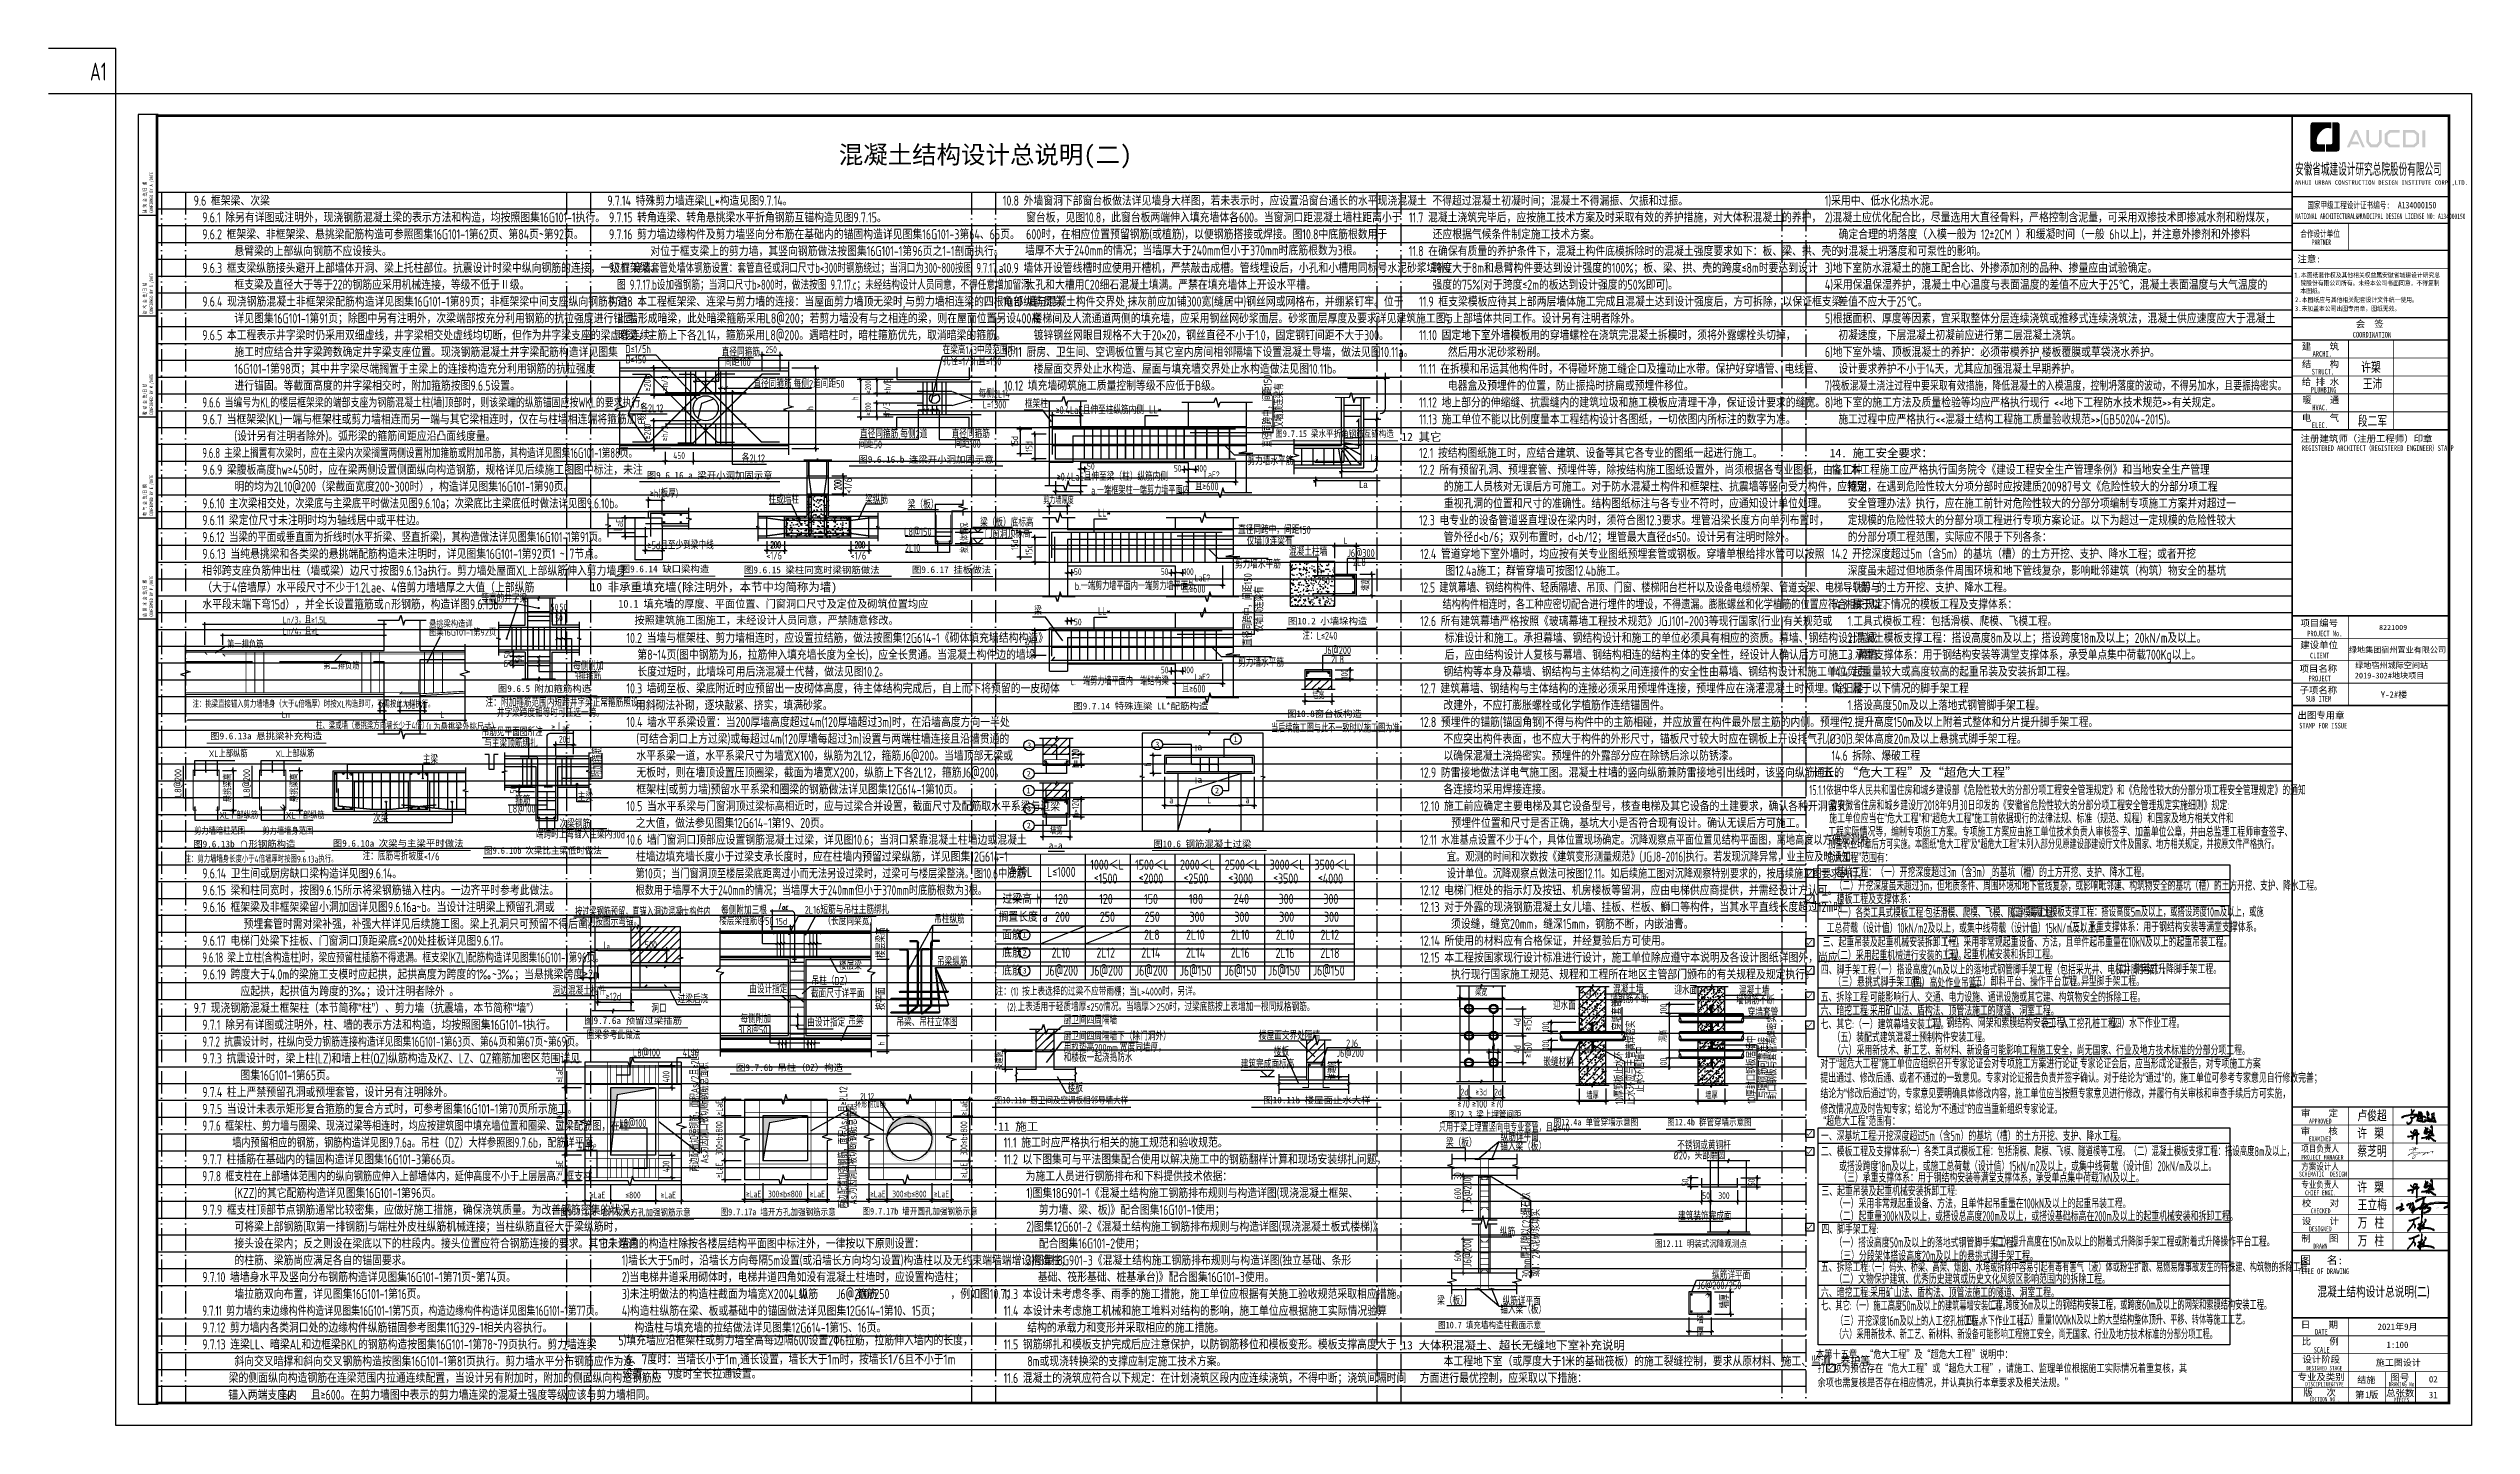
# Model space of a CAD drawing. Extents: x -461650 to 361314, y 245336 to 769729.
# Drawn here: x -347578 to -239478, y 676683 to 738083 of the extents above; entities that cross this region are included whole.
import ezdxf
from ezdxf.enums import TextEntityAlignment as Align

# ---------------------------------------------------------------- set-up
doc = ezdxf.new("R2010")
doc.units = 0
doc.header["$LTSCALE"] = 1000
for name, pattern in [('D1', [14, 10, -2, 0, -2]), ('D3轴线点划线', [18.5, 12, -3, 0.5, -3]), ('H3普通虚线', [4.2, 3, -1.2])]:
    doc.linetypes.add(name, pattern=pattern)
doc.layers.get('0').update_dxf_attribs({"linetype": 'CONTINUOUS'})
doc.layers.get('DEFPOINTS').update_dxf_attribs({"linetype": 'CONTINUOUS'})
for name, color, linetype in [('0-R-防护门', 4, 'CONTINUOUS'), ('AXIS', 3, 'CONTINUOUS'), ('C-SHET-TTLB', 11, 'CONTINUOUS'), ('CAPTION', 2, 'CONTINUOUS'), ('PUB_TITLE', 4, 'CONTINUOUS'), ('S-0-MODIFY', 201, 'CONTINUOUS'), ('S-DETL-AXIS', 8, 'D3轴线点划线'), ('S-DETL-DIM', 151, 'CONTINUOUS'), ('S-DETL-HATCH', 253, 'CONTINUOUS'), ('S-DETL-LINE1', 2, 'CONTINUOUS'), ('S-DETL-LINE2', 2, 'H3普通虚线'), ('S-DETL-RBAR', 1, 'CONTINUOUS'), ('S-DETL-TEXT', 7, 'CONTINUOUS'), ('S-DETLCW-DIM', 151, 'CONTINUOUS'), ('SM', 7, 'CONTINUOUS'), ('STEEL', 7, 'CONTINUOUS'), ('图签文字', 4, 'CONTINUOUS'), ('水平筋标注', 7, 'CONTINUOUS')]:
    doc.layers.add(name, color=color, linetype=linetype)
for name, color, linetype, lineweight in [('S-1-TEXT', 7, 'CONTINUOUS', 18), ('S-1-修改', 23, 'CONTINUOUS', 18), ('图框', 9, 'CONTINUOUS', 18), ('图签', 147, 'CONTINUOUS', 18)]:
    doc.layers.add(name, color=color, linetype=linetype, lineweight=lineweight)
doc.styles.add('-仿宋_GB2312', font='tssdeng2.shx', dxfattribs={"width": 0.8, "height": 300, "bigfont": '@extfont2.shx'})
doc.styles.add('HT', font='simhei.ttf')
doc.styles.add('HZ2', font='romans.shx', dxfattribs={"width": 0.5, "bigfont": 'hztxt.shx'})
doc.styles.add('SHEET-ECADI', font='simhei.ttf', dxfattribs={"width": 0.7})
doc.styles.add('st', font='', dxfattribs={"width": 0.85})
doc.styles.add('TS', font='tssdeng.shx', dxfattribs={"width": 0.7, "bigfont": 'tssdchn.shx'})
doc.styles.add('TSSD_DIMENSION', font='Tssdeng.shx', dxfattribs={"width": 0.7, "bigfont": 'tssdchn.shx'})
doc.styles.add('TSSD_Label', font='Tssdeng.shx', dxfattribs={"width": 0.7, "bigfont": 'hztxt.shx'})
doc.styles.add('TSSD_REIN', font='tssdeng.shx', dxfattribs={"width": 0.7, "height": 300, "bigfont": 'tssdchn.shx'})
doc.styles.add('TXT5', font='simhei.ttf')
doc.styles.add('zhh1', font='italict.shx', dxfattribs={"bigfont": 'hztxt.shx'})
doc.styles.add('华文行楷', font='tssdeng.shx', dxfattribs={"width": 0.75, "height": 350, "bigfont": 'hztxt.shx'})
doc.styles.add('宋体', font='', dxfattribs={"height": 50})
doc.styles.add('建筑图签-1', font='simhei.ttf', dxfattribs={"width": 0.7})
doc.styles.add('建筑图签-2', font='TXT.shx', dxfattribs={"width": 0.5, "bigfont": 'HZTXT.shx'})
doc.styles.add('现代都市院', font='ds-rss.shx', dxfattribs={"width": 0.7, "bigfont": 'ds-hzs.shx'})
doc.styles.add('黑体', font='simhei.ttf')
doc.styles.get('st').set_extended_font_data('SimSun')
doc.styles.get('宋体').set_extended_font_data('SimSun')
doc.dimstyles.new('DIM25', dxfattribs={"dimtxt": 300, "dimasz": 0.8, "dimexe": 150, "dimexo": 150, "dimgap": 100, "dimtad": 1, "dimdec": 0, "dimlfac": 0.25, "dimrnd": 1, "dimzin": 0, "dimdsep": 46, "dimtxsty": 'TS', "dimblk": '_DIMX', "dimcen": 0, "dimclrd": 256, "dimclre": 256, "dimclrt": 43, "dimadec": 1, "dimazin": 0, "dimtfac": 1, "dimtdec": 0, "dimtix": 1, "dimtmove": 2, "dimatfit": 3, "dimldrblk": 'ARCHTICK', "dimfxl": 0, "dimtolj": 1, "dimtzin": 1, "dimarcsym": 0})
doc.dimstyles.new('TSSD_100_100$0', dxfattribs={"dimtxt": 300, "dimasz": 80, "dimexe": 100, "dimexo": 250, "dimgap": 100, "dimtad": 1, "dimdec": 0, "dimzin": 0, "dimdsep": 46, "dimtxsty": 'TSSD_DIMENSION', "dimblk": 'ARCHTICK', "dimcen": 0, "dimdle": 100, "dimclrd": 3, "dimclre": 3, "dimclrt": 7, "dimadec": 0, "dimazin": 0, "dimtfac": 1, "dimtdec": 0, "dimtix": 1, "dimtmove": 2, "dimatfit": 3, "dimldrblk": 'ARCHTICK', "dimfxl": 0, "dimtolj": 1, "dimtzin": 0, "dimarcsym": 0})
doc.dimstyles.new('TSSD_20_100', dxfattribs={"dimtxt": 300, "dimasz": 100, "dimexe": 100, "dimexo": 250, "dimgap": 100, "dimtad": 1, "dimdec": 0, "dimlfac": 0.2, "dimzin": 0, "dimdsep": 46, "dimtxsty": 'TSSD_DIMENSION', "dimblk": 'ARCHTICK', "dimcen": 0, "dimdle": 100, "dimclrt": 7, "dimadec": 0, "dimazin": 0, "dimtfac": 1, "dimtdec": 0, "dimtix": 1, "dimtmove": 2, "dimatfit": 3, "dimldrblk": 'ARCHTICK', "dimfxl": 0, "dimtolj": 1, "dimtzin": 0, "dimarcsym": 0})
doc.dimstyles.new('TSSD_25_100', dxfattribs={"dimtxt": 300, "dimasz": 100, "dimexe": 100, "dimexo": 250, "dimgap": 100, "dimtad": 1, "dimdec": 0, "dimlfac": 0.25, "dimzin": 0, "dimdsep": 46, "dimtxsty": 'TSSD_DIMENSION', "dimblk": 'ARCHTICK', "dimcen": 0, "dimdle": 100, "dimclrt": 7, "dimadec": 0, "dimazin": 0, "dimtfac": 1, "dimtdec": 0, "dimtix": 1, "dimtmove": 2, "dimatfit": 3, "dimldrblk": 'ARCHTICK', "dimfxl": 0, "dimtolj": 1, "dimtzin": 0, "dimarcsym": 0})
pattern_1 = [(45, (-1887915.55, 679761.35), (-67.351921, 67.351921), []), (45, (-1887870.645, 679761.35), (-67.351921, 67.351921), [])]
pattern_2 = [(50, (-508476.27, 1065249.46), (358.6301, -31.37607), [37.5, -412.5]), (355, (-508476.27, 1065249.46), (-69.37567, 376.09607), [30, -330]), (100.4514, (-508446.4, 1065246.84), (289.2547, 344.71977), [31.8701, -350.57106]), (46.1842, (-508476.27, 1065349.46), (533.62052, -82.7595), [56.25, -618.75]), (96.6356, (-508431.8, 1065342.56), (467.33135, 487.05894), [47.80514, -525.8565]), (351.1842, (-508476.27, 1065349.46), (467.331, 487.0593), [45, -495]), (21, (-508426.27, 1065324.46), (298.45353, -201.30945), [37.5, -412.5]), (326, (-508426.27, 1065324.46), (121.65767, 362.57502), [30, -330]), (71.4514, (-508401.4, 1065307.68), (420.11131, 161.26525), [31.8701, -350.57106]), (37.5, (-508476.27, 1065249.46), (6.079928, 166.446927), [0, -326, 0, -335, 0, -331.25]), (7.5, (-508476.27, 1065249.46), (131.53477, 197.205856), [0, -191, 0, -318.5, 0, -126.25]), (327.5, (-508587.77, 1065249.46), (266.91122, -11.277436), [0, -125, 0, -390, 0, -517.5]), (317.5, (-508637.77, 1065249.46), (291.59308, 50.05249), [0, -162.5, 0, -259, 0, -367.5]), (45, (-508476.27, 1065249.46), (-176.7767, 176.7767), [])]
pattern_3 = [(45, (-1882611.89, 679760.78), (-67.351921, 67.351921), []), (45, (-1882566.99, 679760.78), (-67.351921, 67.351921), [])]
pattern_4 = [(45, (-1882611.89, 680560.78), (-67.351921, 67.351921), []), (45, (-1882566.99, 680560.78), (-67.351921, 67.351921), [])]
pattern_5 = [(45, (-1882611.89, 678960.78), (-67.351921, 67.351921), []), (45, (-1882566.99, 678960.78), (-67.351921, 67.351921), [])]

msp = doc.modelspace()

# ---------------------------------------------------------------- texts
at = {"layer": 'AXIS', "style": 'st', "width": 0.75}
for s, p in [('本第十五章、“危大工程”及“超危大工程”说明中：', (-268725.29, 679690.57)), ('打  项为预估存在“危大工程”或“超危大工程”，请施工、监理单位根据施工实际情况着重复核，其', (-268653.11, 679069.4)), ('余项也需复核是否存在相应情况，并认真执行本章要求及相关法规。”', (-268653.26, 678428.29))]:
    msp.add_text(s, height=350, dxfattribs=at).set_placement(p)
at = {"layer": 'CAPTION', "style": '黑体'}
msp.add_text('十五、“危大工程”及“超危大工程”', height=400, dxfattribs=at).set_placement((-269014.96, 705612.42))
at = {"layer": 'S-0-MODIFY', "style": 'TSSD_REIN', "width": 0.7}
msp.add_text('A1', height=800, dxfattribs=at).set_placement((-344977.19, 736654.85), align=Align.RIGHT)
at = {"layer": 'S-1-TEXT', "style": '黑体'}
for s, height, p in [('混凝土结构设计总说明(二)', 800, (-312321.76, 732951.14)), ('12 其它', 375, (-287219.14, 720575.83)), ('10 非承重填充墙(除注明外，本节中均简称为墙)', 375, (-323394.08, 713879.36)), ('11 施工', 375, (-305210.21, 689825.83))]:
    msp.add_text(s, height=height, dxfattribs=at).set_placement(p)
at = {"layer": 'S-1-TEXT'}
for s, height, style, width, p in [('9.6 框架梁、次梁', 450, 'TS', 0.75, (-341101.27, 731075.83)), ('9.6.1 除另有详图或注明外，现浇钢筋混凝土梁的表示方法和构造，均按照图集16G101-1执行。', 450, 'TS', 0.75, (-340717.03, 730325.83)), ('9.7.14 特殊剪力墙连梁LL*构造见图9.7.14。', 450, 'TS', 0.75, (-322645.03, 731075.83)), ('9.7.15 转角连梁、转角悬挑梁水平折角钢筋互锚构造见图9.7.15。', 450, 'TS', 0.75, (-322571.28, 730325.83)), ('10.8 外墙窗洞下部窗台板做法详见墙身大样图，若未表示时，应设置沿窗台通长的水平现浇混凝土', 450, 'TS', 0.75, (-304999.99, 731075.83)), ('窗台板，见图10.8，此窗台板两端伸入填充墙体各600。当窗洞口距混凝土墙柱距离小于', 450, 'TS', 0.75, (-303962.01, 730325.83)), ('11.7 混凝土浇筑完毕后，应按施工技术方案及时采取有效的养护措施，对大体积混凝土的养护，', 450, 'TS', 0.75, (-286884.17, 730325.83)), ('不得超过混凝土初凝时间；混凝土不得漏振、欠振和过振。', 450, 'TS', 0.75, (-285838.14, 731075.83)), ('9.6.2 框架梁、非框架梁、悬挑梁配筋构造可参照图集16G101-1第62页、第84页~第92页。', 450, 'TS', 0.75, (-340717.03, 729575.83)), ('9.7.16 剪力墙边缘构件及剪力墙竖向分布筋在基础内的锚固构造详见图集16G101-3第64、65页。', 450, 'TS', 0.75, (-322571.28, 729575.83)), ('600时，在相应位置预留钢筋(或植筋)，以便钢筋搭接或焊接。图10.8中底筋根数用于', 450, 'TS', 0.75, (-303962.01, 729575.83)), ('还应根据气候条件制定施工技术方案。', 450, 'TS', 0.75, (-285829, 729575.83)), ('       悬臂梁的上部纵向钢筋不应设接头。', 450, 'TS', 0.75, (-340717.03, 728825.83)), ('         对位于框支梁上的剪力墙，其竖向钢筋做法按图集16G101-1第96页之1-1剖面执行。 ', 450, 'TS', 0.75, (-322571.28, 728825.83)), ('墙厚不大于240mm的情况；当墙厚大于240mm但小于370mm时底筋根数为3根。', 450, 'TS', 0.75, (-304009.15, 728857.8)), ('11.8 在确保有质量的养护条件下，混凝土构件底模拆除时的混凝土强度要求如下：板、梁、拱、壳的', 450, 'TS', 0.75, (-286890.06, 728825.83)), ('9.6.3 框支梁纵筋接头避开上部墙体开洞、梁上托柱部位。抗震设计时梁中纵向钢筋的连接，一级框架梁、', 450, 'TS', 0.75, (-340717.03, 728075.83)), ('       框支梁及直径大于等于22的钢筋应采用机械连接，等级不低于Ⅱ级。', 450, 'TS', 0.75, (-340717.03, 727325.83)), ('9.7.17 穿墙套管处墙体钢筋设置：套管直径或洞口尺寸b<300时钢筋绕过；当洞口为300~800按图 9.7.17.a、', 450, 'TS', 0.66, (-322571.28, 728075.83)), ('  图 9.7.17.b设加强钢筋；当洞口尺寸b>800时，做法按图 9.7.17.c；未经结构设计人员同意，不得任意增加留洞。', 450, 'TS', 0.66, (-322571.28, 727325.83)), ('10.9 墙体开设管线槽时应使用开槽机，严禁敲击成槽。管线埋设后，小孔和小槽用同标号水泥砂浆填补，', 450, 'TS', 0.75, (-304999.99, 728075.83)), ('大孔和大槽用C20细石混凝土填满。严禁在填充墙体上开设水平槽。', 450, 'TS', 0.75, (-303988.55, 727325.83)), ('跨度大于8m和悬臂构件要达到设计强度的100%%%；板、梁、拱、壳的跨度≤8m时要达到设计', 450, 'TS', 0.75, (-285834.89, 728075.83)), ('强度的75%%%(对于跨度≤2m的板达到设计强度的50%%%即可)。', 450, 'TS', 0.75, (-285834.89, 727325.83)), ('9.6.4 现浇钢筋混凝土非框架梁配筋构造详见图集16G101-1第89页；非框架梁中间支座纵向钢筋构造', 450, 'TS', 0.75, (-340717.03, 726575.83)), ('9.7.18 本工程框架梁、连梁与剪力墙的连接：当屋面剪力墙顶无梁时,与剪力墙相连梁的四根角部纵筋贯穿', 450, 'TS', 0.75, (-322571.28, 726575.83)), ('10.10 墙与混凝土构件交界处,抹灰前应加铺300宽(缝居中)钢丝网或网格布，并绷紧钉牢。位于', 450, 'TS', 0.75, (-304999.99, 726575.83)), ('11.9 框支梁模板应待其上部两层墙体施工完成且混凝土达到设计强度后，方可拆除，以保证框支梁', 450, 'TS', 0.75, (-286431.33, 726575.83)), ('9.6.5 本工程表示井字梁时仍采用双细虚线，井字梁相交处虚线均切断，但作为井字梁支座的梁虚线连续。', 450, 'TS', 0.75, (-340717.03, 725075.83)), ('       详见图集16G101-1第91页；除图中另有注明外，次梁端部按充分利用钢筋的抗拉强度进行锚固。', 450, 'TS', 0.75, (-340717.03, 725825.83)), ('  此墙形成暗梁，此处暗梁箍筋采用L8@200；若剪力墙没有与之相连的梁，则在屋面位置另设400高', 450, 'TS', 0.75, (-322571.28, 725825.83)), ('  暗梁，主筋上下各2L14，箍筋采用L8@200。遇暗柱时，暗柱箍筋优先，取消暗梁的箍筋。', 450, 'TS', 0.75, (-322571.28, 725075.83)), ('楼梯间及人流通道两侧的填充墙，应采用钢丝网砂浆面层。砂浆面层厚度及要求详见建筑施工图；', 450, 'TS', 0.75, (-303675.41, 725825.83)), ('镀锌钢丝网眼目规格不大于20×20，钢丝直径不小于1.0，固定钢钉间距不大于300。', 450, 'TS', 0.75, (-303625.41, 725075.83)), ('11.10 固定地下室外墙模板用的穿墙螺栓在浇筑完混凝土拆模时，须将外露螺栓头切掉，', 450, 'TS', 0.75, (-286431.33, 725075.83)), ('与上部墙体共同工作。设计另有注明者除外。', 450, 'TS', 0.75, (-285346.57, 725825.83)), ('       施工时应结合井字梁跨数确定井字梁支座位置。现浇钢筋混凝土井字梁配筋构造详见图集', 450, 'TS', 0.75, (-340717.03, 724325.83)), ('10.11 厨房、卫生间、空调板位置与其它室内房间相邻隔墙下设置混凝土导墙，做法见图10.11a。', 450, 'TS', 0.75, (-304949.99, 724325.83)), ('然后用水泥砂浆粉刷。', 450, 'TS', 0.75, (-285149.43, 724325.83)), ('       16G101-1第98页；其中井字梁尽端搁置于主梁上的连接构造充分利用钢筋的抗拉强度', 450, 'TS', 0.75, (-340717.03, 723575.83)), ('       进行锚固。等截面高度的井字梁相交时，附加箍筋按图9.6.5设置。', 450, 'TS', 0.75, (-340717.03, 722825.83)), ('10.12 填充墙砌筑施工质量控制等级不应低于B级。', 450, 'TS', 0.75, (-304949.99, 722825.83)), ('楼屋面交界处止水构造、屋面与填充墙交界处止水构造做法见图10.11b。', 450, 'TS', 0.75, (-303625.41, 723575.83)), ('11.11 在拆模和吊运其他构件时，不得碰坏施工缝企口及撞动止水带。保护好穿墙管、电线管、', 450, 'TS', 0.75, (-286431.33, 723575.83)), ('电器盒及预埋件的位置，防止振捣时挤扁或预埋件移位。 ', 450, 'TS', 0.75, (-285149.43, 722825.83)), ('9.6.6 当编号为KL的楼层框架梁的端部支座为钢筋混凝土柱(墙)顶部时，则该梁端的纵筋锚固应按WKL的要求执行。', 450, 'TS', 0.68, (-340717.03, 722075.83)), ('11.12 地上部分的伸缩缝、抗震缝内的建筑垃圾和施工模板应清理干净，保证设计要求的缝宽。', 450, 'TS', 0.75, (-286431.33, 722075.83)), ('9.6.7 当框架梁(KL)一端与框架柱或剪力墙相连而另一端与其它梁相连时，仅在与柱墙相连端将箍筋加密', 450, 'TS', 0.75, (-340717.03, 721325.83)), ('       (设计另有注明者除外)。弧形梁的箍筋间距应沿凸面线度量。', 450, 'TS', 0.75, (-340717.03, 720575.83)), ('11.13 施工单位不能以比例度量本工程结构设计各图纸，一切依图内所标注的数字为准。', 450, 'TS', 0.75, (-286431.33, 721325.83)), ('9.6.8 主梁上搁置有次梁时，应在主梁内次梁搁置两侧设置附加箍筋或附加吊筋，其构造详见图集16G101-1第88页。', 450, 'TS', 0.66, (-340717.03, 719825.83)), ('12.1 按结构图纸施工时，应结合建筑、设备等其它各专业的图纸一起进行施工。', 450, 'TS', 0.75, (-286431.33, 719825.83)), ('9.6.9 梁腹板高度hw≥450时，应在梁两侧设置侧面纵向构造钢筋，规格详见后续施工图图中标注，未注', 450, 'TS', 0.75, (-340717.03, 719075.83)), ('12.2 所有预留孔洞、预埋套管、预埋件等，除按结构施工图纸设置外，尚须根据各专业图纸，由各工种', 450, 'TS', 0.75, (-286431.33, 719075.83)), ('9.6.10 主次梁相交处，次梁底与主梁底平时做法见图9.6.10a；次梁底比主梁底低时做法详见图9.6.10b。', 450, 'TS', 0.72, (-340717.03, 717575.83)), ('       明的均为2L10@200（梁截面宽度200~300时），构造详见图集16G101-1第90页。', 450, 'TS', 0.75, (-340717.03, 718325.83)), ('重视孔洞的位置和尺寸的准确性。结构图纸标注与各专业不符时，应通知设计单位处理。', 450, 'TS', 0.75, (-285325.92, 717575.83)), ('的施工人员核对无误后方可施工。对于防水混凝土构件和框架柱、抗震墙等竖向受力构件，应特别', 450, 'TS', 0.75, (-285325.92, 718325.83)), ('9.6.11 梁定位尺寸未注明时均为轴线居中或平柱边。', 450, 'TS', 0.75, (-340717.03, 716825.83)), ('12.3 电专业的设备管道竖直埋设在梁内时，须符合图12.3要求。埋管沿梁长度方向单列布置时，', 450, 'TS', 0.75, (-286431.33, 716825.83)), ('9.6.12 当梁的平面或垂直面为折线时(水平折梁、竖直折梁)，其构造做法详见图集16G101-1第91页。', 450, 'TS', 0.72, (-340717.03, 716075.83)), ('9.6.13 当纯悬挑梁和各类梁的悬挑端配筋构造未注明时，详见图集16G101-1第92页1 ~ 7节点。', 450, 'TS', 0.75, (-340717.03, 715325.83)), ('12.4 管道穿地下室外墙时，均应按有关专业图纸预埋套管或钢板。穿墙单根给排水管可以按照', 450, 'TS', 0.75, (-286381.33, 715325.83)), ('管外径d<b/6；双列布置时，d<b/12；埋管最大直径d≤50。设计另有注明时除外。', 450, 'TS', 0.75, (-285331.31, 716075.83)), ('相邻跨支座负筋伸出柱（墙或梁）边尺寸按图9.6.13a执行。剪力墙处屋面XL上部纵筋伸入剪力墙身', 450, 'TS', 0.75, (-340717.03, 714575.83)), ('图12.4a施工；群管穿墙可按图12.4b施工。', 450, 'TS', 0.75, (-285255.15, 714575.83)), ('水平段末端下弯15d），并全长设置箍筋或∩形钢筋，构造详图9.6.13b。', 450, 'TS', 0.75, (-340717.03, 713075.83)), ('（大于4倍墙厚）水平段尺寸不少于1.2Lae、4倍剪力墙墙厚之大值（上部纵筋', 450, 'TS', 0.75, (-340717.03, 713825.83)), ('    10.1 填充墙的厚度、平面位置、门窗洞口尺寸及定位及砌筑位置均应', 350, '黑体', 0.95, (-323060.23, 713149.07)), ('12.5 建筑幕墙、钢结构构件、轻质隔墙、吊顶、门窗、楼梯阳台栏杆以及设备电缆桥架、管道支架、电梯导轨等与', 450, 'TS', 0.7, (-286381.33, 713825.83)), ('结构构件相连时，各工种应密切配合进行埋件的埋设，不得遗漏。膨胀螺丝和化学植筋的位置应符合相关规定。', 450, 'TS', 0.7, (-285386.46, 713075.83)), ('  按照建筑施工图施工，未经设计人员同意，严禁随意修改。', 350, '黑体', 0.95, (-321888.46, 712420.98)), ('12.6 所有建筑幕墙严格按照《玻璃幕墙工程技术规范》JGJ101-2003等现行国家(行业)有关规范或', 450, 'TS', 0.75, (-286381.33, 712325.83)), ('      10.2 当墙与框架柱、剪力墙相连时，应设置拉结筋，做法按图集12G614-1《砌体填充墙结构构造》', 450, 'TS', 0.75, (-323021.99, 711575.83)), ('   第8~14页(图中钢筋为J6，拉筋伸入填充墙长度为全长)，应全长贯通。当混凝土构件边的墙垛', 450, 'TS', 0.75, (-321921.69, 710825.83)), ('标准设计和施工。承担幕墙、钢结构设计和施工的单位必须具有相应的资质。幕墙、钢结构设计完成', 450, 'TS', 0.75, (-285287.09, 711575.83)), ('后，应由结构设计人复核与幕墙、钢结构相连的结构主体的安全性，经设计人确认后方可施工。幕墙、', 450, 'TS', 0.75, (-285287.09, 710825.83)), ('   长度过短时，此墙垛可用后浇混凝土代替，做法见图10.2。', 450, 'TS', 0.75, (-321921.69, 710075.83)), ('钢结构等本身及幕墙、钢结构与主体结构之间连接件的安全性由幕墙、钢结构设计和施工单位负责。', 450, 'TS', 0.75, (-285345.23, 710075.83)), ('      10.3 墙砌至板、梁底附近时应预留出一皮砌体高度，待主体结构完成后，自上而下将预留的一皮砌体', 450, 'TS', 0.75, (-323021.99, 709325.83)), ('12.7 建筑幕墙、钢结构与主体结构的连接必须采用预埋件连接，预埋件应在浇灌混凝土时预埋。除旧楼', 450, 'TS', 0.75, (-286381.33, 709325.83)), ('      10.4 墙水平系梁设置：当200厚墙高度超过4m(120厚墙超过3m)时，在沿墙高度方向一半处', 450, 'TS', 0.75, (-323021.99, 707825.83)), ('   用斜砌法补砌，逐块敲紧、挤实，填满砂浆。', 450, 'TS', 0.75, (-321988.77, 708575.83)), ('12.8 预埋件的锚筋(锚固角钢)不得与构件中的主筋相碰，并应放置在构件最外层主筋的内侧。预埋件', 450, 'TS', 0.75, (-286381.33, 707825.83)), ('改建外，不应打膨胀螺栓或化学植筋作连结锚固件。', 450, 'TS', 0.75, (-285345.23, 708575.83)), ('   (可结合洞口上方过梁)或每超过4m(120厚墙每超过3m)设置与两端柱墙连接且沿墙贯通的', 450, 'TS', 0.75, (-321962.99, 707075.83)), ('不应突出构件表面，也不应大于构件的外形尺寸，锚板尺寸较大时应在钢板上开设排气孔(%%C30)', 450, 'TS', 0.75, (-285345.23, 707075.83)), ('   水平系梁一道，水平系梁尺寸为墙宽X100，纵筋为2L12，箍筋J6@200。当墙顶部无梁或', 450, 'TS', 0.75, (-321962.99, 706325.83)), ('   无板时，则在墙顶设置压顶圈梁，截面为墙宽X200，纵筋上下各2L12，箍筋J6@200。', 450, 'TS', 0.75, (-321962.99, 705575.83)), ('12.9 防雷接地做法详电气施工图。混凝土柱墙的竖向纵筋兼防雷接地引出线时，该竖向纵筋通长的', 450, 'TS', 0.75, (-286381.33, 705575.83)), ('以确保混凝土浇捣密实。预埋件的外露部分应在除锈后涂以防锈漆。', 450, 'TS', 0.75, (-285345.23, 706325.83)), ('   框架柱(或剪力墙)预留水平系梁和圈梁的钢筋做法详见图集12G614-1第10页。', 450, 'TS', 0.75, (-321962.99, 704825.83)), ('各连接均采用焊接连接。', 450, 'TS', 0.75, (-285345.23, 704825.83)), ('      10.5 当水平系梁与门窗洞顶过梁标高相近时，应与过梁合并设置，截面尺寸及配筋取水平系梁与过梁', 450, 'TS', 0.75, (-323021.99, 704075.83)), ('   之大值，做法参见图集12G614-1第19、20页。', 450, 'TS', 0.75, (-321987.94, 703325.83)), ('12.10 施工前应确定主要电梯及其它设备型号，核查电梯及其它设备的土建要求，确认各种开洞留孔', 450, 'TS', 0.75, (-286381.33, 704075.83)), ('预埋件位置和尺寸是否正确，基坑大小是否符合现有设计。确认无误后方可施工。', 450, 'TS', 0.75, (-284987.78, 703325.83)), ('      10.6 墙门窗洞口顶部应设置钢筋混凝土过梁，详见图10.6；当洞口紧靠混凝土柱墙边或混凝土', 450, 'TS', 0.75, (-323021.99, 702575.83)), ('12.11 水准基点设置不少于4个，具体位置现场确定。沉降观察点平面位置见结构平面图，离地高度以方便观测为', 450, 'TS', 0.7, (-286381.33, 702575.83)), ('9.6.14 卫生间或厨房缺口梁构造详见图9.6.14。', 450, 'TS', 0.75, (-340717.03, 701075.83)), ('   第10页；当门窗洞顶至楼层梁底距离过小而无法另设过梁时，过梁可与楼层梁整浇。图10.6中底筋', 450, 'TS', 0.7, (-321960.63, 701075.83)), ('   柱墙边填充墙长度小于过梁支承长度时，应在柱墙内预留过梁纵筋，详见图集12G614-1', 450, 'TS', 0.75, (-321984.01, 701825.83)), ('设计单位。沉降观察点做法可按图12.11。如后续施工图对沉降观察特别要求的，按后续施工图要求执行。', 450, 'TS', 0.7, (-285191.02, 701075.83)), ('宜。观测的时间和次数按《建筑变形测量规范》(JGJ8-2016)执行。若发现沉降异常，业主应及时通知', 450, 'TS', 0.7, (-285191.02, 701825.83)), ('9.6.15 梁和柱同宽时，按图9.6.15所示将梁钢筋锚入柱内。一边齐平时参考此做法。', 450, 'TS', 0.75, (-340717.03, 700325.83)), ('   根数用于墙厚不大于240mm的情况；当墙厚大于240mm但小于370mm时底筋根数为3根。', 450, 'TS', 0.7, (-321960.63, 700325.83)), ('12.12 电梯门框处的指示灯及按钮、机房楼板等留洞，应由电梯供应商提供，并需经设计方认可。', 450, 'TS', 0.75, (-286381.33, 700325.83)), ('9.6.16 框架梁及非框架梁留小洞加固详见图9.6.16a~b。当设计注明梁上预留孔洞或', 450, 'TS', 0.75, (-340717.03, 699575.83)), ('12.13 对于外露的现浇钢筋混凝土女儿墙、挂板、栏板、鰤口等构件，当其水平直线长度超过12m时 ', 450, 'TS', 0.75, (-286381.33, 699575.83)), ('9.6.17 电梯门处梁下挂板、门窗洞口顶距梁底≤200处挂板详见图9.6.17。 ', 450, 'TS', 0.75, (-340717.03, 698075.83)), ('         预埋套管时需对梁补强，补强大样详见后续施工图。梁上孔洞只可预留不得后凿。', 450, 'TS', 0.75, (-340717.03, 698825.83)), ('12.14 所使用的材料应有合格保证，并经复验后方可使用。', 450, 'TS', 0.75, (-286381.33, 698075.83)), ('须设缝，缝宽20mm，缝深15mm，钢筋不断，内嵌油膏。', 450, 'TS', 0.75, (-285009.86, 698825.83)), ('9.6.18 梁上立柱(含构造柱)时，梁应预留柱插筋不得遗漏。框支梁(KZL)配筋构造详见图集16G101-1第96页。', 450, 'TS', 0.66, (-340717.03, 697325.83)), ('12.15 本工程按国家现行设计标准进行设计，施工单位除应遵守本说明及各设计图纸详图外，尚应', 450, 'TS', 0.75, (-286381.33, 697325.83)), ('9.6.19 跨度大于4.0m的梁施工支模时应起拱，起拱高度为跨度的1‰~3‰；当悬挑梁跨度≥2m', 450, 'TS', 0.75, (-340717.03, 696575.83)), ('        应起拱，起拱值为跨度的3‰；设计注明者除外 。', 450, 'TS', 0.75, (-340651.88, 695825.83)), ('执行现行国家施工规范、规程和工程所在地区主管部门颁布的有关规程及规定执行。', 450, 'TS', 0.75, (-285005.34, 696575.83)), ('9.7 现浇钢筋混凝土框架柱（本节简称“柱”）、剪力墙（抗震墙，本节简称“墙”）', 450, 'TS', 0.75, (-341101.27, 695075.83)), ('9.7.2 抗震设计时，柱纵向受力钢筋连接构造详见图集16G101-1第63页、第64页和第67页~第69页。', 450, 'TS', 0.68, (-340717.03, 693575.83)), ('9.7.1 除另有详图或注明外，柱、墙的表示方法和构造，均按照图集16G101-1执行。', 450, 'TS', 0.75, (-340717.03, 694325.83)), ('9.7.3 抗震设计时，梁上柱(LZ)和墙上柱(QZ)纵筋构造及KZ、LZ、QZ箍筋加密区范围详见', 450, 'TS', 0.75, (-340717.03, 692825.83)), ('        图集16G101-1第65页。', 450, 'TS', 0.75, (-340651.88, 692075.83)), ('9.7.4 柱上严禁预留孔洞或预埋套管，设计另有注明除外。', 450, 'TS', 0.75, (-340717.03, 691325.83)), ('9.7.5 当设计未表示矩形复合箍筋的复合方式时，可参考图集16G101-1第70页所示施工。', 450, 'TS', 0.75, (-340717.03, 690575.83)), ('9.7.6 框架柱、剪力墙与圈梁、现浇过梁等相连时，均应按建筑图中填充墙位置和圈梁、过梁配筋图，在柱', 450, 'TS', 0.7, (-340717.03, 689825.83)), ('9.7.7 柱插筋在基础内的锚固构造详见图集16G101-3第66页。', 450, 'TS', 0.75, (-340717.03, 688325.83)), ('       墙内预留相应的钢筋，钢筋构造详见图9.7.6a。吊柱（DZ）大样参照图9.7.6b，配筋详平面。', 450, 'TS', 0.7, (-340717.03, 689075.83)), ('11.1 施工时应严格执行相关的施工规范和验收规范。', 450, 'TS', 0.75, (-304965.3, 689075.83)), ('11.2 以下图集可与平法图集配合使用以解决施工中的钢筋翻样计算和现场安装绑扎问题，', 450, 'TS', 0.75, (-304965.3, 688325.83)), ('9.7.8 框支柱在上部墙体范围内的纵向钢筋应伸入上部墙体内，延伸高度不小于上层层高。框支柱', 450, 'TS', 0.7, (-340717.03, 687575.83)), ('为施工人员进行钢筋排布和下料提供技术依据：', 450, 'TS', 0.75, (-303983.81, 687575.83)), ('9.7.9 框支柱顶部节点钢筋通常比较密集，应做好施工措施，确保浇筑质量。为改善钢筋密集的状况，', 450, 'TS', 0.75, (-340717.03, 686075.83)), ('       (KZZ)的其它配筋构造详见图集16G101-1第96页。', 450, 'TS', 0.75, (-340717.03, 686825.83)), ('1)图集18G901-1《混凝土结构施工钢筋排布规则与构造详图(现浇混凝土框架、', 450, 'TS', 0.75, (-303954, 686825.83)), ('剪力墙、梁、板)》配合图集16G101-1使用；', 450, 'TS', 0.75, (-303394.24, 686075.83)), ('       可将梁上部钢筋(取第一排钢筋)与端柱外皮柱纵筋机械连接；当柱纵筋直径大于梁纵筋时，', 450, 'TS', 0.75, (-340717.03, 685325.83)), ('2)图集12G601-2《混凝土结构施工钢筋排布规则与构造详图(现浇混凝土板式楼梯)》', 450, 'TS', 0.75, (-303954, 685325.83)), ('       接头设在梁内；反之则设在梁底以下的柱段内。接头位置应符合钢筋连接的要求。其它未连通', 450, 'TS', 0.75, (-340717.03, 684575.83)), ('       的柱筋、梁筋尚应满足各自的锚固要求。', 450, 'TS', 0.75, (-340717.03, 683825.83)), ('10.7 墙内的构造柱除按各楼层结构平面图中标注外，一律按以下原则设置：', 450, 'TS', 0.75, (-323021.99, 684575.83)), ('1)墙长大于5m时，沿墙长方向每隔5m设置(或沿墙长方向均匀设置)构造柱以及无约束端墙端增设构造柱；', 450, 'TS', 0.75, (-321998.65, 683825.83)), ('3)图集18G901-3《混凝土结构施工钢筋排布规则与构造详图(独立基础、条形', 450, 'TS', 0.75, (-303954, 683825.83)), ('配合图集16G101-2使用；', 450, 'TS', 0.75, (-303394.24, 684575.83)), ('9.7.10 墙墙身水平及竖向分布钢筋构造详见图集16G101-1第71页~第74页。', 450, 'TS', 0.75, (-340717.03, 683075.83)), ('2)当电梯井道采用砌体时，电梯井道四角如没有混凝土柱墙时，应设置构造柱；', 450, 'TS', 0.75, (-321998.65, 683075.83)), ('基础、筏形基础、桩基承台)》配合图集16G101-3使用。', 450, 'TS', 0.75, (-303438.81, 683075.83)), ('       墙拉筋双向布置，详见图集16G101-1第16页。', 450, 'TS', 0.75, (-340717.03, 682325.83)), ('3)未注明做法的构造柱截面为墙宽X200，纵筋        ,箍筋                ，例如图10.7；', 450, 'TS', 0.75, (-321998.65, 682325.83)), ('11.3 本设计未考虑冬季、雨季的施工措施，施工单位应根据有关施工验收规范采取相应措施。', 450, 'TS', 0.75, (-304965.3, 682325.83)), ('9.7.11 剪力墙约束边缘构件构造详见图集16G101-1第75页，构造边缘构件构造详见图集16G101-1第77页。', 450, 'TS', 0.68, (-340717.03, 681575.83)), ('9.7.12 剪力墙内各类洞口处的边缘构件纵筋锚固参考图集11G329-1相关内容执行。', 450, 'TS', 0.75, (-340717.03, 680825.83)), ('4)构造柱纵筋在梁、板或基础中的锚固做法详见图集12G614-1第10、15页；', 450, 'TS', 0.75, (-321998.65, 681575.83)), ('构造柱与填充墙的拉结做法详见图集12G614-1第15、16页。', 450, 'TS', 0.75, (-321435.6, 680825.83)), ('11.4 本设计未考虑施工机械和施工堆料对结构的影响，施工单位应根据施工实际情况验算', 450, 'TS', 0.75, (-304965.3, 681575.83)), ('结构的承载力和变形并采取相应的施工措施。', 450, 'TS', 0.75, (-303910.14, 680825.83)), ('9.7.13 连梁LL、暗梁AL和边框梁BKL的钢筋构造按图集16G101-1第78~79页执行。剪力墙连梁', 450, 'TS', 0.75, (-340717.03, 680075.83)), ('11.5 钢筋绑扎和模板支护完成后应注意保护，以防钢筋移位和模板变形。模板支撑高度大于', 450, 'TS', 0.75, (-304965.3, 680075.83)), ('梁的侧面纵向构造钢筋在连梁范围内拉通连续配置，当设计另有附加时，附加的侧面纵向构造钢筋应', 450, 'TS', 0.75, (-339535.54, 678584.44)), ('       斜向交叉暗撑和斜向交叉钢筋构造按图集16G101-1第81页执行。剪力墙水平分布钢筋应作为连', 450, 'TS', 0.75, (-340717.03, 679325.83)), ('11.6 混凝土的浇筑应符合以下规定：在计划浇筑区段内应连续浇筑，不得中断；浇筑间隔时间', 450, 'TS', 0.75, (-304965.3, 678575.83)), ('8m或现浇转换梁的支撑应制定施工技术方案。', 450, 'TS', 0.75, (-303910.14, 679325.83)), ('锚入两端支座内   且≥600。在剪力墙图中表示的剪力墙连梁的混凝土强度等级应该与剪力墙相同。', 450, 'TS', 0.75, (-339561.03, 677825.83)), ('l', 375, '华文行楷', 0.75, (-337146.64, 677875.87)), ('aE', 281.25, 'TS', 0.75, (-336984.5, 677864.06))]:
    msp.add_text(s, height=height, dxfattribs=dict(at, style=style, width=width)).set_placement(p)
at = {"layer": 'S-1-TEXT', "style": 'TSSD_DIMENSION', "width": 0.75}
for s, p in [('5)填充墙应沿框架柱或剪力墙全高每边隔600设置2%%1306拉筋，拉筋伸入墙内的长度，', (-322149.62, 680121.24)), ('设置。8、9度时全长拉通设置。', (-321951.09, 678632.21))]:
    msp.add_text(s, height=450, dxfattribs=at).set_placement(p, align=Align.BOTTOM_LEFT)
at = {"layer": 'S-1-TEXT', "style": 'TSSD_DIMENSION', "width": 0.891472}
msp.add_text('6、7度时：当墙长小于1m,通长设置，墙长大于1m时，按墙长1/6且不小于1m', height=450, dxfattribs=at).set_placement((-321828.19, 679411.64), (-307108.61, 679411.64), align=Align.FIT)
at = {"layer": 'S-1-修改', "color": 0, "style": 'TS'}
for s, width, p in [('1)采用中、低水化热水泥。', 0.75, (-268328.65, 731075.83)), ('2)混凝土应优化配合比，尽量选用大直径骨料，严格控制含泥量，可采用双掺技术即掺减水剂和粉煤灰， ', 0.75, (-268328.65, 730325.83)), ('   确定合理的坍落度（入模一般为 12%%P2CM ）和缓凝时间（一般 6h以上)，并注意外掺剂和外掺料', 0.75, (-268328.65, 729575.83)), ('   对混凝土坍落度和可泵性的影响。', 0.75, (-268328.65, 728825.83)), ('3)地下室防水混凝土的施工配合比、外掺添加剂的品种、掺量应由试验确定。', 0.75, (-268328.65, 728075.83)), ('4)采用保温保湿养护，混凝土中心温度与表面温度的差值不应大于25℃，混凝土表面温度与大气温度的 ', 0.75, (-268328.65, 727325.83)), ('   差值不应大于25℃。', 0.74, (-268328.65, 726575.83)), ('5)根据面积、厚度等因素，宜采取整体分层连续浇筑或推移式连续浇筑法，混凝土供应速度应大于混凝土', 0.75, (-268328.65, 725825.83)), ('   初凝速度，下层混凝土初凝前应进行第二层混凝土浇筑。', 0.74, (-268328.65, 725075.83)), ('6)地下室外墙、顶板混凝土的养护：必须带模养护,楼板覆膜或草袋浇水养护。', 0.75, (-268328.65, 724325.83)), ('7)筏板混凝土浇注过程中要采取有效措施，降低混凝土的入模温度，控制坍落度的波动，不得另加水，且要振捣密实。 ', 0.68, (-268328.65, 722825.83)), ('   设计要求养护不小于14天，尤其应加强混凝土早期养护。 ', 0.74, (-268328.65, 723575.83)), ('8)地下室的施工方法及质量检验等均应严格执行现行 <<地下工程防水技术规范>>有关规定。 ', 0.75, (-268328.65, 722075.83)), ('   施工过程中应严格执行<<混凝土结构工程施工质量验收规范>>(GB50204-2015)。', 0.74, (-268328.65, 721325.83)), ('14.1 本工程施工应严格执行国务院令《建设工程安全生产管理条例》和当地安全生产管理', 0.74, (-268026.54, 719077.42)), ('规定，在遇到危险性较大分项分部时应按建质200987号文《危险性较大的分部分项工程', 0.74, (-267307.07, 718327.42)), ('安全管理办法》执行，应在施工前针对危险性较大的分部分项编制专项施工方案并对超过一', 0.74, (-267307.07, 717577.42)), ('定规模的危险性较大的分部分项工程进行专项方案论证。以下为超过一定规模的危险性较大', 0.74, (-267307.07, 716827.42)), ('14.2 开挖深度超过5m（含5m）的基坑（槽）的土方开挖、支护、降水工程；或者开挖', 0.74, (-268026.54, 715327.42)), ('的分部分项工程范围，实际应不限于下列各条：', 0.74, (-267307.07, 716077.42)), ('深度虽未超过但地质条件周围环境和地下管线复杂，影响毗邻建筑（构筑）物安全的基坑', 0.74, (-267307.07, 714577.42)), ('14.3 属于以下情况的模板工程及支撑体系：', 0.74, (-268026.54, 713077.42)), ('（槽）的土方开挖、支护、降水工程。 ', 0.74, (-267307.07, 713827.42)), ('1.工具式模板工程：包括滑模、爬模、飞模工程。', 0.74, (-267307.07, 712327.42)), ('2.混凝土模板支撑工程：搭设高度8m及以上；搭设跨度18m及以上；20kN/m及以上。', 0.74, (-267307.07, 711577.42)), ('3.承重支撑体系：用于钢结构安装等满堂支撑体系，承受单点集中荷载700Kg以上。', 0.74, (-267307.07, 710827.42)), ('14.4 起重量较大或高度较高的起重吊装及安装拆卸工程。', 0.74, (-268026.54, 710077.42)), ('14.5 属于以下情况的脚手架工程', 0.74, (-268026.54, 709327.42)), ('1.搭设高度50m及以上落地式钢管脚手架工程。', 0.74, (-267307.07, 708577.42)), ('2.提升高度150m及以上附着式整体和分片提升脚手架工程。', 0.74, (-267307.07, 707827.42)), ('3.架体高度20m及以上悬挑式脚手架工程。', 0.74, (-267307.07, 707077.42)), ('14.6 拆除、爆破工程', 0.74, (-268026.54, 706327.42)), ('4L10', 0.75, (-314569.24, 682325.83)), ('J6@200/250', 0.75, (-312439.08, 682325.83)), ('方面进行最优控制，应采取以下措施：', 0.75, (-286400.65, 678575.83)), ('           本工程地下室（或厚度大于1米的基础筏板）的施工裂缝控制，要求从原材料、施工、监测、养护等', 0.75, (-287590.35, 679325.83))]:
    msp.add_text(s, height=450, dxfattribs=dict(at, width=width)).set_placement(p)
at = {"layer": 'S-1-修改', "color": 0, "style": '黑体'}
for s, p in [('14. 施工安全要求：', (-268111.15, 719855.6)), ('13 大体积混凝土、超长无缝地下室补充说明', (-287219.14, 680075.83))]:
    msp.add_text(s, height=375, dxfattribs=at).set_placement(p)
at = {"layer": 'S-1-修改', "style": 'TS', "width": 0.7}
msp.add_text('注：L≤240', height=350, dxfattribs=at).set_placement((-291631.1, 711723.28))
at = {"layer": 'S-DETL-DIM'}
for s, height, style, width, p in [('La', 300, '现代都市院', 0.7, (-288608.67, 719690.86)), ('≥h(板厚)', 350, 'TS', 0.75, (-320750.47, 718072.86)), ('La', 300, '现代都市院', 0.7, (-289103.22, 718485.6)), ('La', 300, '现代都市院', 0.7, (-289103.22, 718485.6)), ('≥5d且至少到梁中线', 350, 'TS', 0.75, (-320858.91, 715756.19)), ('≥', 350, 'TS', 0.75, (-325143.78, 707641.02)), ('l', 400, '华文行楷', 0.75, (-324843.41, 707648.58)), ('aE', 300, 'TS', 0.75, (-324670.46, 707635.98)), ('l', 320, '华文行楷', 0.75, (-322816.71, 697946.95)), ('a', 240, 'TS', 0.75, (-322678.35, 697936.87)), ('500', 350, 'TS', 0.65, (-320978.95, 697928.27)), ('≥12d', 350, 'TS', 0.75, (-322723.27, 695633))]:
    msp.add_text(s, height=height, dxfattribs=dict(at, style=style, width=width)).set_placement(p)
at = {"layer": 'S-DETL-DIM', "width": 0.75}
for s, height, style, p in [('aE', 300, 'TS', (-321951.62, 716742.71)), ('l', 400, '华文行楷', (-321964.22, 716569.75))]:
    msp.add_text(s, height=height, rotation=90, dxfattribs=dict(at, style=style)).set_placement(p)
at = {"layer": 'S-DETL-DIM', "color": 43, "style": 'HZ2', "width": 0.5}
msp.add_text('h=120', height=300, rotation=90, dxfattribs=at).set_placement((-301613.74, 706015.58))
at = {"layer": 'S-DETL-TEXT'}
for s, height, style, width, p in [('D≤1/5h', 350, 'TS', 0.75, (-321836.84, 724505.83)), ('D≤150', 350, 'TS', 0.75, (-321836.84, 724045.38)), ('直径同箍筋', 350, 'TS', 0.75, (-317544.04, 724362.03)), ('在梁高1/3中段范围内', 350, 'TS', 0.75, (-307690.13, 724458.55)), ('孔径≤1/3h且≤150', 350, 'TS', 0.75, (-307677.08, 723956.63)), ('直径同箍筋,每侧2道间距50', 350, 'TS', 0.75, (-316126.2, 722954.22)), ('各2L12', 350, 'TS', 0.75, (-321173.6, 721866.09)), ('框架柱', 350, 'TS', 0.75, (-304018.4, 722058.23)), ('≥0.4L\x8eaE\x8f\x8f且伸至柱纵筋内侧', 350, 'TS', 0.75, (-302651.86, 721784.3)), (' LL*', 350, 'TS', 0.75, (-298650.07, 721818.8)), ('直径同箍筋,每侧2道', 350, 'TS', 0.75, (-311373.94, 720710.34)), ('直径同箍筋', 350, 'TS', 0.75, (-307285.53, 720714.61)), ('各2L12', 350, 'TS', 0.75, (-316644.53, 719634.51)), ('≥0.4L\x8eaE\x8f\x8f且伸至梁（柱）纵筋内侧', 350, 'TS', 0.75, (-302602.39, 718815.89)), ('剪力墙水平筋', 350, 'TS', 0.75, (-294086.2, 719508.98)), ('梁（板）', 350, 'TS', 0.75, (-309239.07, 717565.77)), ('a.一端框架柱一端剪力墙平面内', 350, 'TS', 0.7, (-301062.01, 718203.79)), ('L8@150', 350, 'TS', 0.75, (-309402.77, 716363.11)), ('梁（板）底标高', 350, 'TS', 0.75, (-306014.5, 716766.51)), (' LL*', 350, 'TS', 0.75, (-300929.31, 717211.49)), ('直径同跨中，间距150', 350, 'TS', 0.75, (-294505.31, 716441.68)), ('2L10', 350, 'TS', 0.75, (-309373.19, 715639.12)), ('门窗洞顶标高', 350, 'TS', 0.75, (-305817.4, 716266.51)), ('仅墙顶连梁有', 350, 'TS', 0.75, (-294123.81, 715929.18)), ('混凝土柱墙', 350, 'TS', 0.75, (-292233.49, 715464.78)), ('J6@300', 350, 'TS', 0.75, (-289638.56, 715411.1)), ('剪力墙水平筋', 350, 'TS', 0.75, (-294645.93, 714901.68)), ('2L8', 350, 'TS', 0.75, (-289384.36, 715004.39)), ('等高的井字梁', 350, 'TS', 0.75, (-328265.25, 713382.77)), ('b.一端剪力墙平面内一端剪力墙平面外', 350, 'TS', 0.7, (-301791.51, 713936.29)), ('250', 350, 'TS', 0.75, (-290971.37, 714173.92)), ('Ln/3，且≥1.5L', 300, 'TSSD_Label', 0.7, (-337124, 712451.97)), ('悬挑梁构造详', 300, 'TSSD_Label', 0.8, (-330598.82, 712265.26)), ('梁', 350, 'TS', 0.75, (-303600.81, 712832.38)), (' LL*', 350, 'TS', 0.75, (-300929.31, 712832.38)), ('第一排负筋', 300, 'TSSD_Label', 0.8, (-339606.31, 711369.7)), ('Ln/4，且≥L', 300, 'TSSD_Label', 0.7, (-337124, 711951.97)), ('图集16G101-1第92页', 300, 'TSSD_Label', 0.8, (-330598.82, 711895.08)), ('J6@200', 350, 'TS', 0.75, (-290687.22, 711077.02)), ('第二排负筋', 300, 'TSSD_Label', 0.8, (-335322.1, 710398.3)), ('每侧附加', 350, 'TS', 0.75, (-324172.65, 710371.16)), ('3排箍筋', 350, 'TS', 0.75, (-324123.89, 709909.49)), ('剪力墙水平筋', 350, 'TS', 0.75, (-294505.31, 710522.57)), ('2L8', 350, 'TS', 0.75, (-290358.13, 710670.31)), ('c.一端剪力墙平面内一端结构梁', 350, 'TS', 0.7, (-301973.51, 709692.58)), ('注：挑梁直接锚入剪力墙墙身（大于4倍墙厚）时按XL构造即可，不需按此大样执行。', 300, 'TSSD_Label', 0.7, (-341143.24, 708696.21)), ('柱、梁或墙（悬挑梁方向墙长少于4倍）', 300, 'TSSD_Label', 0.7, (-335636.7, 707734.41)), ('注：附加箍筋范围内短跨井字梁正常箍筋照设。', 350, 'TS', 0.75, (-328077.09, 708734.44)), ('井字梁跨度相等时可任选一跨。', 350, 'TS', 0.75, (-327575.54, 708284.44)), ('（L为悬挑梁外挑尺寸）', 300, 'TSSD_Label', 0.8, (-330925.67, 707672.08)), ('吊筋见平面图所注', 350, 'TS', 0.75, (-328255.05, 707426.77)), ('与主梁顶筋绑扎', 350, 'TS', 0.75, (-328139.55, 706919.88)), ('当后续施工图与此不一致时以施工图为准', 350, 'TS', 0.7, (-293036.76, 707592.4)), ('XL上部纵筋   ', 300, 'TSSD_Label', 0.8, (-340421.14, 706486.45)), ('XL上部纵筋   ', 300, 'TSSD_Label', 0.8, (-337450.79, 706486.45)), ('主梁', 350, 'TS', 0.75, (-330878.35, 706204.83)), ('主梁', 350, 'TS', 0.75, (-323967.03, 704526.81)), ('XL下部纵筋   ', 300, 'TSSD_Label', 0.8, (-339950.82, 703745.7)), ('XL下部纵筋   ', 300, 'TSSD_Label', 0.8, (-336980.48, 703745.7)), ('次梁', 350, 'TS', 0.75, (-333089.02, 703590.24)), ('L8@100', 350, 'TS', 0.75, (-327060.53, 704011.34)), ('箍筋', 350, 'TS', 0.75, (-326755.09, 704376.88)), (' 剪力墙暗柱范围', 300, 'TSSD_Label', 0.8, (-341246.79, 703034.92)), (' 剪力墙墙身范围', 300, 'TSSD_Label', 0.8, (-338206.39, 703034.92)), ('端跨时上弯锚入主梁内30d', 350, 'TS', 0.75, (-325833.76, 702861.22)), ('次梁钢筋', 350, 'TS', 0.75, (-324772.41, 703326.96)), ('注：剪力墙墙身长度小于4倍墙厚时按图9.6.13a执行。', 300, 'TSSD_Label', 0.7, (-341500.41, 701785.8)), ('注：底筋弯折坡度<1/6', 350, 'TS', 0.75, (-333564.32, 701886.67)), ('图9.6.10b 次梁比主梁低时做法', 300, '黑体', 0.9, (-328142.24, 702173.65)), ('净跨L', 450, 'TS', 0.75, (-304797.77, 701143.81)), (' L≤1000', 450, 'TS', 0.75, (-303231.78, 701143.81)), ('1000＜L', 450, 'TS', 0.75, (-301098.83, 701462.7)), ('1500＜L', 450, 'TS', 0.75, (-299098.83, 701462.7)), ('2000＜L', 450, 'TS', 0.75, (-297098.83, 701462.7)), ('2500＜L', 450, 'TS', 0.75, (-295098.83, 701462.7)), ('3000＜L', 450, 'TS', 0.75, (-293098.83, 701462.7)), ('3500＜L', 450, 'TS', 0.75, (-291098.83, 701462.7)), ('≤1500', 450, 'TS', 0.75, (-300945.12, 700847.88)), ('≤2000', 450, 'TS', 0.75, (-298945.12, 700847.88)), ('≤2500', 450, 'TS', 0.75, (-296945.12, 700847.88)), ('≤3000', 450, 'TS', 0.75, (-294945.12, 700847.88)), ('≤3500', 450, 'TS', 0.75, (-292945.12, 700847.88)), ('≤4000', 450, 'TS', 0.75, (-290945.12, 700847.88)), ('按过梁钢筋预留，直锚入洞边混凝土构件内   ；', 350, 'TS', 0.7, (-324079.07, 699409.75)), ('l', 320, '华文行楷', 0.75, (-319336.16, 699416.65)), ('a', 240, 'TS', 0.75, (-319197.8, 699406.57)), ('每侧附加三根', 350, 'TS', 0.75, (-317571.06, 699477.73)), ('2L16短筋与吊柱主筋绑扎', 350, 'TS', 0.75, (-313838.59, 699501.36)), ('吊柱纵筋', 350, 'TS', 0.75, (-308065.31, 699073.71)), ('搁置长度 a', 450, 'TS', 0.75, (-305193.36, 699147.46)), ('过梁高 h', 450, 'TS', 0.75, (-305018.94, 699947.46)), ('120', 450, 'TS', 0.75, (-302698.52, 699939.77)), ('200', 450, 'TS', 0.75, (-302672.56, 699139.77)), ('120', 450, 'TS', 0.75, (-300698.52, 699939.77)), ('250', 450, 'TS', 0.75, (-300672.56, 699139.77)), ('150', 450, 'TS', 0.75, (-298698.52, 699939.77)), ('250', 450, 'TS', 0.75, (-298672.56, 699139.77)), ('180', 450, 'TS', 0.75, (-296698.52, 699939.77)), ('300', 450, 'TS', 0.75, (-296672.56, 699139.77)), ('240', 450, 'TS', 0.75, (-294698.52, 699939.77)), ('300', 450, 'TS', 0.75, (-294672.56, 699139.77)), ('300', 450, 'TS', 0.75, (-292698.52, 699939.77)), ('300', 450, 'TS', 0.75, (-292672.56, 699139.77)), ('300', 450, 'TS', 0.75, (-290698.52, 699939.77)), ('300', 450, 'TS', 0.75, (-290672.56, 699139.77)), ('否则按图示弯锚。', 350, 'TS', 0.75, (-323860.12, 698971.01)), ('楼层梁箍筋＠50', 350, 'TS', 0.75, (-317655.85, 699006.91)), ('（长度同梁宽）', 350, 'TS', 0.75, (-313007.11, 698995.66)), ('面筋', 450, 'TS', 0.75, (-305030.97, 698347.46)), ('2L8', 450, 'TS', 0.75, (-298698.52, 698339.77)), ('2L10', 450, 'TS', 0.75, (-296828.33, 698339.77)), ('2L10', 450, 'TS', 0.75, (-294828.33, 698339.77)), ('2L10', 450, 'TS', 0.75, (-292828.33, 698339.77)), ('2L12', 450, 'TS', 0.75, (-290828.33, 698339.77)), ('楼层梁', 350, 'TS', 0.75, (-312313.6, 697013.12)), ('吊梁纵筋', 350, 'TS', 0.75, (-307941.35, 697191.02)), ('底筋', 450, 'TS', 0.75, (-305030.97, 697547.46)), ('底筋', 450, 'TS', 0.75, (-305030.97, 696747.46)), ('J6@200', 450, 'TS', 0.75, (-303116.21, 696739.77)), ('2L10', 450, 'TS', 0.75, (-302828.33, 697539.77)), ('J6@200', 450, 'TS', 0.75, (-301116.21, 696739.77)), ('2L12', 450, 'TS', 0.75, (-300828.33, 697539.77)), ('J6@200', 450, 'TS', 0.75, (-299116.21, 696739.77)), ('2L14', 450, 'TS', 0.75, (-298828.33, 697539.77)), ('J6@150', 450, 'TS', 0.75, (-297116.21, 696739.77)), ('2L14', 450, 'TS', 0.75, (-296834.82, 697539.77)), ('J6@150', 450, 'TS', 0.75, (-295116.21, 696739.77)), ('2L16', 450, 'TS', 0.75, (-294834.82, 697539.77)), ('J6@150', 450, 'TS', 0.75, (-293178.63, 696748.68)), ('2L16', 450, 'TS', 0.75, (-292834.82, 697530.93)), ('J6@150', 450, 'TS', 0.75, (-291178.63, 696748.68)), ('2L18', 450, 'TS', 0.75, (-290838.03, 697526.95)), ('洞边混凝土构件', 350, 'TS', 0.75, (-325083.77, 695891.31)), ('由设计指定', 350, 'TS', 0.75, (-316316.65, 695960.25)), ('吊柱（DZ）', 350, 'TS', 0.75, (-313534.35, 696327.7)), ('注：(1) 按上表选择的过梁不应带雨棚；当L>4000时，另详。', 350, 'TS', 0.75, (-305324.42, 695855.79)), ('混凝土墙', 350, 'TS', 0.75, (-277778.51, 695949.84)), ('迎水面', 350, 'TS', 0.75, (-275047.67, 695908.4)), ('混凝土墙', 350, 'TS', 0.75, (-272163.43, 695889.7)), ('洞口', 350, 'TS', 0.75, (-320682.5, 695094.78)), ('过梁后浇', 350, 'TS', 0.75, (-319509.54, 695516.95)), (' 截面尺寸详平面', 350, 'TS', 0.75, (-313730.2, 695762.57)), (' (2).上表适用于轻质墙厚≤250情况。当墙厚＞250时，过梁底筋按上表增加一根同规格钢筋。', 350, 'TS', 0.75, (-304975.58, 695163.5)), ('迎水面', 350, 'TS', 0.75, (-280463, 695222.91)), ('墙钢筋不断', 350, 'TS', 0.75, (-277896.97, 695526.94)), ('墙钢筋不断', 350, 'TS', 0.75, (-272281.88, 695466.8)), ('穿墙套管', 350, 'TS', 0.75, (-271771.02, 694912.91)), ('圈梁参考此做法', 350, 'TS', 0.75, (-323561.97, 693909.34)), ('3L8＠50', 350, 'TS', 0.75, (-316804.3, 694143.95)), ('每侧附加', 350, 'TS', 0.75, (-316708.35, 694633.87)), ('由设计指定', 350, 'TS', 0.75, (-313730.2, 694477.13)), ('吊梁', 350, 'TS', 0.75, (-311892.26, 694561.08)), ('厨卫间四周隔墙', 350, 'TS', 0.75, (-302286.63, 694576.18)), ('厨卫间四周隔墙下（除门洞外）', 350, 'TS', 0.75, (-302286.63, 693857.46)), ('楼屋面交界处隔墙', 350, 'TS', 0.75, (-293573.72, 693886.37)), ('L8@100', 350, 'TS', 0.75, (-321505.12, 693133.77)), ('4L16', 350, 'TS', 0.75, (-319281.2, 693133.77)), ('和楼板一起浇捣防水', 350, 'TS', 0.75, (-302286.63, 692902.18)), ('用杦垫高200mm,宽度同墙厚，', 350, 'TS', 0.75, (-302286.63, 693350.68)), ('建筑完成面标高', 350, 'TS', 0.75, (-294385.43, 692615.43)), ('楼板', 350, 'TS', 0.75, (-292911.6, 693173.43)), ('J6@200', 350, 'TS', 0.75, (-290116.92, 693112.86)), ('2J6', 350, 'TS', 0.75, (-289687.33, 693546.95)), ('嵌缝材料', 350, 'TS', 0.75, (-280890.97, 692715.44)), ('楼板', 350, 'TS', 0.75, (-302109.15, 691561.47)), ('≥70', 350, 'TS', 0.75, (-284721.8, 690852.23)), ('≥100', 350, 'TS', 0.75, (-284070.26, 690852.23)), ('≥70', 350, 'TS', 0.75, (-283221.8, 690852.23)), ('L8@100', 350, 'TS', 0.75, (-322110.67, 689997.08)), ('只用于梁上埋置竖向电专业套管，且d≤40', 350, 'TS', 0.7, (-285553.89, 689788.44)), ('图12.3 梁上埋管间距', 300, '黑体', 0.8, (-285114.41, 690412.76)), ('图12.4a 单管穿墙示意图', 300, '黑体', 0.8, (-280421.27, 690063.06)), ('图12.4b 群管穿墙示意图', 300, '黑体', 0.8, (-275359.17, 690062.5)), ('4L16', 350, 'TS', 0.75, (-323957.88, 688983.77)), ('%%C20，头部磨圆', 350, 'TS', 0.75, (-275074.35, 688550.06)), ('不锈钢或黄铜杆', 350, 'TS', 0.75, (-274912.36, 688994.57)), ('图9.7.17b 墙开圆孔加强钢筋示意', 300, '黑体', 0.8, (-311259.83, 686088.45)), ('图9.7.17c 墙开较大方孔加强钢筋示意', 300, '黑体', 0.8, (-324734.65, 686040.82)), ('图9.7.17a 墙开方孔加强钢筋示意', 300, '黑体', 0.8, (-317590.17, 686058.11)), ('建筑装饰完成面', 350, 'TS', 0.75, (-274878.16, 685839.45)), ('图12.11 明装式沉降观测点', 300, '黑体', 0.8, (-275907.64, 684646.39)), (' 纵筋详平面', 350, 'TS', 0.75, (-273529.65, 683193.65)), ('J6@200/250', 350, 'TS', 0.75, (-274027.33, 682759.95))]:
    msp.add_text(s, height=height, dxfattribs=dict(at, style=style, width=width)).set_placement(p)
for s, height, style, width, p in [('间距100', 350, 'TS', 0.75, (-316841.23, 723924.02)), ('每侧2L14', 350, 'TS', 0.75, (-305389.07, 722511.77)), ('L=1300', 350, 'TS', 0.75, (-305371.49, 722031.76)), ('图9.7.15 梁水平折角钢筋互锚构造', 300, '黑体', 0.8, (-290203.24, 720758.97)), ('间距50', 350, 'TS', 0.75, (-310917.92, 720251.51)), ('间距100', 350, 'TS', 0.75, (-306576.42, 720276.6)), ('吊梁、吊柱立体图', 350, 'TS', 0.75, (-308384.52, 694487.59)), ('图10.11a 厨卫间及空调板相邻导墙大样', 300, '黑体', 0.8, (-302388.47, 691043.03))]:
    msp.add_text(s, height=height, dxfattribs=dict(at, style=style, width=width)).set_placement(p, align=Align.CENTER)
for s, height, style, width, p in [('≥200', 300, 'TS', 0.75, (-320708.26, 722794.1)), ('≥200', 250, 'TS', 0.75, (-310887.25, 722696.09)), ('≥200', 250, 'TS', 0.75, (-310887.25, 721709.28)), ('直径同跨中，间距150', 350, 'TS', 0.75, (-293009.22, 720291.48)), ('仅墙顶连梁有', 350, 'TS', 0.75, (-292496.72, 721115.56)), ('≥200', 300, 'TS', 0.75, (-320708.26, 720645.76)), ('直径同跨中，间距150', 350, 'TS', 0.75, (-293891.38, 711444.96)), ('仅墙顶连梁有', 350, 'TS', 0.75, (-293378.88, 712057.18)), ('L8@200', 300, 'TSSD_Label', 0.8, (-341648.14, 704701.68)), ('L8@200', 300, 'TSSD_Label', 0.8, (-338583.99, 704701.68)), ('附加箍筋', 350, 'TS', 0.75, (-322913.07, 705580.8)), ('悬挑梁高', 300, 'TSSD_Label', 0.8, (-339423.3, 704475.33)), ('悬挑梁高', 300, 'TSSD_Label', 0.8, (-336452.96, 704475.33)), ('楼层梁高', 350, 'TS', 0.75, (-310259.08, 697533.26)), (' 按平面', 350, 'TS', 0.75, (-310259.08, 695026.91)), ('穿墙套管', 350, 'TS', 0.75, (-277421.57, 694314.44)), ('≥150', 350, 'TS', 0.75, (-281404.71, 694279.09)), ('≥150', 350, 'TS', 0.75, (-281404.71, 693079.09)), ('止水环应与主管满焊密实', 350, 'TS', 0.75, (-276797.82, 690990.86)), ('止水环居墙中', 350, 'TS', 0.75, (-276389.77, 691538.48)), ('10厚封口钢板居墙中', 350, 'TS', 0.75, (-271424.28, 691028.42)), ('与墙钢筋可靠连接', 350, 'TS', 0.75, (-270897.58, 691270.97)), ('封口钢板与套管满焊密实', 350, 'TS', 0.75, (-270489.53, 691236.59)), ('两边配置加强钢筋，面积As/2且≥2L12', 350, 'TS', 0.7, (-318566.08, 688001.54)), ('10厚钢板止水环', 350, 'TS', 0.75, (-277324.51, 691000.3)), ('As为因洞口被切断钢筋总面积', 350, 'TS', 0.75, (-318136.97, 688362.22)), ('两边配置加强钢筋，面积As/2且≥2L12', 350, 'TS', 0.7, (-311942.64, 686356.55)), ('As为因洞口被切断钢筋总面积', 350, 'TS', 0.75, (-311513.53, 686534.26))]:
    msp.add_text(s, height=height, rotation=90, dxfattribs=dict(at, style=style, width=width)).set_placement(p)
at = {"layer": 'S-DETL-TEXT', "style": '黑体'}
for s, p in [('图9.6.16.b 连梁开小洞加固示意', (-308427.01, 719769.49)), ('图9.6.16.a 梁开小洞加固示意', (-318078.45, 719065.38)), ('图9.7.6b 吊柱（DZ）构造', (-314517.56, 692650.29))]:
    msp.add_text(s, height=300, dxfattribs=at).set_placement(p, align=Align.MIDDLE)
for s, p in [('图9.6.14 缺口梁构造', (-320072.98, 714727.61)), ('图9.6.5 附加箍筋构造', (-325449.11, 709390.14)), ('图9.6.13a 悬挑梁补充构造', (-337868.89, 707276.98)), ('图9.6.13b ∩形钢筋构造', (-338839.37, 702460.74)), ('图10.11b 楼屋面止水大样', (-290988.05, 691043.03))]:
    msp.add_text(s, height=300, dxfattribs=at).set_placement(p, align=Align.CENTER)
at = {"layer": 'S-DETL-TEXT'}
for s, height, style, p in [('图9.6.17 挂板做法', 300, '黑体', (-309057.23, 714693.42)), ('图10.2 小墙垛构造', 300, '黑体', (-292278, 712402.02)), ('图9.7.14 特殊连梁 LL*配筋构造 ', 300, '黑体', (-301858.5, 708614.53)), ('图10.8窗台板构造', 300, '黑体', (-292320.31, 708271.14)), ('3', 250, 'TXT5', (-303910.57, 706887.37)), ('3', 250, 'TXT5', (-298197.73, 706926.67)), ('a', 300, '黑体', (-296313.65, 706787.37)), ('1', 250, 'TXT5', (-294703.08, 707164.22)), ('1', 250, 'TXT5', (-303943.8, 704875.34)), ('2', 250, 'TXT5', (-303931.33, 705624.81)), ('a', 300, '黑体', (-296313.65, 705336.24)), ('2', 250, 'TXT5', (-295531.18, 704877.47)), ('3', 250, 'TXT5', (-303910.57, 704062.93)), ('图9.6.10a 次梁与主梁平时做法', 300, '黑体', (-334893.62, 702491.75)), ('2', 250, 'TXT5', (-303931.33, 703312.44)), ('图10.6 钢筋混凝土过梁', 300, '黑体', (-298291.3, 702468.11)), ('a-a', 300, '黑体', (-302952.59, 702410.98)), ('1', 250, 'TXT5', (-304120.89, 698438.05)), ('2', 250, 'TXT5', (-304120.89, 697638.05)), ('3', 250, 'TXT5', (-304120.89, 696838.05)), ('图9.7.6a 预留过梁插筋', 300, '黑体', (-323681.73, 694588.08))]:
    msp.add_text(s, height=height, dxfattribs=dict(at, style=style)).set_placement(p)
at = {"layer": 'S-DETL-TEXT', "color": 0, "style": 'zhh1'}
msp.add_text('l', height=280, rotation=0.8128762, dxfattribs=at).set_placement((-315023.28, 699686.24))
at = {"layer": 'S-DETL-TEXT', "color": 0, "style": 'zhh1', "width": 0.7}
for s, height, p in [('a', 200, (-314861.06, 699686.47)), ('E', 150, (-314698.67, 699688.77))]:
    msp.add_text(s, height=height, rotation=0.8128762, dxfattribs=at).set_placement(p)
at = {"layer": 'S-DETL-TEXT', "color": 0, "style": 'TSSD_REIN', "width": 0.7}
for s, p in [('环形附加筋', (-311590.08, 690854.89)), ('2L12', (-311368.03, 691211.94))]:
    msp.add_text(s, height=300, dxfattribs=at).set_placement(p)
at = {"layer": 'S-DETL-TEXT', "char_height": 350, "attachment_point": 5, "style": 'TS'}
for s, insert in [('且≥600}', (-295899.74, 718557.65)), ('且≥600', (-296482.24, 713988.61)), ('且≥600', (-296482.24, 709542.14))]:
    msp.add_mtext(s, dxfattribs=dict(at, insert=insert))
at = {"layer": 'S-DETL-TEXT', "insert": (-272786.42, 682145.71), "char_height": 350, "attachment_point": 5, "rotation": 90, "style": 'TS'}
msp.add_mtext('\\A1; 墙厚', dxfattribs=at)
at = {"layer": 'S-DETL-TEXT', "insert": (-273894.2, 681129.36), "char_height": 350, "width": 2, "attachment_point": 5, "style": 'TS'}
msp.add_mtext('\\A1;墙厚', dxfattribs=at)
at = {"layer": 'S-DETLCW-DIM', "color": 1, "style": 'TSSD_REIN', "width": 0.75}
msp.add_text('混凝土结构设计总说明(二)', height=500, dxfattribs=at).set_placement((-243850.29, 682888.43), align=Align.TOP_CENTER)
at = {"layer": 'STEEL', "color": 7, "style": 'TSSD_REIN'}
for s, height, width, p in [('15.1.1依据中华人民共和国住房和城乡建设部《危险性较大的分部分项工程安全管理规定》和《危险性较大的分部分项工程安全管理规定》的通知', 450, 0.6, (-269020.41, 704792.25)), ('施工单位应当在“危大工程”和“超危大工程”施工前依据现行的法律法规、标准（规范、规程）和国家及地方相关文件和', 450, 0.6, (-268132, 703535.81)), ('及安徽省住房和城乡建设厅2018年9月30日印发的《安徽省危险性较大的分部分项工程安全管理规定实施细则》规定:', 450, 0.6, (-268122.93, 704118.02)), ('工程实际情况等，编制专项施工方案。专项施工方案应由施工单位技术负责人审核签字、加盖单位公章，并由总监理工程师审查签字、', 450, 0.6, (-268181.28, 702938.28)), ('加盖职业印章后方可实施。本图纸“危大工程”及“超危大工程”未列入部分见原建设部建设厅文件及国家、地方相关规定，并按原文件严格执行。', 450, 0.55, (-268170.33, 702389.22)), ('一、基坑工程：（一）开挖深度超过3m（含3m）,的基坑（槽）的土方开挖、支护、降水工程。', 450, 0.6, (-268499.51, 701132.74)), ('（二）开挖深度虽未超过3m，但地质条件、周围环境和地下管线复杂，或影响毗邻建、构筑物安全的基坑（槽）的土方开挖、支护、降水工程。', 440, 0.6, (-267884.1, 700530.99)), ('二、模板工程及支撑体系：', 450, 0.6, (-268503.23, 699935.33)), ('（一）各类工具式模板工程:包括滑模、爬模、飞模、隧道模等工程。', 430, 0.6, (-267964.85, 699336.35)), ('（二）混凝土模板支撑工程：搭设高度5m及以上，或搭设跨度10m及以上，或施', 420, 0.6, (-260247.88, 699371)), ('\u3000三、起重吊装及起重机械安装拆卸工程。\u3000', 450, 0.6, (-268776.26, 698016.72)), ('工总荷载（设计值）10kN/m2及以上，或集中线荷载（设计值）15kN/m及以上。', 450, 0.6, (-268247.13, 698646.34)), ('（一）采用非常规起重设备、方法，且单件起吊重量在10kN及以上的起重吊装工程。', 450, 0.6, (-263198.94, 698021.89)), ('\u3000（三）承重支撑体系：用于钢结构安装等满堂支撑体系。', 450, 0.6, (-257981.84, 698689.68)), ('四、脚手架工程:\u3000', 450, 0.6, (-268508.04, 696783.57)), ('（二）采用起重机械进行安装的工程。', 450, 0.6, (-267998.92, 697427.35)), ('（一）搭设高度24m及以上的落地式钢管脚手架工程（包括采光井、电梯井脚手架）。', 450, 0.6, (-266177.04, 696791.85)), ('（三）起重机械安装和拆卸工程。', 450, 0.6, (-263197.09, 697471.96)), ('（二）附着式升降脚手架工程。', 450, 0.6, (-255564.2, 696814.54)), ('（三）悬挑式脚手架工程。', 450, 0.6, (-267950.06, 696250.49)), ('（四）高处作业吊篮。', 450, 0.6, (-264714.16, 696212.79)), ('（五）卸料平台、操作平台工程。', 450, 0.6, (-261985.94, 696264.98)), ('（六）异型脚手架工程。', 450, 0.6, (-257950.01, 696276.07)), ('六、暗挖工程:采用矿山法、盾构法、顶管法施工的隧道、洞室工程。', 450, 0.6, (-268514.72, 694962.6)), ('五、拆除工程:可能影响行人、交通、电力设施、通讯设施或其它建、构筑物安全的拆除工程。', 450, 0.6, (-268512.79, 695567.62)), ('七、其它:（一）建筑幕墙安装工程。', 450, 0.6, (-268514.98, 694350.42)), ('（五）装配式建筑混凝土预制构件安装工程。', 450, 0.6, (-267983.68, 693773.31)), ('（二）钢结构、网架和索膜结构安装工程。', 450, 0.6, (-263960.26, 694413.82)), ('（三）人工挖孔桩工程。', 450, 0.6, (-258854.71, 694389.5)), ('（四）水下作业工程。', 450, 0.6, (-255804.33, 694406.03)), ('（六）采用新技术、新工艺、新材料、新设备可能影响工程施工安全，尚无国家、行业及地方技术标准的分部分项工程。', 450, 0.6, (-267968.17, 693197.79)), ('提出通过、修改后通、或者不通过的一致意见。专家对论证报告负责并签字确认。对于结论为“通过”的，施工单位可参考专家意见自行修改完善；', 450, 0.6, (-268525.65, 691966.22)), ('修改情况应及时告知专家；结论为“不通过”的应当重新组织专家论证。', 450, 0.6, (-268525.65, 690576.48)), ('结论为“修改后通过”的，专家意见要明确具体修改内容，施工单位应当按照专家意见进行修改，并履行有关审核和审查手续后方可实施，', 450, 0.6, (-268525.65, 691267.54)), ('一、深基坑工程:开挖深度超过5m（含5m）的基坑（槽）的土方开挖、支护、降水工程。 ', 450, 0.6, (-268503.62, 689372.18)), ('二、模板工程及支撑体系：', 450, 0.6, (-268503.62, 688680.87)), ('（一）各类工具式模板工程：包括滑模、爬模、飞模、隧道模等工程。（二）混凝土模板支撑工程：搭设高度8m及以上，', 420, 0.6, (-264885.95, 688694.6)), ('或搭设跨度18m及以上，或施工总荷载（设计值）15kN/m2及以上，或集中线荷载（设计值）20kN/m及以上。', 450, 0.6, (-267696.35, 688023.81)), ('（三）承重支撑体系：用于钢结构安装等满堂支撑体系，承受单点集中荷载7kN及以上。', 450, 0.6, (-267688.85, 687519.59)), ('三、起重吊装及起重机械安装拆卸工程:', 450, 0.6, (-268485.62, 686911.62)), ('（一）采用非常规起重设备、方法，且单件起吊重量在100kN及以上的起重吊装工程。', 450, 0.6, (-267879.81, 686363.59)), ('四、脚手架工程:', 450, 0.6, (-268484.05, 685213.91)), ('（二）起重量300kN及以上，或搭设总高度200m及以上，或搭设基础标高在200m及以上的起重机械安装和拆卸工程。', 450, 0.6, (-267879.81, 685796.56)), ('（一）搭设高度50m及以上的落地式钢管脚手架工程。', 450, 0.6, (-267893.54, 684619.61)), ('（三）分段架体搭设高度20m及以上的悬挑式脚手架工程。', 450, 0.6, (-267858.53, 684027.64)), ('（二）提升高度在150m及以上的附着式升降脚手架工程或附着式升降操作平台工程。', 440, 0.6, (-261053.07, 684664.18)), ('五、拆除工程:', 450, 0.6, (-268501.17, 683524.17)), ('（二）文物保护建筑、优秀历史建筑或历史文化风貌区影响范围内的拆除工程。', 450, 0.6, (-267897.94, 682999.94)), ('（一）码头、桥梁、高架、烟囱、水塔或拆除中容易引起有毒有害气（液）体或粉尘扩散、易燃易爆事故发生的特殊建、构筑物的拆除工程。', 450, 0.55, (-266425.89, 683525.19)), ('六、暗挖工程:采用矿山法、盾构法、顶管法施工的隧道、洞室工程。', 450, 0.6, (-268502.4, 682391.92)), ('七、其它:（一）施工高度50m及以上的建筑幕墙安装工程。', 450, 0.55, (-268501.91, 681804.55)), ('（二）跨度36m及以上的钢结构安装工程，或跨度60m及以上的网架和索膜结构安装工程。', 450, 0.55, (-261243.75, 681841.13)), ('（六）采用新技术、新工艺、新材料、新设备可能影响工程施工安全，尚无国家、行业及地方技术标准的分部分项工程。', 450, 0.55, (-267885.47, 680535.25)), ('（三）开挖深度16m及以上的人工挖孔桩工程。', 450, 0.55, (-267825.76, 681124.93)), ('（四）水下作业工程。', 450, 0.55, (-262352.18, 681139.63)), ('（五）重量1000kN及以上的大型结构整体顶升、平移、转体等施工工艺。', 450, 0.55, (-259804.39, 681181.4))]:
    msp.add_text(s, height=height, dxfattribs=dict(at, width=width)).set_placement(p)
at = {"layer": 'STEEL', "color": 2, "style": 'TSSD_REIN', "width": 0.6}
for s, p in [('“危大工程”范围有：', (-268367.64, 701786.2)), ('对于“超危大工程”施工单位应组织召开专家论证会对专项施工方案进行论证,专家论证会后，应当形成论证报告，对专项施工方案', (-268525.65, 692599.24)), ('“超危大工程”范围有：', (-268394.11, 690041.22))]:
    msp.add_text(s, height=450, dxfattribs=at).set_placement(p)
at = {"layer": '图签', "color": 1, "style": '宋体'}
msp.add_text('02', height=286.681, dxfattribs=at).set_placement((-241381.52, 678602.45))

# ---------------------------------------------------------------- blocks, each defined once
blk = doc.blocks.new('院标1')
h = blk.add_hatch(color=150)
h.dxf.hatch_style = 1
edge = h.paths.add_edge_path()
edge.add_spline(control_points=[(116373, 648379), (116379, 648379), (116382, 648379), (116391, 648379), (116391, 648379), (116391, 648379), (116616, 648379), (116616, 648379), (116616, 648379), (116616, 648379), (116616, 648054), (116616, 648054), (116616, 648054), (116616, 648054), (116108, 648054), (116108, 648054), (116108, 648054), (116028, 648054), (115963, 648111), (115963, 648199), (115963, 648199), (115963, 648199), (115963, 649215), (115963, 649215), (115963, 649215), (115963, 649295), (116018, 649360), (116108, 649360), (116108, 649360), (116108, 649360), (116897, 649360), (116897, 649360), (116897, 649360), (116897, 649360), (116897, 649080), (116897, 649080), (116897, 649080), (116897, 649080), (116566, 649140), (116356, 648859), (116356, 648859), (116245, 648719), (116240, 648545), (116247, 648466), (116247, 648466), (116254, 648386), (116247, 648466), (116247, 648466), (116247, 648466), (116247, 648466), (116258, 648374), (116373, 648379)], knot_values=[0, 0, 0, 0, 0.0714286, 0.0714286, 0.0714286, 0.1071429, 0.1428571, 0.1428571, 0.1428571, 0.1785714, 0.2142857, 0.2142857, 0.2142857, 0.25, 0.2857143, 0.2857143, 0.2857143, 0.3214286, 0.3571429, 0.3571429, 0.3571429, 0.3928571, 0.4285714, 0.4285714, 0.4285714, 0.4642857, 0.5, 0.5, 0.5, 0.5357143, 0.5714286, 0.5714286, 0.5714286, 0.6071429, 0.6428571, 0.6428571, 0.6428571, 0.6785714, 0.7142857, 0.7142857, 0.7142857, 0.75, 0.7857143, 0.7857143, 0.7857143, 0.8214286, 0.8571429, 0.8571429, 0.8571429, 0.9285714, 1, 1, 1, 1], degree=3, periodic=0)
h = blk.add_hatch(color=150)
h.dxf.hatch_style = 1
edge = h.paths.add_edge_path()
edge.add_spline(control_points=[(117268, 649215), (117268, 649215), (117268, 648199), (117268, 648199), (117268, 648199), (117268, 648114), (117212, 648054), (117123, 648054), (117123, 648054), (117123, 648054), (116663, 648054), (116663, 648054), (116663, 648054), (116663, 648054), (116663, 648379), (116663, 648379), (116663, 648379), (116663, 648379), (116865, 648379), (116865, 648379), (116865, 648379), (116907, 648379), (116941, 648413), (116941, 648455), (116941, 648455), (116941, 648455), (116941, 649360), (116941, 649360), (116941, 649360), (116941, 649360), (117123, 649360), (117123, 649360), (117123, 649360), (117204, 649360), (117268, 649306), (117268, 649215)], knot_values=[0, 0, 0, 0, 0.1, 0.1, 0.1, 0.15, 0.2, 0.2, 0.2, 0.25, 0.3, 0.3, 0.3, 0.35, 0.4, 0.4, 0.4, 0.45, 0.5, 0.5, 0.5, 0.55, 0.6, 0.6, 0.6, 0.65, 0.7, 0.7, 0.7, 0.75, 0.8, 0.8, 0.8, 0.9, 1, 1, 1, 1], degree=3, periodic=0)
blk = doc.blocks.new('ljc')
at = {"linetype": 'Continuous'}
h = blk.add_hatch(color=0, dxfattribs=at)
h.paths.add_polyline_path([(2023, 1568), (2019, 1564), (2020, 1562), (2024, 1562), (2022, 1552), (1955, 1538), (1933, 1530), (1930, 1527), (1929, 1525), (1931, 1523), (1944, 1524), (1946, 1526), (1942, 1528), (1960, 1535), (1967, 1535), (1975, 1538), (1985, 1539), (1998, 1543), (2010, 1544), (2018, 1547), (2025, 1546), (2035, 1549), (2061, 1550), (2052, 1537), (2042, 1528), (2028, 1521), (2023, 1521), (2018, 1526), (2015, 1527), (2013, 1525), (2013, 1521), (2019, 1516), (2022, 1508), (2022, 1494), (2012, 1477), (2000, 1469), (1988, 1467), (1982, 1473), (1980, 1480), (1978, 1482), (1978, 1475), (1981, 1468), (1988, 1463), (1994, 1463), (2005, 1467), (2018, 1478), (2027, 1493), (2028, 1504), (2025, 1517), (2033, 1518), (2054, 1533), (2067, 1549), (2067, 1552), (2064, 1555), (2029, 1553), (2036, 1575), (2049, 1591), (2047, 1593), (2043, 1592), (2028, 1573), (2025, 1589), (2021, 1597), (2018, 1599), (2017, 1597), (2020, 1590)])
h.paths.add_polyline_path([(2081, 1522), (2081, 1528), (2075, 1541), (2093, 1562), (2097, 1572), (2094, 1577), (2087, 1576), (2089, 1572), (2092, 1572), (2091, 1567), (2080, 1551), (2066, 1537), (2065, 1535), (2067, 1533), (2073, 1535), (2077, 1523), (2077, 1513), (2072, 1496), (2072, 1492), (2074, 1490), (2078, 1494), (2083, 1510), (2099, 1510), (2119, 1507), (2119, 1500), (2116, 1496), (2108, 1493), (2087, 1496), (2084, 1492), (2087, 1489), (2103, 1488), (2122, 1483), (2140, 1484), (2148, 1482), (2152, 1486), (2152, 1491), (2148, 1488), (2125, 1488), (2114, 1490), (2124, 1499), (2126, 1509), (2121, 1512), (2119, 1511), (2108, 1514), (2124, 1523), (2132, 1532), (2130, 1535), (2121, 1536), (2115, 1533), (2109, 1533), (2123, 1555), (2121, 1559), (2114, 1557), (2116, 1564), (2115, 1569), (2111, 1573), (2105, 1572), (2093, 1554)])
h.paths.add_polyline_path([(2089, 1535), (2097, 1535), (2112, 1551), (2116, 1552), (2111, 1543), (2099, 1528), (2101, 1526), (2114, 1528), (2121, 1531), (2124, 1530), (2118, 1524), (2101, 1515), (2084, 1514), (2084, 1518)], flags=16)
h.paths.add_polyline_path([(2093, 1537), (2095, 1540), (2103, 1546), (2096, 1537)], flags=16)
h.paths.add_polyline_path([(2093, 1544), (2094, 1549), (2106, 1568), (2109, 1569), (2111, 1567), (2108, 1554), (2104, 1550)], flags=16)
h.paths.add_polyline_path([(2141, 1534), (2138, 1533), (2137, 1531), (2142, 1527), (2155, 1522), (2158, 1523), (2153, 1528)])
h.paths.add_polyline_path([(2175, 1522), (2173, 1524), (2172, 1546), (2183, 1545), (2185, 1547), (2183, 1557), (2178, 1566), (2177, 1561), (2180, 1556), (2181, 1550), (2175, 1550), (2170, 1554), (2169, 1574), (2171, 1574), (2175, 1569), (2176, 1571), (2170, 1579), (2167, 1579), (2165, 1577), (2164, 1562), (2166, 1553), (2163, 1553), (2162, 1551), (2167, 1547), (2169, 1537), (2169, 1524), (2166, 1521), (2165, 1517), (2168, 1513), (2170, 1513), (2173, 1517), (2180, 1517), (2178, 1502), (2175, 1500), (2167, 1499), (2175, 1496), (2180, 1497), (2183, 1500), (2184, 1511), (2187, 1521), (2185, 1523)])
h.paths.add_polyline_path([(2233, 1542), (2233, 1564), (2231, 1567), (2215, 1558), (2210, 1557), (2206, 1552), (2211, 1548), (2211, 1551), (2229, 1560), (2228, 1542), (2227, 1537), (2224, 1533), (2220, 1534), (2213, 1542), (2211, 1543), (2209, 1541), (2209, 1508), (2189, 1508), (2187, 1506), (2191, 1503), (2213, 1503), (2217, 1511), (2222, 1516), (2232, 1518), (2234, 1513), (2234, 1505), (2227, 1505), (2232, 1502), (2232, 1500), (2228, 1497), (2229, 1493), (2239, 1495), (2243, 1489), (2243, 1486), (2212, 1492), (2189, 1492), (2179, 1494), (2176, 1496), (2167, 1496), (2164, 1498), (2154, 1499), (2147, 1503), (2144, 1503), (2143, 1501), (2144, 1498), (2153, 1494), (2174, 1491), (2186, 1487), (2211, 1487), (2222, 1484), (2230, 1484), (2243, 1480), (2249, 1480), (2251, 1482), (2244, 1496), (2246, 1499), (2238, 1503), (2239, 1513), (2237, 1520), (2233, 1523), (2224, 1522), (2214, 1516), (2212, 1522), (2213, 1536), (2220, 1530), (2228, 1530), (2230, 1532)])
at = {"color": 0, "linetype": 'Continuous'}
for points in [[(1930, 1527), (1929, 1525), (1931, 1523), (1944, 1524), (1946, 1526), (1942, 1528), (1960, 1535), (1967, 1535), (1975, 1538), (1985, 1539), (1998, 1543), (2010, 1544), (2018, 1547), (2025, 1546), (2035, 1549), (2061, 1550), (2052, 1537), (2042, 1528), (2028, 1521), (2023, 1521), (2018, 1526), (2015, 1527), (2013, 1525), (2013, 1521), (2019, 1516), (2022, 1508), (2022, 1494), (2012, 1477), (2000, 1469), (1988, 1467), (1982, 1473), (1980, 1480), (1978, 1482), (1978, 1475), (1981, 1468), (1988, 1463), (1994, 1463), (2005, 1467), (2018, 1478), (2027, 1493), (2028, 1504), (2025, 1517), (2033, 1518), (2054, 1533), (2067, 1549), (2067, 1552), (2064, 1555), (2029, 1553), (2036, 1575), (2049, 1591), (2047, 1593), (2043, 1592), (2028, 1573), (2025, 1589), (2021, 1597), (2018, 1599), (2017, 1597), (2020, 1590), (2023, 1568), (2019, 1564), (2020, 1562), (2024, 1562), (2022, 1552), (1955, 1538), (1933, 1530), (1930, 1527)], [(2066, 1537), (2065, 1535), (2067, 1533), (2073, 1535), (2077, 1523), (2077, 1513), (2072, 1496), (2072, 1492), (2074, 1490), (2078, 1494), (2083, 1510), (2099, 1510), (2119, 1507), (2119, 1500), (2116, 1496), (2108, 1493), (2087, 1496), (2084, 1492), (2087, 1489), (2103, 1488), (2122, 1483), (2140, 1484), (2148, 1482), (2152, 1486), (2152, 1491), (2148, 1488), (2125, 1488), (2114, 1490), (2124, 1499), (2126, 1509), (2121, 1512), (2119, 1511), (2108, 1514), (2124, 1523), (2132, 1532), (2130, 1535), (2121, 1536), (2115, 1533), (2109, 1533), (2123, 1555), (2121, 1559), (2114, 1557), (2116, 1564), (2115, 1569), (2111, 1573), (2105, 1572), (2093, 1554), (2081, 1522), (2081, 1528), (2075, 1541), (2093, 1562), (2097, 1572), (2094, 1577), (2087, 1576), (2089, 1572), (2092, 1572), (2091, 1567), (2080, 1551), (2066, 1537)], [(2163, 1553), (2162, 1551), (2167, 1547), (2169, 1537), (2169, 1524), (2166, 1521), (2165, 1517), (2168, 1513), (2170, 1513), (2173, 1517), (2180, 1517), (2178, 1502), (2175, 1500), (2167, 1499), (2175, 1496), (2180, 1497), (2183, 1500), (2184, 1511), (2187, 1521), (2185, 1523), (2175, 1522), (2173, 1524), (2172, 1546), (2183, 1545), (2185, 1547), (2183, 1557), (2178, 1566), (2177, 1561), (2180, 1556), (2181, 1550), (2175, 1550), (2170, 1554), (2169, 1574), (2171, 1574), (2175, 1569), (2176, 1571), (2170, 1579), (2167, 1579), (2165, 1577), (2164, 1562), (2166, 1553), (2163, 1553)], [(2016, 1561), (2015, 1560), (2017, 1560), (2016, 1561)], [(2017, 1562), (2016, 1561), (2019, 1561), (2017, 1562)], [(2084, 1514), (2084, 1518), (2089, 1535), (2097, 1535), (2112, 1551), (2116, 1552), (2111, 1543), (2099, 1528), (2101, 1526), (2114, 1528), (2121, 1531), (2124, 1530), (2118, 1524), (2101, 1515), (2084, 1514)], [(2093, 1544), (2094, 1549), (2106, 1568), (2109, 1569), (2111, 1567), (2108, 1554), (2104, 1550), (2093, 1544)], [(2093, 1537), (2095, 1540), (2103, 1546), (2096, 1537), (2093, 1537)], [(2138, 1533), (2137, 1531), (2142, 1527), (2155, 1522), (2158, 1523), (2153, 1528), (2141, 1534), (2138, 1533)], [(2144, 1503), (2143, 1501), (2144, 1498), (2153, 1494), (2174, 1491), (2186, 1487), (2211, 1487), (2222, 1484), (2230, 1484), (2243, 1480), (2249, 1480), (2251, 1482), (2244, 1496), (2246, 1499), (2238, 1503), (2239, 1513), (2237, 1520), (2233, 1523), (2224, 1522), (2214, 1516), (2212, 1522), (2213, 1536), (2220, 1530), (2228, 1530), (2230, 1532), (2233, 1542), (2233, 1564), (2231, 1567), (2215, 1558), (2210, 1557), (2206, 1552), (2211, 1548), (2211, 1551), (2229, 1560), (2228, 1542), (2227, 1537), (2224, 1533), (2220, 1534), (2213, 1542), (2211, 1543), (2209, 1541), (2209, 1508), (2189, 1508), (2187, 1506), (2191, 1503), (2213, 1503), (2217, 1511), (2222, 1516), (2232, 1518), (2234, 1513), (2234, 1505), (2227, 1505), (2232, 1502), (2232, 1500), (2228, 1497), (2229, 1493), (2239, 1495), (2243, 1489), (2243, 1486), (2212, 1492), (2189, 1492), (2179, 1494), (2176, 1496), (2167, 1496), (2164, 1498), (2154, 1499), (2147, 1503), (2144, 1503)], [(2177, 1569), (2176, 1570), (2175, 1567), (2177, 1565), (2177, 1569)]]:
    blk.add_lwpolyline(points, dxfattribs=at)
blk = doc.blocks.new('A$C6AF37BC7')
h = blk.add_hatch(color=256)
h.paths.add_polyline_path([(660, -48), (672, -48), (678, -96)], flags=16)
h.paths.add_polyline_path([(708, 144), (702, 150), (660, 126), (672, 66), (666, 36), (456, -42), (366, -60), (294, -60), (276, -72), (288, -96), (456, -72), (612, -12), (564, -102), (552, -114), (546, -96), (534, -102), (534, -138), (558, -144), (654, -18), (654, 6), (672, 12), (678, -30), (648, -30), (642, -54), (654, -84), (654, -138), (684, -168), (708, -156), (714, -60), (804, -108), (948, -228), (1038, -258), (1062, -258), (1074, -246), (1056, -228), (1032, -228), (954, -192), (786, -60), (708, -30), (714, 24), (756, 30), (816, 54), (954, 48), (972, 66), (948, 84), (810, 84), (702, 48), (690, 120), (726, 132), (720, 144)])
h.paths.add_polyline_path([(852, 216), (864, 216), (870, 174), (840, 198)], flags=16)
h.paths.add_polyline_path([(-312, 282), (-318, 288), (-336, 288), (-348, 276), (-246, 180), (-222, 192), (-222, 210)], flags=17)
h.paths.add_polyline_path([(546, 330), (552, 330), (564, 300), (558, 216), (486, 174), (462, 180), (438, 222)], flags=16)
h.paths.add_polyline_path([(-102, 342), (-48, 336), (-18, 324), (18, 324), (-36, 246), (-174, 96), (-156, 246), (-132, 306)], flags=16)
h.paths.add_polyline_path([(-66, 366), (-72, 372), (-108, 372), (-138, 342), (-168, 288), (-192, 192), (-204, 18), (-228, -78), (-228, 6), (-258, 42), (-306, 48), (-438, 12), (-456, 12), (-468, 24), (-498, 0), (-486, -12), (-420, -12), (-318, 18), (-270, 18), (-252, -6), (-252, -102), (-264, -138), (-240, -156), (-216, -132), (-192, -72), (-174, 60), (-108, 66), (12, 108), (0, 0), (0, -366), (-18, -342), (-24, -372), (-6, -396), (24, -396), (24, -78), (42, 120), (108, 132), (132, 144), (144, 162), (132, 174), (66, 162), (48, 210), (48, 240), (18, 240), (12, 138), (-144, 90), (-114, 138), (-24, 228), (54, 330), (36, 354), (-18, 354)])
h.paths.add_polyline_path([(756, 378), (750, 384), (732, 384), (714, 366), (732, 360), (738, 324), (714, 180), (714, 156), (726, 144), (750, 162), (762, 366)])
h.paths.add_polyline_path([(498, 516), (492, 522), (474, 516), (492, 474), (486, 378), (444, 336), (468, 324), (552, 366), (426, 246), (408, 210), (414, 192), (462, 150), (504, 150), (552, 180), (552, 138), (570, 132), (582, 150), (588, 198), (666, 258), (648, 246), (690, 240), (702, 258), (666, 294), (588, 240), (588, 324), (564, 348), (630, 402), (654, 426), (654, 438), (636, 444), (534, 390), (576, 432), (618, 456), (630, 480), (606, 486), (570, 462), (516, 408), (516, 492)])
h.paths.add_polyline_path([(846, 594), (840, 600), (828, 600), (798, 570), (780, 522), (792, 516), (840, 570), (852, 516), (864, 264), (840, 246), (792, 246), (786, 258), (804, 294), (804, 324), (786, 330), (756, 264), (756, 240), (810, 204), (786, 174), (792, 162), (822, 186), (888, 102), (900, 96), (918, 114), (894, 216), (882, 510), (870, 570)])
at = {"linetype": 'Continuous'}
for points in [[(-66, 366), (-72, 372), (-108, 372), (-138, 342), (-168, 288), (-192, 192), (-204, 18), (-228, -78), (-228, 6), (-258, 42), (-306, 48), (-438, 12), (-456, 12), (-468, 24), (-498, 0), (-486, -12), (-420, -12), (-318, 18), (-270, 18), (-252, -6), (-252, -102), (-264, -138), (-240, -156), (-216, -132), (-192, -72), (-174, 60), (-108, 66), (12, 108), (0, 0), (0, -366), (-18, -342), (-24, -372), (-6, -396), (24, -396), (24, -78), (42, 120), (108, 132), (132, 144), (144, 162), (132, 174), (66, 162), (48, 210), (48, 240), (18, 240), (12, 138), (-144, 90), (-114, 138), (-24, 228), (54, 330), (36, 354), (-18, 354), (-66, 366)], [(-312, 282), (-318, 288), (-336, 288), (-348, 276), (-246, 180), (-222, 192), (-222, 210), (-312, 282)], [(-102, 342), (-48, 336), (-18, 324), (18, 324), (-36, 246), (-174, 96), (-156, 246), (-132, 306), (-102, 342)], [(708, 144), (702, 150), (660, 126), (672, 66), (666, 36), (456, -42), (366, -60), (294, -60), (276, -72), (288, -96), (456, -72), (612, -12), (564, -102), (552, -114), (546, -96), (534, -102), (534, -138), (558, -144), (654, -18), (654, 6), (672, 12), (678, -30), (648, -30), (642, -54), (654, -84), (654, -138), (684, -168), (708, -156), (714, -60), (804, -108), (948, -228), (1038, -258), (1062, -258), (1074, -246), (1056, -228), (1032, -228), (954, -192), (786, -60), (708, -30), (714, 24), (756, 30), (816, 54), (954, 48), (972, 66), (948, 84), (810, 84), (702, 48), (690, 120), (726, 132), (720, 144), (708, 144)], [(498, 516), (492, 522), (474, 516), (492, 474), (486, 378), (444, 336), (468, 324), (552, 366), (426, 246), (408, 210), (414, 192), (462, 150), (504, 150), (552, 180), (552, 138), (570, 132), (582, 150), (588, 198), (666, 258), (648, 246), (690, 240), (702, 258), (666, 294), (588, 240), (588, 324), (564, 348), (630, 402), (654, 426), (654, 438), (636, 444), (534, 390), (576, 432), (618, 456), (630, 480), (606, 486), (570, 462), (516, 408), (516, 492), (498, 516)], [(546, 330), (552, 330), (564, 300), (558, 216), (486, 174), (462, 180), (438, 222), (546, 330)], [(756, 378), (750, 384), (732, 384), (714, 366), (732, 360), (738, 324), (714, 180), (714, 156), (726, 144), (750, 162), (762, 366), (756, 378)], [(846, 594), (840, 600), (828, 600), (798, 570), (780, 522), (792, 516), (840, 570), (852, 516), (864, 264), (840, 246), (792, 246), (786, 258), (804, 294), (804, 324), (786, 330), (756, 264), (756, 240), (810, 204), (786, 174), (792, 162), (822, 186), (888, 102), (900, 96), (918, 114), (894, 216), (882, 510), (870, 570), (846, 594)], [(852, 216), (864, 216), (870, 174), (840, 198), (852, 216)], [(660, -48), (672, -48), (678, -96), (660, -48)]]:
    blk.add_lwpolyline(points, dxfattribs=at)
blk = doc.blocks.new('20210804.19142487')
at = {"linetype": 'Continuous'}
h = blk.add_hatch(color=0, dxfattribs=at)
h.dxf.hatch_style = 1
h.paths.add_polyline_path([(5500, 11347), (5500, 11351), (5505, 11356), (5503, 11359), (5510, 11364), (5523, 11383), (5531, 11355)], flags=16)
h.paths.add_polyline_path([(5486, 11316), (5486, 11321), (5494, 11329), (5502, 11329), (5523, 11335), (5534, 11335), (5535, 11305), (5532, 11294), (5529, 11291), (5519, 11289), (5497, 11303)], flags=16)
h.paths.add_polyline_path([(5380, 10915), (5385, 10939), (5391, 10945), (5391, 10951), (5398, 10955), (5401, 10967), (5406, 10969), (5415, 10980), (5422, 10983), (5436, 11003), (5444, 11004), (5457, 11017), (5467, 11022), (5473, 11030), (5486, 11033), (5491, 11038), (5494, 11038), (5495, 11031), (5500, 11027), (5502, 11012), (5505, 11006), (5503, 10982), (5479, 10947), (5476, 10947), (5457, 10927), (5454, 10927), (5431, 10911), (5425, 10911), (5419, 10907), (5388, 10907)], flags=16)
h.paths.add_polyline_path([(5364, 10923), (5363, 10921), (5367, 10905), (5379, 10894), (5395, 10889), (5420, 10887), (5423, 10891), (5447, 10897), (5459, 10903), (5463, 10910), (5471, 10913), (5479, 10923), (5483, 10921), (5484, 10926), (5502, 10942), (5502, 10945), (5508, 10951), (5519, 10971), (5524, 10995), (5529, 11003), (5523, 11011), (5519, 11028), (5516, 11031), (5515, 11039), (5510, 11044), (5510, 11049), (5515, 11049), (5524, 11057), (5537, 11062), (5542, 11068), (5548, 11068), (5555, 11073), (5572, 11078), (5575, 11083), (5580, 11083), (5595, 11091), (5601, 11091), (5603, 11094), (5611, 11095), (5620, 11102), (5627, 11102), (5633, 11107), (5662, 11115), (5665, 11118), (5681, 11121), (5689, 11126), (5695, 11126), (5716, 11134), (5724, 11134), (5740, 11142), (5748, 11140), (5758, 11145), (5777, 11148), (5780, 11151), (5785, 11150), (5790, 11153), (5812, 11155), (5819, 11158), (5927, 11167), (5945, 11166), (5953, 11163), (5956, 11158), (5953, 11151), (5947, 11150), (5940, 11143), (5931, 11140), (5881, 11107), (5875, 11099), (5865, 11094), (5859, 11086), (5855, 11086), (5852, 11079), (5846, 11079), (5843, 11076), (5846, 11073), (5833, 11062), (5835, 11052), (5844, 11044), (5851, 11049), (5857, 11049), (5865, 11055), (5871, 11057), (5894, 11075), (5902, 11078), (5905, 11083), (5911, 11083), (5923, 11092), (5929, 11094), (5967, 11129), (5975, 11143), (5982, 11150), (5987, 11148), (5991, 11153), (6006, 11156), (6007, 11159), (6014, 11159), (6020, 11164), (6043, 11171), (6068, 11171), (6065, 11161), (6059, 11153), (6046, 11147), (6036, 11132), (6039, 11119), (6046, 11116), (6054, 11116), (6059, 11123), (6063, 11123), (6097, 11147), (6108, 11150), (6123, 11164), (6135, 11167), (6140, 11174), (6143, 11172), (6185, 11191), (6191, 11191), (6212, 11201), (6244, 11209), (6247, 11212), (6265, 11212), (6281, 11217), (6292, 11214), (6292, 11206), (6284, 11196), (6284, 11191), (6278, 11185), (6275, 11177), (6265, 11171), (6254, 11153), (6257, 11143), (6263, 11137), (6270, 11139), (6287, 11159), (6292, 11171), (6303, 11183), (6303, 11187), (6310, 11193), (6318, 11207), (6318, 11220), (6308, 11231), (6294, 11235), (6255, 11233), (6243, 11227), (6235, 11228), (6204, 11215), (6187, 11212), (6180, 11206), (6158, 11199), (6137, 11187), (6129, 11185), (6118, 11175), (6113, 11175), (6108, 11171), (6089, 11163), (6094, 11172), (6087, 11188), (6078, 11188), (6073, 11191), (6057, 11191), (6020, 11183), (6009, 11177), (5977, 11166), (5972, 11175), (5959, 11182), (5953, 11180), (5950, 11185), (5931, 11187), (5905, 11185), (5900, 11182), (5884, 11183), (5873, 11182), (5868, 11179), (5839, 11179), (5830, 11175), (5827, 11177), (5820, 11172), (5804, 11174), (5788, 11171), (5783, 11167), (5743, 11161), (5740, 11156), (5719, 11153), (5694, 11143), (5662, 11135), (5657, 11131), (5654, 11132), (5635, 11123), (5625, 11121), (5595, 11107), (5590, 11107), (5579, 11099), (5574, 11099), (5567, 11094), (5561, 11094), (5543, 11083), (5535, 11081), (5527, 11073), (5523, 11073), (5519, 11068), (5515, 11068), (5499, 11059), (5487, 11076), (5468, 11095), (5449, 11110), (5441, 11113), (5431, 11123), (5406, 11123), (5403, 11119), (5414, 11107), (5431, 11097), (5436, 11097), (5471, 11068), (5483, 11054), (5483, 11049), (5470, 11043), (5459, 11033), (5452, 11031), (5446, 11023), (5438, 11020), (5430, 11011), (5422, 11007), (5383, 10967), (5371, 10943), (5371, 10937), (5366, 10932)])
h.paths.add_polyline_path([(5171, 11044), (5169, 11043), (5169, 11035), (5177, 11028), (5195, 11030), (5217, 11041), (5220, 11046), (5231, 11047), (5239, 11055), (5246, 11057), (5252, 11065), (5262, 11068), (5265, 11075), (5270, 11075), (5302, 11102), (5305, 11102), (5310, 11108), (5319, 11110), (5334, 11119), (5343, 11121), (5359, 11129), (5369, 11129), (5374, 11134), (5385, 11135), (5390, 11140), (5406, 11142), (5417, 11148), (5420, 11147), (5423, 11150), (5443, 11153), (5479, 11166), (5489, 11166), (5555, 11180), (5559, 11179), (5583, 11183), (5615, 11182), (5620, 11185), (5662, 11185), (5687, 11180), (5684, 11174), (5676, 11167), (5675, 11159), (5679, 11153), (5687, 11153), (5702, 11167), (5708, 11185), (5703, 11195), (5687, 11201), (5670, 11203), (5660, 11199), (5654, 11203), (5615, 11203), (5599, 11199), (5591, 11201), (5583, 11198), (5575, 11199), (5569, 11196), (5563, 11198), (5535, 11195), (5526, 11190), (5519, 11191), (5507, 11187), (5486, 11185), (5483, 11182), (5481, 11183), (5436, 11169), (5422, 11167), (5415, 11163), (5401, 11161), (5399, 11158), (5347, 11140), (5359, 11156), (5406, 11203), (5431, 11239), (5441, 11249), (5443, 11257), (5449, 11260), (5475, 11300), (5487, 11287), (5508, 11275), (5516, 11267), (5531, 11265), (5540, 11273), (5547, 11283), (5545, 11286), (5548, 11292), (5551, 11318), (5551, 11334), (5548, 11337), (5550, 11340), (5559, 11343), (5564, 11342), (5569, 11345), (5585, 11345), (5590, 11348), (5598, 11347), (5606, 11351), (5638, 11355), (5649, 11363), (5649, 11374), (5643, 11380), (5631, 11380), (5604, 11371), (5593, 11372), (5577, 11364), (5545, 11358), (5535, 11387), (5532, 11414), (5523, 11419), (5511, 11417), (5508, 11414), (5502, 11393), (5495, 11383), (5494, 11375), (5478, 11342), (5473, 11343), (5470, 11340), (5462, 11343), (5409, 11412), (5399, 11420), (5393, 11420), (5388, 11417), (5390, 11403), (5417, 11374), (5444, 11334), (5435, 11332), (5431, 11329), (5409, 11326), (5406, 11323), (5398, 11323), (5363, 11313), (5358, 11315), (5356, 11311), (5323, 11308), (5310, 11303), (5295, 11303), (5286, 11299), (5276, 11299), (5271, 11302), (5268, 11299), (5238, 11299), (5235, 11295), (5235, 11281), (5241, 11273), (5268, 11275), (5275, 11271), (5279, 11278), (5299, 11284), (5303, 11283), (5321, 11289), (5337, 11289), (5342, 11292), (5348, 11292), (5351, 11295), (5356, 11294), (5382, 11302), (5388, 11300), (5401, 11303), (5404, 11308), (5419, 11308), (5427, 11313), (5433, 11311), (5438, 11316), (5459, 11318), (5462, 11316), (5462, 11311), (5454, 11302), (5452, 11295), (5446, 11291), (5441, 11278), (5427, 11260), (5417, 11243), (5411, 11238), (5388, 11207), (5327, 11145), (5303, 11124), (5262, 11105), (5251, 11097), (5239, 11094), (5233, 11087), (5215, 11079), (5203, 11068), (5196, 11068), (5182, 11052)])
h = blk.add_hatch(color=0, dxfattribs=at)
h.paths.add_polyline_path([(5979, 9195), (5973, 9201), (5944, 9189), (5909, 9189), (5881, 9160), (5858, 9160), (5748, 9114), (5633, 9080), (5529, 9005), (5529, 8982), (5558, 8964), (5593, 9005), (5668, 9051), (5748, 9074), (5858, 9126), (5881, 9126), (5863, 9062), (5858, 8970), (5840, 8913), (5742, 8757), (5483, 8625), (5408, 8573), (5362, 8527), (5362, 8504), (5380, 8486), (5414, 8481), (5420, 8509), (5408, 8521), (5472, 8573), (5708, 8699), (5702, 8659), (5725, 8642), (5742, 8642), (5794, 8688), (5794, 8705), (5783, 8711), (5754, 8688), (5771, 8722), (5817, 8751), (5823, 8740), (5812, 8711), (5806, 8584), (5794, 8550), (5794, 8308), (5806, 8296), (5823, 8296), (5835, 8308), (5846, 8636), (5863, 8757), (5886, 8780), (5892, 8774), (5875, 8728), (5886, 8682), (5909, 8659), (5950, 8665), (6007, 8728), (6048, 8688), (6100, 8688), (6128, 8676), (6151, 8682), (6169, 8676), (6146, 8630), (6065, 8555), (5973, 8509), (5915, 8498), (5875, 8475), (5927, 8469), (6019, 8492), (6088, 8527), (6174, 8602), (6209, 8659), (6209, 8699), (6180, 8717), (6128, 8717), (6059, 8734), (6059, 8757), (6082, 8809), (6065, 8832), (6042, 8820), (6025, 8780), (5932, 8699), (5927, 8751), (5938, 8786), (5944, 8763), (5956, 8757), (5996, 8820), (6042, 8826), (6053, 8838), (6203, 8866), (6226, 8878), (6324, 8890), (6347, 8901), (6572, 8918), (6866, 8907), (6929, 8895), (6987, 8872), (7010, 8849), (7010, 8826), (6975, 8792), (6808, 8717), (6796, 8705), (6802, 8694), (6837, 8694), (6946, 8734), (7015, 8774), (7050, 8815), (7056, 8838), (7044, 8866), (7015, 8895), (6946, 8930), (6837, 8947), (6543, 8953), (6388, 8941), (6353, 8930), (6174, 8907), (6013, 8861), (6013, 8872), (5990, 8895), (5967, 8884), (5956, 8849), (5950, 8890), (5921, 8895), (5909, 8878), (5904, 8832), (5881, 8815), (5892, 8924), (5909, 8941), (5898, 8982), (5932, 9149), (5984, 9183)])
h.paths.add_polyline_path([(5829, 8820), (5835, 8826), (5829, 8797), (5812, 8786)], flags=16)
h.paths.add_polyline_path([(5863, 8469), (5869, 8475), (5846, 8475), (5858, 8463)], flags=17)
h.paths.add_polyline_path([(6555, 8734), (6543, 8740), (6462, 8699), (6445, 8676), (6474, 8671), (6526, 8694), (6560, 8694), (6578, 8717)], flags=17)
h.paths.add_polyline_path([(4930, 8820), (4930, 8826), (4936, 8815)], flags=16)
h.paths.add_polyline_path([(4919, 8895), (4913, 8901), (4896, 8901), (4884, 8884), (4896, 8809), (4890, 8786), (4827, 8751), (4683, 8699), (4665, 8682), (4665, 8671), (4688, 8653), (4896, 8746), (4896, 8705), (4873, 8636), (4815, 8607), (4827, 8578), (4850, 8573), (4948, 8619), (4982, 8625), (5017, 8648), (5011, 8665), (4971, 8665), (4907, 8648), (4936, 8722), (4942, 8774), (4971, 8797), (4965, 8826), (4942, 8849)])
h.paths.add_polyline_path([(5310, 8907), (5305, 8913), (5287, 8901), (5218, 8890), (5126, 8826), (5138, 8803), (5166, 8797), (5207, 8838), (5230, 8849), (5264, 8855), (5276, 8826), (5241, 8711), (5241, 8688), (5253, 8676), (5270, 8676), (5287, 8694), (5339, 8826), (5351, 8838), (5345, 8855), (5310, 8797)])
h.paths.add_polyline_path([(5420, 8924), (5414, 8930), (5380, 8924), (5362, 8890), (5374, 8884), (5391, 8901), (5408, 8861), (5403, 8780), (5345, 8653), (5299, 8607), (5310, 8584), (5339, 8584), (5420, 8636), (5495, 8717), (5495, 8734), (5483, 8740), (5391, 8665), (5449, 8797), (5443, 8884)])
h.paths.add_polyline_path([(5201, 9039), (5195, 9045), (5172, 9028), (5172, 9016), (5201, 8993), (5236, 8987), (5259, 8970), (5264, 9010)])
h.paths.add_polyline_path([(4936, 9080), (4930, 9085), (4907, 9085), (4821, 9045), (4792, 9045), (4780, 9028), (4815, 9010), (4919, 9051), (4930, 9045), (4948, 9057)])
h = blk.add_hatch(color=256, dxfattribs=at)
h.paths.add_polyline_path([(5442, 8155), (5439, 8158), (5430, 8158), (5418, 8143), (5442, 8119), (5442, 8083), (5418, 8020), (5358, 7921), (5310, 7858), (5304, 7843), (5202, 7720), (5163, 7681), (5172, 7663), (5181, 7663), (5196, 7687), (5214, 7702), (5331, 7849), (5334, 7861), (5358, 7888), (5433, 8005), (5463, 8074), (5469, 8116), (5460, 8140)])
h.paths.add_polyline_path([(5685, 8281), (5682, 8284), (5655, 8281), (5613, 8257), (5553, 8236), (5529, 8221), (5457, 8194), (5451, 8188), (5430, 8185), (5415, 8176), (5373, 8167), (5346, 8155), (5289, 8146), (5238, 8146), (5223, 8140), (5247, 8128), (5310, 8128), (5400, 8149), (5430, 8164), (5448, 8167), (5508, 8191), (5526, 8203), (5565, 8215), (5622, 8242), (5634, 8242), (5688, 8260), (5694, 8269)])
h.paths.add_polyline_path([(5475, 7978), (5472, 7981), (5463, 7981), (5454, 7966), (5499, 7915), (5502, 7903), (5481, 7828), (5487, 7816), (5502, 7813), (5514, 7828), (5514, 7855), (5523, 7876), (5526, 7918), (5511, 7945)])
h.paths.add_polyline_path([(5808, 8350), (5805, 8353), (5799, 8353), (5787, 8341), (5796, 8296), (5796, 8251), (5772, 8020), (5712, 7990), (5670, 7978), (5646, 7978), (5637, 7969), (5640, 7954), (5658, 7951), (5709, 7969), (5721, 7969), (5766, 7993), (5769, 7957), (5763, 7906), (5733, 7891), (5721, 7879), (5748, 7927), (5748, 7936), (5742, 7942), (5724, 7933), (5709, 7900), (5667, 7840), (5652, 7831), (5619, 7798), (5610, 7795), (5607, 7780), (5619, 7768), (5685, 7831), (5742, 7873), (5757, 7882), (5760, 7855), (5748, 7801), (5748, 7780), (5718, 7768), (5712, 7771), (5712, 7819), (5718, 7828), (5706, 7834), (5700, 7828), (5694, 7780), (5697, 7765), (5664, 7753), (5655, 7744), (5661, 7729), (5697, 7738), (5706, 7681), (5712, 7669), (5730, 7654), (5748, 7663), (5745, 7669), (5754, 7726), (5766, 7759), (5823, 7777), (5895, 7789), (6042, 7792), (6078, 7789), (6093, 7783), (6114, 7786), (6123, 7780), (6147, 7780), (6192, 7765), (6210, 7765), (6315, 7717), (6336, 7699), (6351, 7702), (6360, 7714), (6354, 7729), (6312, 7753), (6252, 7777), (6195, 7795), (6105, 7810), (6030, 7816), (5919, 7813), (5895, 7807), (5841, 7804), (5766, 7786), (5775, 7816), (5781, 7885), (5790, 7888), (5826, 7876), (5847, 7897), (5841, 7903), (5823, 7903), (5796, 7918), (5784, 7918), (5787, 7981), (5793, 8008), (5826, 8047), (5838, 8071), (5844, 8098), (5832, 8104), (5808, 8053), (5793, 8041), (5820, 8302), (5820, 8323)])
h.paths.add_polyline_path([(5982, 8188), (5979, 8191), (5955, 8191), (5946, 8185), (5943, 8170), (5949, 8161), (5961, 8155), (5973, 8164), (5979, 8155), (5976, 8140), (5955, 8098), (5898, 8020), (5886, 8011), (5862, 7975), (5838, 7951), (5838, 7939), (5850, 7930), (5874, 7930), (5886, 7936), (5874, 7912), (5871, 7879), (5886, 7861), (5883, 7852), (5853, 7825), (5859, 7813), (5898, 7834), (5916, 7861), (5916, 7882), (5898, 7894), (5898, 7906), (5928, 7963), (5913, 7975), (5868, 7957), (5994, 8122), (6003, 8146), (6003, 8167), (5988, 8188)], flags=17)
h = blk.add_hatch(color=256, dxfattribs=at)
h.paths.add_polyline_path([(5442, 7355), (5439, 7358), (5430, 7358), (5418, 7343), (5442, 7319), (5442, 7283), (5418, 7220), (5358, 7121), (5310, 7058), (5304, 7043), (5202, 6920), (5163, 6881), (5172, 6863), (5181, 6863), (5196, 6887), (5214, 6902), (5331, 7049), (5334, 7061), (5358, 7088), (5433, 7205), (5463, 7274), (5469, 7316), (5460, 7340)])
h.paths.add_polyline_path([(5685, 7481), (5682, 7484), (5655, 7481), (5613, 7457), (5553, 7436), (5529, 7421), (5457, 7394), (5451, 7388), (5430, 7385), (5415, 7376), (5373, 7367), (5346, 7355), (5289, 7346), (5238, 7346), (5223, 7340), (5247, 7328), (5310, 7328), (5400, 7349), (5430, 7364), (5448, 7367), (5508, 7391), (5526, 7403), (5565, 7415), (5622, 7442), (5634, 7442), (5688, 7460), (5694, 7469)])
h.paths.add_polyline_path([(5475, 7178), (5472, 7181), (5463, 7181), (5454, 7166), (5499, 7115), (5502, 7103), (5481, 7028), (5487, 7016), (5502, 7013), (5514, 7028), (5514, 7055), (5523, 7076), (5526, 7118), (5511, 7145)])
h.paths.add_polyline_path([(5808, 7550), (5805, 7553), (5799, 7553), (5787, 7541), (5796, 7496), (5796, 7451), (5772, 7220), (5712, 7190), (5670, 7178), (5646, 7178), (5637, 7169), (5640, 7154), (5658, 7151), (5709, 7169), (5721, 7169), (5766, 7193), (5769, 7157), (5763, 7106), (5733, 7091), (5721, 7079), (5748, 7127), (5748, 7136), (5742, 7142), (5724, 7133), (5709, 7100), (5667, 7040), (5652, 7031), (5619, 6998), (5610, 6995), (5607, 6980), (5619, 6968), (5685, 7031), (5742, 7073), (5757, 7082), (5760, 7055), (5748, 7001), (5748, 6980), (5718, 6968), (5712, 6971), (5712, 7019), (5718, 7028), (5706, 7034), (5700, 7028), (5694, 6980), (5697, 6965), (5664, 6953), (5655, 6944), (5661, 6929), (5697, 6938), (5706, 6881), (5712, 6869), (5730, 6854), (5748, 6863), (5745, 6869), (5754, 6926), (5766, 6959), (5823, 6977), (5895, 6989), (6042, 6992), (6078, 6989), (6093, 6983), (6114, 6986), (6123, 6980), (6147, 6980), (6192, 6965), (6210, 6965), (6315, 6917), (6336, 6899), (6351, 6902), (6360, 6914), (6354, 6929), (6312, 6953), (6252, 6977), (6195, 6995), (6105, 7010), (6030, 7016), (5919, 7013), (5895, 7007), (5841, 7004), (5766, 6986), (5775, 7016), (5781, 7085), (5790, 7088), (5826, 7076), (5847, 7097), (5841, 7103), (5823, 7103), (5796, 7118), (5784, 7118), (5787, 7181), (5793, 7208), (5826, 7247), (5838, 7271), (5844, 7298), (5832, 7304), (5808, 7253), (5793, 7241), (5820, 7502), (5820, 7523)])
h.paths.add_polyline_path([(5982, 7388), (5979, 7391), (5955, 7391), (5946, 7385), (5943, 7370), (5949, 7361), (5961, 7355), (5973, 7364), (5979, 7355), (5976, 7340), (5955, 7298), (5898, 7220), (5886, 7211), (5862, 7175), (5838, 7151), (5838, 7139), (5850, 7130), (5874, 7130), (5886, 7136), (5874, 7112), (5871, 7079), (5886, 7061), (5883, 7052), (5853, 7025), (5859, 7013), (5898, 7034), (5916, 7061), (5916, 7082), (5898, 7094), (5898, 7106), (5928, 7163), (5913, 7175), (5868, 7157), (5994, 7322), (6003, 7346), (6003, 7367), (5988, 7388)], flags=17)
at = {"layer": 'PUB_TITLE'}
h = blk.add_hatch(color=147, dxfattribs=at)
h.paths.add_polyline_path([(5834, 56758), (5959, 56758), (5959, 55988), (5834, 55988)])
h.paths.add_polyline_path([(5081, 56642), (5081, 56116), (5441, 56116), (5566, 56223), (5566, 56541), (5445, 56642)], flags=16)
h.paths.add_polyline_path([(4963, 56760), (4963, 55998), (5485, 55998), (5684, 56168), (5684, 56596), (5488, 56760)])
h.paths.add_polyline_path([(4820, 56764), (4820, 56648), (4413, 56648), (4280, 56537), (4280, 56218), (4413, 56115), (4822, 56115), (4822, 55993), (4358, 55993), (4156, 56168), (4156, 56596), (4354, 56764)])
h.paths.add_polyline_path([(3337, 56762), (3458, 56762), (3458, 56251), (3572, 56120), (3782, 56120), (3896, 56251), (3896, 56762), (4010, 56762), (4010, 56214), (3846, 55997), (3508, 55997), (3337, 56216)])
h.paths.add_polyline_path([(2805, 56760), (2922, 56760), (3264, 55996), (3148, 55996), (2867, 56630), (2692, 56242), (2963, 56242), (3024, 56127), (2643, 56127), (2584, 55994), (2461, 55994)])
at = {"color": 0, "linetype": 'Continuous'}
for points in [[(4919, 8895), (4913, 8901), (4896, 8901), (4884, 8884), (4896, 8809), (4890, 8786), (4827, 8751), (4683, 8699), (4665, 8682), (4665, 8671), (4688, 8653), (4896, 8746), (4896, 8705), (4873, 8636), (4815, 8607), (4827, 8578), (4850, 8573), (4948, 8619), (4982, 8625), (5017, 8648), (5011, 8665), (4971, 8665), (4907, 8648), (4936, 8722), (4942, 8774), (4971, 8797), (4965, 8826), (4942, 8849), (4919, 8895)], [(4930, 8820), (4930, 8826), (4936, 8815), (4930, 8820)], [(5310, 8907), (5305, 8913), (5287, 8901), (5218, 8890), (5126, 8826), (5138, 8803), (5166, 8797), (5207, 8838), (5230, 8849), (5264, 8855), (5276, 8826), (5241, 8711), (5241, 8688), (5253, 8676), (5270, 8676), (5287, 8694), (5339, 8826), (5351, 8838), (5345, 8855), (5310, 8797), (5310, 8907)], [(5420, 8924), (5414, 8930), (5380, 8924), (5362, 8890), (5374, 8884), (5391, 8901), (5408, 8861), (5403, 8780), (5345, 8653), (5299, 8607), (5310, 8584), (5339, 8584), (5420, 8636), (5495, 8717), (5495, 8734), (5483, 8740), (5391, 8665), (5449, 8797), (5443, 8884), (5420, 8924)], [(5979, 9195), (5973, 9201), (5944, 9189), (5909, 9189), (5881, 9160), (5858, 9160), (5748, 9114), (5633, 9080), (5529, 9005), (5529, 8982), (5558, 8964), (5593, 9005), (5668, 9051), (5748, 9074), (5858, 9126), (5881, 9126), (5863, 9062), (5858, 8970), (5840, 8913), (5742, 8757), (5483, 8625), (5408, 8573), (5362, 8527), (5362, 8504), (5380, 8486), (5414, 8481), (5420, 8509), (5408, 8521), (5472, 8573), (5708, 8699), (5702, 8659), (5725, 8642), (5742, 8642), (5794, 8688), (5794, 8705), (5783, 8711), (5754, 8688), (5771, 8722), (5817, 8751), (5823, 8740), (5812, 8711), (5806, 8584), (5794, 8550), (5794, 8308), (5806, 8296), (5823, 8296), (5835, 8308), (5846, 8636), (5863, 8757), (5886, 8780), (5892, 8774), (5875, 8728), (5886, 8682), (5909, 8659), (5950, 8665), (6007, 8728), (6048, 8688), (6100, 8688), (6128, 8676), (6151, 8682), (6169, 8676), (6146, 8630), (6065, 8555), (5973, 8509), (5915, 8498), (5875, 8475), (5927, 8469), (6019, 8492), (6088, 8527), (6174, 8602), (6209, 8659), (6209, 8699), (6180, 8717), (6128, 8717), (6059, 8734), (6059, 8757), (6082, 8809), (6065, 8832), (6042, 8820), (6025, 8780), (5932, 8699), (5927, 8751), (5938, 8786), (5944, 8763), (5956, 8757), (5996, 8820), (6042, 8826), (6053, 8838), (6203, 8866), (6226, 8878), (6324, 8890), (6347, 8901), (6572, 8918), (6866, 8907), (6929, 8895), (6987, 8872), (7010, 8849), (7010, 8826), (6975, 8792), (6808, 8717), (6796, 8705), (6802, 8694), (6837, 8694), (6946, 8734), (7015, 8774), (7050, 8815), (7056, 8838), (7044, 8866), (7015, 8895), (6946, 8930), (6837, 8947), (6543, 8953), (6388, 8941), (6353, 8930), (6174, 8907), (6013, 8861), (6013, 8872), (5990, 8895), (5967, 8884), (5956, 8849), (5950, 8890), (5921, 8895), (5909, 8878), (5904, 8832), (5881, 8815), (5892, 8924), (5909, 8941), (5898, 8982), (5932, 9149), (5984, 9183), (5979, 9195)], [(5829, 8820), (5835, 8826), (5829, 8797), (5812, 8786), (5829, 8820)]]:
    blk.add_lwpolyline(points, dxfattribs=at)
at = {"linetype": 'Continuous'}
for points in [[(5442, 8155), (5439, 8158), (5430, 8158), (5418, 8143), (5442, 8119), (5442, 8083), (5418, 8020), (5358, 7921), (5310, 7858), (5304, 7843), (5202, 7720), (5163, 7681), (5172, 7663), (5181, 7663), (5196, 7687), (5214, 7702), (5331, 7849), (5334, 7861), (5358, 7888), (5433, 8005), (5463, 8074), (5469, 8116), (5460, 8140), (5442, 8155)], [(5685, 8281), (5682, 8284), (5655, 8281), (5613, 8257), (5553, 8236), (5529, 8221), (5457, 8194), (5451, 8188), (5430, 8185), (5415, 8176), (5373, 8167), (5346, 8155), (5289, 8146), (5238, 8146), (5223, 8140), (5247, 8128), (5310, 8128), (5400, 8149), (5430, 8164), (5448, 8167), (5508, 8191), (5526, 8203), (5565, 8215), (5622, 8242), (5634, 8242), (5688, 8260), (5694, 8269), (5685, 8281)], [(5475, 7978), (5472, 7981), (5463, 7981), (5454, 7966), (5499, 7915), (5502, 7903), (5481, 7828), (5487, 7816), (5502, 7813), (5514, 7828), (5514, 7855), (5523, 7876), (5526, 7918), (5511, 7945), (5475, 7978)], [(5808, 8350), (5805, 8353), (5799, 8353), (5787, 8341), (5796, 8296), (5796, 8251), (5772, 8020), (5712, 7990), (5670, 7978), (5646, 7978), (5637, 7969), (5640, 7954), (5658, 7951), (5709, 7969), (5721, 7969), (5766, 7993), (5769, 7957), (5763, 7906), (5733, 7891), (5721, 7879), (5748, 7927), (5748, 7936), (5742, 7942), (5724, 7933), (5709, 7900), (5667, 7840), (5652, 7831), (5619, 7798), (5610, 7795), (5607, 7780), (5619, 7768), (5685, 7831), (5742, 7873), (5757, 7882), (5760, 7855), (5748, 7801), (5748, 7780), (5718, 7768), (5712, 7771), (5712, 7819), (5718, 7828), (5706, 7834), (5700, 7828), (5694, 7780), (5697, 7765), (5664, 7753), (5655, 7744), (5661, 7729), (5697, 7738), (5706, 7681), (5712, 7669), (5730, 7654), (5748, 7663), (5745, 7669), (5754, 7726), (5766, 7759), (5823, 7777), (5895, 7789), (6042, 7792), (6078, 7789), (6093, 7783), (6114, 7786), (6123, 7780), (6147, 7780), (6192, 7765), (6210, 7765), (6315, 7717), (6336, 7699), (6351, 7702), (6360, 7714), (6354, 7729), (6312, 7753), (6252, 7777), (6195, 7795), (6105, 7810), (6030, 7816), (5919, 7813), (5895, 7807), (5841, 7804), (5766, 7786), (5775, 7816), (5781, 7885), (5790, 7888), (5826, 7876), (5847, 7897), (5841, 7903), (5823, 7903), (5796, 7918), (5784, 7918), (5787, 7981), (5793, 8008), (5826, 8047), (5838, 8071), (5844, 8098), (5832, 8104), (5808, 8053), (5793, 8041), (5820, 8302), (5820, 8323), (5808, 8350)], [(5730, 7750), (5739, 7750), (5727, 7702), (5721, 7714), (5718, 7741), (5730, 7750)], [(5982, 8188), (5979, 8191), (5955, 8191), (5946, 8185), (5943, 8170), (5949, 8161), (5961, 8155), (5973, 8164), (5979, 8155), (5976, 8140), (5955, 8098), (5898, 8020), (5886, 8011), (5862, 7975), (5838, 7951), (5838, 7939), (5850, 7930), (5874, 7930), (5886, 7936), (5874, 7912), (5871, 7879), (5886, 7861), (5883, 7852), (5853, 7825), (5859, 7813), (5898, 7834), (5916, 7861), (5916, 7882), (5898, 7894), (5898, 7906), (5928, 7963), (5913, 7975), (5868, 7957), (5994, 8122), (6003, 8146), (6003, 8167), (5988, 8188), (5982, 8188)], [(5442, 7355), (5439, 7358), (5430, 7358), (5418, 7343), (5442, 7319), (5442, 7283), (5418, 7220), (5358, 7121), (5310, 7058), (5304, 7043), (5202, 6920), (5163, 6881), (5172, 6863), (5181, 6863), (5196, 6887), (5214, 6902), (5331, 7049), (5334, 7061), (5358, 7088), (5433, 7205), (5463, 7274), (5469, 7316), (5460, 7340), (5442, 7355)], [(5685, 7481), (5682, 7484), (5655, 7481), (5613, 7457), (5553, 7436), (5529, 7421), (5457, 7394), (5451, 7388), (5430, 7385), (5415, 7376), (5373, 7367), (5346, 7355), (5289, 7346), (5238, 7346), (5223, 7340), (5247, 7328), (5310, 7328), (5400, 7349), (5430, 7364), (5448, 7367), (5508, 7391), (5526, 7403), (5565, 7415), (5622, 7442), (5634, 7442), (5688, 7460), (5694, 7469), (5685, 7481)], [(5475, 7178), (5472, 7181), (5463, 7181), (5454, 7166), (5499, 7115), (5502, 7103), (5481, 7028), (5487, 7016), (5502, 7013), (5514, 7028), (5514, 7055), (5523, 7076), (5526, 7118), (5511, 7145), (5475, 7178)], [(5808, 7550), (5805, 7553), (5799, 7553), (5787, 7541), (5796, 7496), (5796, 7451), (5772, 7220), (5712, 7190), (5670, 7178), (5646, 7178), (5637, 7169), (5640, 7154), (5658, 7151), (5709, 7169), (5721, 7169), (5766, 7193), (5769, 7157), (5763, 7106), (5733, 7091), (5721, 7079), (5748, 7127), (5748, 7136), (5742, 7142), (5724, 7133), (5709, 7100), (5667, 7040), (5652, 7031), (5619, 6998), (5610, 6995), (5607, 6980), (5619, 6968), (5685, 7031), (5742, 7073), (5757, 7082), (5760, 7055), (5748, 7001), (5748, 6980), (5718, 6968), (5712, 6971), (5712, 7019), (5718, 7028), (5706, 7034), (5700, 7028), (5694, 6980), (5697, 6965), (5664, 6953), (5655, 6944), (5661, 6929), (5697, 6938), (5706, 6881), (5712, 6869), (5730, 6854), (5748, 6863), (5745, 6869), (5754, 6926), (5766, 6959), (5823, 6977), (5895, 6989), (6042, 6992), (6078, 6989), (6093, 6983), (6114, 6986), (6123, 6980), (6147, 6980), (6192, 6965), (6210, 6965), (6315, 6917), (6336, 6899), (6351, 6902), (6360, 6914), (6354, 6929), (6312, 6953), (6252, 6977), (6195, 6995), (6105, 7010), (6030, 7016), (5919, 7013), (5895, 7007), (5841, 7004), (5766, 6986), (5775, 7016), (5781, 7085), (5790, 7088), (5826, 7076), (5847, 7097), (5841, 7103), (5823, 7103), (5796, 7118), (5784, 7118), (5787, 7181), (5793, 7208), (5826, 7247), (5838, 7271), (5844, 7298), (5832, 7304), (5808, 7253), (5793, 7241), (5820, 7502), (5820, 7523), (5808, 7550)], [(5730, 6950), (5739, 6950), (5727, 6902), (5721, 6914), (5718, 6941), (5730, 6950)], [(5982, 7388), (5979, 7391), (5955, 7391), (5946, 7385), (5943, 7370), (5949, 7361), (5961, 7355), (5973, 7364), (5979, 7355), (5976, 7340), (5955, 7298), (5898, 7220), (5886, 7211), (5862, 7175), (5838, 7151), (5838, 7139), (5850, 7130), (5874, 7130), (5886, 7136), (5874, 7112), (5871, 7079), (5886, 7061), (5883, 7052), (5853, 7025), (5859, 7013), (5898, 7034), (5916, 7061), (5916, 7082), (5898, 7094), (5898, 7106), (5928, 7163), (5913, 7175), (5868, 7157), (5994, 7322), (6003, 7346), (6003, 7367), (5988, 7388), (5982, 7388)]]:
    blk.add_lwpolyline(points, dxfattribs=at)
at = {"layer": '图框'}
for p, q in [((25, 53800), (7025, 53800)), ((25, 53800), (7025, 53800)), ((25, 52600), (7025, 52600))]:
    blk.add_line(p, q, dxfattribs=at)
for points, const_width in [([(25, 0), (25, 57400)], 70), ([(25, 53800), (7025, 53800)], 60), ([(25, 52600), (7025, 52600)], 60), ([(25, 52600), (7025, 52600)], 60), ([(2525, 52600), (2525, 51400)], 35), ([(25, 51400), (7025, 51400)], 60), ([(25, 51400), (7025, 51400)], 60), ([(25, 50599), (7025, 50599)], 35), ([(34, 48400), (7034, 48400)], 60), ([(34, 47400), (7034, 47400)], 70), ([(34, 47400), (7034, 47400)], 70), ([(34, 46600), (7034, 46600)], 35), ([(2534, 47400), (2534, 43400)], 35), ([(4534, 47400), (4534, 43400)], 35), ([(34, 45800), (7034, 45800)], 35), ([(34, 45000), (7034, 45000)], 35), ([(34, 43400), (7034, 43400)], 70), ([(34, 44200), (7034, 44200)], 35), ([(25, 35100), (7025, 35100)], 70), ([(25, 35100), (7025, 35100)], 70), ([(2525, 31100), (2525, 35100)], 35), ([(25, 34100), (7025, 34100)], 35), ([(25, 33100), (7025, 33100)], 35), ([(25, 32100), (7025, 32100)], 35), ([(7025, 31100), (25, 31100)], 70), ([(7025, 13200), (25, 13200)], 70), ([(25, 13200), (7025, 13200)], 70), ([(2525, 6800), (2525, 13200)], 35), ([(4525, 6800), (4525, 13200)], 35), ([(4525, 6800), (4525, 13200)], 35), ([(25, 12400), (7025, 12400)], 35), ([(25, 11600), (7025, 11600)], 35), ([(25, 10800), (7025, 10800)], 35), ([(25, 10000), (7025, 10000)], 35), ([(25, 9200), (7025, 9200)], 35), ([(25, 8400), (7025, 8400)], 35), ([(25, 7600), (7025, 7600)], 35), ([(25, 6800), (7025, 6800)], 70), ([(25, 3800), (7025, 3800)], 70), ([(2525, 1400), (2525, 3800)], 35), ([(25, 3000), (7025, 3000)], 35), ([(25, 2200), (7025, 2200)], 35), ([(25, 1400), (7025, 1400)], 35), ([(25, 1400), (6525, 1400)], 35), ([(2525, 0), (2525, 1400)], 35), ([(4175, 0), (4175, 1400)], 35), ([(4175, 0), (4175, 1400)], 35), ([(4175, 0), (4175, 1400)], 35), ([(5525, 0), (5525, 1400)], 35), ([(25, 700), (4175, 700)], 35), ([(4175, 700), (7025, 700)], 35)]:
    blk.add_lwpolyline(points, dxfattribs=dict(at, const_width=const_width))
blk.add_blockref('院标1', (-115124, -592249))
at = {"color": 0, "linetype": 'Continuous', "xscale": 4.799999999813735, "yscale": 4.799999999813735, "zscale": 4.799999999813735}
blk.add_blockref('ljc', (-4356, 5420, -78846106), dxfattribs=at)
at = {"xscale": 0.7999999998137355, "yscale": 0.8000000000465661, "zscale": 0.8}
for p in [(5574, 11881), (5574, 9481)]:
    blk.add_blockref('A$C6AF37BC7', p, dxfattribs=at)
at = {"layer": 'PUB_TITLE', "style": 'HT', "width": 0.88}
for s, p in [('1.本图纸著作权及其他相关权益属安徽省城建设计研究总', (111, 50193)), ('本图纸。', (390, 49489)), ('院股份有限公司所有。未经本公司书面同意，不得复制', (390, 49839)), (' 2.本图纸应与其他相关配套设计文件统一使用。 ', (0, 49092)), ('3.未加盖本公司出图专用章，图纸无效。', (143, 48698))]:
    blk.add_text(s, height=210, dxfattribs=at).set_placement(p)
at = {"layer": '图签', "color": 2, "style": '宋体'}
blk.add_text('8221009', height=229.3, dxfattribs=at).set_placement((3899, 34472))
at = {"layer": '图签', "color": 154, "style": '宋体'}
for s, height, p in [('绿地集团宿州置业有限公司', 258.01, (2555, 33462)), ('2019-302#地块项目', 258.01, (2817, 32311)), ('绿地宿州城际空间站', 258, (2834, 32766)), ('Y-2#楼', 286.7, (3974, 31448)), ('2021年9月', 286.7, (3835, 3262)), ('结施', 286.7, (2929, 893)), ('施工图设计', 286.7, (3757, 1662)), ('31', 286.7, (6122, 219))]:
    blk.add_text(s, height=height, dxfattribs=at).set_placement(p)
at = {"layer": '图签', "color": 1, "style": '宋体'}
for s, height, p in [('1:100', 286.7, (4232, 2454)), ('1', 287, (3273, 225))]:
    blk.add_text(s, height=height, dxfattribs=at).set_placement(p)
at = {"layer": '图签文字', "color": 7, "style": '建筑图签-1'}
for s, height, width, p in [('安徽省城建设计研究总院股份有限公司', 500, 0.55, (153, 54777)), ('国家甲级工程设计证书编号:  A134000150', 300, 0.7, (697, 53267)), ('合作设计单位', 300, 0.7, (390, 51990)), ('项目负责人', 300, 0.8, (428, 11201)), ('方案设计人', 300, 0.8, (428, 10398)), ('专业负责人', 300, 0.8, (426, 9592))]:
    blk.add_text(s, height=height, dxfattribs=dict(at, width=width)).set_placement(p)
at = {"layer": '图签文字', "linetype": 'Continuous', "style": '建筑图签-1', "width": 0.91}
blk.add_text('ANHUI URBAN CONSTRUCTION DESIGN INSTITUTE CORP.,LTD.', height=200, dxfattribs=at).set_placement((144, 54322))
at = {"layer": '图签文字', "style": '建筑图签-1'}
for s, height, width, p in [('NATIONAL ARCHITECTURAL&MUNICIPAL DESIGN LICENSE NO: A134000150', 250, 0.6, (162, 52795)), ('PARTNER', 250, 0.6, (900, 51634)), ('COORDINATION', 250, 0.7, (2725, 47513)), ('ARCHI.', 250, 0.7, (935, 46662)), ('STRUCT.', 250, 0.7, (895, 45865)), ('PLUMBING', 250, 0.7, (854, 45058)), ('HVAC.', 250, 0.7, (919, 44265)), ('ELEC.', 250, 0.7, (904, 43480)), ('REGISTERED ARCHITECT（REGISTERED ENGINEER）STAMP', 250, 0.7, (454, 42459)), ('PROJECT No.', 250, 0.7, (695, 34185, -1799)), ('PROJECT', 250, 0.7, (754, 32187)), ('CLIENT', 250, 0.7, (819, 33206)), ('SUB ITEM', 250, 0.7, (628, 31276)), ('STAMP FOR ISSUE', 250, 0.7, (338, 30081)), ('APPROVED ', 220, 0.7, (776, 12465)), ('EXAMINED  ', 220, 0.7, (767, 11674, -1799)), ('PROJECT MANAGER', 220, 0.7, (429, 10848, -1799)), ('SCHEMATIC  DESIGN', 220, 0.7, (328, 10101, -1799)), ('TITLE OF DRAWING', 250, 0.7, (279, 5753)), ('DATE', 250, 0.7, (1042, 3049)), ('SCALE', 250, 0.7, (980, 2250)), ('DESIGNED STAGE', 200, 0.7, (658, 1460)), ('DISCIPLIUE&TYPE', 200, 0.7, (608, 747)), ('EDITION NO .', 200, 0.7, (792, 74)), ('DRAWING No.', 200, 0.7, (4330, 740)), ('PIECES', 200, 0.7, (4559, 40))]:
    blk.add_text(s, height=height, dxfattribs=dict(at, width=width)).set_placement(p)
at = {"layer": '图签文字', "color": 7, "style": '建筑图签-1'}
for s, height, p in [('注意:', 300, (257, 50863)), ('会  签', 300, (2860, 47968)), ('建    筑', 300, (455, 46967)), ('结    构', 300, (459, 46179)), ('给 排 水', 300, (450, 45385)), ('暖    通', 300, (468, 44582)), ('电    气', 300, (459, 43782)), ('注册建筑师（注册工程师）印章', 300, (401, 42854)), ('项目编号', 300, (393, 34632)), ('建设单位', 300, (385, 33655)), ('项目名称', 300, (352, 32597)), ('子项名称', 300, (352, 31640)), ('出图专用章', 300, (261, 30518)), ('审    定', 300, (413, 12779)), ('审    核', 300, (400, 11977)), ('校    对', 300, (458, 8768)), ('设    计', 300, (453, 7967)), ('图   名:', 350, (380, 6195)), ('制    图', 300, (430, 7192)), ('日    期', 300, (409, 3349)), ('比    例', 300, (447, 2602)), ('专业及类别', 300, (263, 1013)), ('设计阶段', 300, (477, 1800)), ('图号', 300, (4406, 994)), ('版   次 ', 300, (521, 323)), ('第 版', 300, (2826, 223)), ('总张数', 300, (4213, 294))]:
    blk.add_text(s, height=height, dxfattribs=at).set_placement(p)
at = {"layer": '图签文字', "color": 1, "style": '建筑图签-2', "width": 0.7}
for s, p in [('许槊', (3100, 45928)), ('王沛', (3171, 45187)), ('段二军', (2946, 43532))]:
    blk.add_text(s, height=500, dxfattribs=at).set_placement(p)
at = {"layer": '图签文字', "color": 0, "style": '建筑图签-2', "width": 0.7}
for s, p in [('卢俊超', (2931, 12562)), ('许 槊', (2931, 11771)), ('蔡芝明', (2931, 10971)), ('许 槊', (2931, 9371)), ('王立梅', (2941, 8580)), ('万 柱', (2941, 7780)), ('万 柱', (2941, 6980))]:
    blk.add_text(s, height=500, dxfattribs=at).set_placement(p)
at = {"layer": '图签文字', "style": '建筑图签-1', "width": 0.7}
for s, p in [('CHIEF ENGI.', (1290, 9375)), ('CHECKED  ', (1418, 8569)), ('DESIGNED ', (1345, 7765)), (' DRAWN   ', (1410, 7001))]:
    blk.add_text(s, height=220, dxfattribs=at).set_placement(p, align=Align.MIDDLE)
blk = doc.blocks.new('_DIMX')
blk.add_line((-150, 0), (150, 0))
at = {"const_width": 50}
blk.add_lwpolyline([(-70, -70), (70, 70)], dxfattribs=at)
blk = doc.blocks.new('*D2107')
at = {"layer": 'DEFPOINTS', "color": 0}
for p in [(-290187, 715890), (-290187, 715210), (-289227, 714650)]:
    blk.add_point(p, dxfattribs=at)
at = {"layer": 'S-DETL-DIM', "lineweight": -2}
for p, q in [((-290187, 715360), (-290187, 716040)), ((-289228, 715890), (-290186, 715890)), ((-289227, 714800), (-289227, 716040))]:
    blk.add_line(p, q, dxfattribs=at)
at = {"layer": 'S-DETL-DIM', "lineweight": -2, "xscale": 0.8, "yscale": 0.8, "zscale": 0.8, "rotation": 180}
blk.add_blockref('_DIMX', (-290187, 715890), dxfattribs=at)
at = {"layer": 'S-DETL-DIM', "lineweight": -2, "xscale": 0.8, "yscale": 0.8, "zscale": 0.8}
blk.add_blockref('_DIMX', (-289227, 715890), dxfattribs=at)
at = {"layer": 'S-DETL-DIM', "color": 43, "insert": (-289707, 716140), "char_height": 300, "attachment_point": 5, "style": 'TS'}
blk.add_mtext('\\A1;L', dxfattribs=at)
blk = doc.blocks.new('_ArchTick')
at = {"color": 0, "linetype": 'ByBlock', "const_width": 0.15}
blk.add_lwpolyline([(-0.5, -0.5), (0.5, 0.5)], dxfattribs=at)
blk = doc.blocks.new('*D2108')
at = {"layer": 'DEFPOINTS', "color": 0}
for p in [(-289227, 714650), (-289227, 713690), (-288545, 713690)]:
    blk.add_point(p, dxfattribs=at)
at = {"layer": 'S-DETL-DIM', "lineweight": -2}
for p, q in [((-289077, 714650), (-288395, 714650)), ((-288545, 714649), (-288545, 713691)), ((-289077, 713690), (-288395, 713690))]:
    blk.add_line(p, q, dxfattribs=at)
at = {"layer": 'S-DETL-DIM', "lineweight": -2, "xscale": 0.8, "yscale": 0.8, "zscale": 0.8}
for p, rotation in [((-288545, 714650), 90), ((-288545, 713690), 270)]:
    blk.add_blockref('_DIMX', p, dxfattribs=dict(at, rotation=rotation))
at = {"layer": 'S-DETL-DIM', "color": 43, "insert": (-288795, 714170), "char_height": 300, "attachment_point": 5, "rotation": 90, "style": 'TS'}
blk.add_mtext('\\A1;墙宽', dxfattribs=at)
blk = doc.blocks.new('*D2109')
at = {"layer": 'DEFPOINTS', "color": 0}
for p in [(-290325, 710384), (-289507, 710384), (-290325, 709984)]:
    blk.add_point(p, dxfattribs=at)
at = {"layer": 'S-DETL-DIM', "lineweight": -2}
for p, q in [((-290175, 710384), (-289357, 710384)), ((-289507, 710385), (-289507, 710386)), ((-289507, 709984), (-289507, 710384)), ((-290175, 709984), (-289357, 709984)), ((-289507, 709983), (-289507, 709983))]:
    blk.add_line(p, q, dxfattribs=at)
at = {"layer": 'S-DETL-DIM', "lineweight": -2, "xscale": 0.8, "yscale": 0.8, "zscale": 0.8}
for p, rotation in [((-289507, 710384), 270), ((-289507, 709984), 90)]:
    blk.add_blockref('_DIMX', p, dxfattribs=dict(at, rotation=rotation))
at = {"layer": 'S-DETL-DIM', "color": 43, "insert": (-289757, 710184), "char_height": 300, "attachment_point": 5, "rotation": 90, "style": 'TS'}
blk.add_mtext('\\A1;100', dxfattribs=at)
blk = doc.blocks.new('*D2110')
at = {"layer": 'DEFPOINTS', "color": 0}
for p in [(-291525, 709494), (-290325, 709494), (-290325, 708975)]:
    blk.add_point(p, dxfattribs=at)
at = {"layer": 'S-DETL-DIM', "lineweight": -2}
for p, q in [((-291525, 709344), (-291525, 708825)), ((-290325, 709344), (-290325, 708825)), ((-291524, 708975), (-290326, 708975))]:
    blk.add_line(p, q, dxfattribs=at)
at = {"layer": 'S-DETL-DIM', "lineweight": -2, "xscale": 0.8, "yscale": 0.8, "zscale": 0.8, "rotation": 180}
blk.add_blockref('_DIMX', (-291525, 708975), dxfattribs=at)
at = {"layer": 'S-DETL-DIM', "lineweight": -2, "xscale": 0.8, "yscale": 0.8, "zscale": 0.8}
blk.add_blockref('_DIMX', (-290325, 708975), dxfattribs=at)
at = {"layer": 'S-DETL-DIM', "color": 43, "insert": (-290925, 709225), "char_height": 300, "attachment_point": 5, "style": 'TS'}
blk.add_mtext('\\A1;墙宽', dxfattribs=at)
blk = doc.blocks.new('*D2111')
at = {"layer": 'DEFPOINTS', "color": 0}
for p in [(-298290, 706556), (-297788, 706556), (-297788, 705756)]:
    blk.add_point(p, dxfattribs=at)
at = {"layer": 'S-DETL-DIM', "lineweight": -2}
for p, q in [((-297938, 706556), (-298440, 706556)), ((-298290, 705757), (-298290, 706555)), ((-297938, 705756), (-298440, 705756))]:
    blk.add_line(p, q, dxfattribs=at)
at = {"layer": 'S-DETL-DIM', "lineweight": -2, "xscale": 0.8, "yscale": 0.8, "zscale": 0.8}
for p, rotation in [((-298290, 706556), 90), ((-298290, 705756), 270)]:
    blk.add_blockref('_DIMX', p, dxfattribs=dict(at, rotation=rotation))
at = {"layer": 'S-DETL-DIM', "color": 43, "insert": (-298540, 706156), "char_height": 300, "attachment_point": 5, "rotation": 90, "style": 'TS'}
blk.add_mtext('\\A1;h', dxfattribs=at)
blk = doc.blocks.new('*D2112')
at = {"layer": 'DEFPOINTS', "color": 0}
for p in [(-297788, 705756), (-297188, 705756), (-297188, 704329)]:
    blk.add_point(p, dxfattribs=at)
at = {"layer": 'S-DETL-DIM', "lineweight": -2}
for p, q in [((-297788, 705606), (-297788, 704179)), ((-297188, 705606), (-297188, 704179)), ((-297787, 704329), (-297189, 704329))]:
    blk.add_line(p, q, dxfattribs=at)
at = {"layer": 'S-DETL-DIM', "lineweight": -2, "xscale": 0.8, "yscale": 0.8, "zscale": 0.8, "rotation": 180}
blk.add_blockref('_DIMX', (-297788, 704329), dxfattribs=at)
at = {"layer": 'S-DETL-DIM', "lineweight": -2, "xscale": 0.8, "yscale": 0.8, "zscale": 0.8}
blk.add_blockref('_DIMX', (-297188, 704329), dxfattribs=at)
at = {"layer": 'S-DETL-DIM', "color": 43, "insert": (-297488, 704579), "char_height": 300, "attachment_point": 5, "style": 'TS'}
blk.add_mtext('\\A1;a', dxfattribs=at)
blk = doc.blocks.new('*D2113')
at = {"layer": 'DEFPOINTS', "color": 0}
for p in [(-297188, 705756), (-294388, 705756), (-294388, 704329)]:
    blk.add_point(p, dxfattribs=at)
at = {"layer": 'S-DETL-DIM', "lineweight": -2}
for p, q in [((-297188, 705606), (-297188, 704179)), ((-294388, 705606), (-294388, 704179)), ((-297187, 704329), (-294389, 704329))]:
    blk.add_line(p, q, dxfattribs=at)
at = {"layer": 'S-DETL-DIM', "lineweight": -2, "xscale": 0.8, "yscale": 0.8, "zscale": 0.8, "rotation": 180}
blk.add_blockref('_DIMX', (-297188, 704329), dxfattribs=at)
at = {"layer": 'S-DETL-DIM', "lineweight": -2, "xscale": 0.8, "yscale": 0.8, "zscale": 0.8}
blk.add_blockref('_DIMX', (-294388, 704329), dxfattribs=at)
at = {"layer": 'S-DETL-DIM', "color": 43, "insert": (-295788, 704579), "char_height": 300, "attachment_point": 5, "style": 'TS'}
blk.add_mtext('\\A1;L', dxfattribs=at)
blk = doc.blocks.new('*D2114')
at = {"layer": 'DEFPOINTS', "color": 0}
for p in [(-294388, 705756), (-293788, 705756), (-294388, 704329)]:
    blk.add_point(p, dxfattribs=at)
at = {"layer": 'S-DETL-DIM', "lineweight": -2}
for p, q in [((-294388, 705606), (-294388, 704179)), ((-293788, 705606), (-293788, 704179)), ((-293789, 704329), (-294387, 704329))]:
    blk.add_line(p, q, dxfattribs=at)
at = {"layer": 'S-DETL-DIM', "lineweight": -2, "xscale": 0.8, "yscale": 0.8, "zscale": 0.8, "rotation": 180}
blk.add_blockref('_DIMX', (-294388, 704329), dxfattribs=at)
at = {"layer": 'S-DETL-DIM', "lineweight": -2, "xscale": 0.8, "yscale": 0.8, "zscale": 0.8}
blk.add_blockref('_DIMX', (-293788, 704329), dxfattribs=at)
at = {"layer": 'S-DETL-DIM', "color": 43, "insert": (-294088, 704579), "char_height": 300, "attachment_point": 5, "style": 'TS'}
blk.add_mtext('\\A1;a', dxfattribs=at)
blk = doc.blocks.new('*D2115')
at = {"layer": 'DEFPOINTS', "color": 0}
for p in [(-303215, 703818), (-302015, 703818), (-303215, 702935)]:
    blk.add_point(p, dxfattribs=at)
at = {"layer": 'S-DETL-DIM', "lineweight": -2}
for p, q in [((-303215, 703668), (-303215, 702785)), ((-302015, 702935), (-303214, 702935)), ((-302015, 703668), (-302015, 702785))]:
    blk.add_line(p, q, dxfattribs=at)
at = {"layer": 'S-DETL-DIM', "lineweight": -2, "xscale": 0.8, "yscale": 0.8, "zscale": 0.8, "rotation": 180}
blk.add_blockref('_DIMX', (-303215, 702935), dxfattribs=at)
at = {"layer": 'S-DETL-DIM', "lineweight": -2, "xscale": 0.8, "yscale": 0.8, "zscale": 0.8}
blk.add_blockref('_DIMX', (-302015, 702935), dxfattribs=at)
at = {"layer": 'S-DETL-DIM', "color": 43, "insert": (-302615, 703185), "char_height": 300, "attachment_point": 5, "style": 'TS'}
blk.add_mtext('\\A1;墙宽', dxfattribs=at)
blk = doc.blocks.new('*D2116')
at = {"layer": 'DEFPOINTS', "color": 0}
for p in [(-282707, 694066), (-282707, 692866), (-281806, 692866)]:
    blk.add_point(p, dxfattribs=at)
at = {"layer": 'S-DETL-DIM', "lineweight": -2}
for p, q in [((-282557, 694066), (-281656, 694066)), ((-281806, 694065), (-281806, 692867)), ((-282557, 692866), (-281656, 692866))]:
    blk.add_line(p, q, dxfattribs=at)
at = {"layer": 'S-DETL-DIM', "lineweight": -2, "xscale": 0.8, "yscale": 0.8, "zscale": 0.8}
for p, rotation in [((-281806, 694066), 90), ((-281806, 692866), 270)]:
    blk.add_blockref('_DIMX', p, dxfattribs=dict(at, rotation=rotation))
at = {"layer": 'S-DETL-DIM', "color": 43, "insert": (-282056, 693466), "char_height": 300, "attachment_point": 5, "rotation": 90, "style": 'TS'}
blk.add_mtext('\\A1;4d', dxfattribs=at)
blk = doc.blocks.new('*D2117')
at = {"layer": 'DEFPOINTS', "color": 0}
for p in [(-282707, 695266), (-281806, 695266), (-282707, 694066)]:
    blk.add_point(p, dxfattribs=at)
at = {"layer": 'S-DETL-DIM', "lineweight": -2}
for p, q in [((-282557, 695266), (-281656, 695266)), ((-281806, 694067), (-281806, 695265)), ((-282557, 694066), (-281656, 694066))]:
    blk.add_line(p, q, dxfattribs=at)
at = {"layer": 'S-DETL-DIM', "lineweight": -2, "xscale": 0.8, "yscale": 0.8, "zscale": 0.8}
for p, rotation in [((-281806, 695266), 90), ((-281806, 694066), 270)]:
    blk.add_blockref('_DIMX', p, dxfattribs=dict(at, rotation=rotation))
at = {"layer": 'S-DETL-DIM', "color": 43, "insert": (-282056, 694666), "char_height": 300, "attachment_point": 5, "rotation": 90, "style": 'TS'}
blk.add_mtext('\\A1;4d', dxfattribs=at)
blk = doc.blocks.new('*D2118')
at = {"layer": 'DEFPOINTS', "color": 0}
for p in [(-284607, 692010), (-284207, 692010), (-284207, 691300)]:
    blk.add_point(p, dxfattribs=at)
at = {"layer": 'S-DETL-DIM', "lineweight": -2}
for p, q in [((-284607, 691860), (-284607, 691150)), ((-284207, 691860), (-284207, 691150)), ((-284608, 691300), (-284609, 691300)), ((-284607, 691300), (-284207, 691300)), ((-284206, 691300), (-284205, 691300))]:
    blk.add_line(p, q, dxfattribs=at)
at = {"layer": 'S-DETL-DIM', "lineweight": -2, "xscale": 0.8, "yscale": 0.8, "zscale": 0.8}
blk.add_blockref('_DIMX', (-284607, 691300), dxfattribs=at)
at = {"layer": 'S-DETL-DIM', "lineweight": -2, "xscale": 0.8, "yscale": 0.8, "zscale": 0.8, "rotation": 180}
blk.add_blockref('_DIMX', (-284207, 691300), dxfattribs=at)
at = {"layer": 'S-DETL-DIM', "color": 43, "insert": (-284407, 691550), "char_height": 300, "attachment_point": 5, "style": 'TS'}
blk.add_mtext('\\A1;2d', dxfattribs=at)
blk = doc.blocks.new('*D2119')
at = {"layer": 'DEFPOINTS', "color": 0}
for p in [(-284207, 692010), (-283107, 692010), (-283107, 691300)]:
    blk.add_point(p, dxfattribs=at)
at = {"layer": 'S-DETL-DIM', "lineweight": -2}
for p, q in [((-284207, 691860), (-284207, 691150)), ((-283107, 691860), (-283107, 691150)), ((-284206, 691300), (-283108, 691300))]:
    blk.add_line(p, q, dxfattribs=at)
at = {"layer": 'S-DETL-DIM', "lineweight": -2, "xscale": 0.8, "yscale": 0.8, "zscale": 0.8, "rotation": 180}
blk.add_blockref('_DIMX', (-284207, 691300), dxfattribs=at)
at = {"layer": 'S-DETL-DIM', "lineweight": -2, "xscale": 0.8, "yscale": 0.8, "zscale": 0.8}
blk.add_blockref('_DIMX', (-283107, 691300), dxfattribs=at)
at = {"layer": 'S-DETL-DIM', "color": 43, "insert": (-283657, 691550), "char_height": 300, "attachment_point": 5, "style": 'TS'}
blk.add_mtext('\\A1;≥3d', dxfattribs=at)
blk = doc.blocks.new('*D2120')
at = {"layer": 'DEFPOINTS', "color": 0}
for p in [(-283107, 692010), (-282707, 692010), (-283107, 691300)]:
    blk.add_point(p, dxfattribs=at)
at = {"layer": 'S-DETL-DIM', "lineweight": -2}
for p, q in [((-283107, 691860), (-283107, 691150)), ((-282707, 691860), (-282707, 691150)), ((-283108, 691300), (-283109, 691300)), ((-282707, 691300), (-283107, 691300)), ((-282706, 691300), (-282705, 691300))]:
    blk.add_line(p, q, dxfattribs=at)
at = {"layer": 'S-DETL-DIM', "lineweight": -2, "xscale": 0.8, "yscale": 0.8, "zscale": 0.8}
blk.add_blockref('_DIMX', (-283107, 691300), dxfattribs=at)
at = {"layer": 'S-DETL-DIM', "lineweight": -2, "xscale": 0.8, "yscale": 0.8, "zscale": 0.8, "rotation": 180}
blk.add_blockref('_DIMX', (-282707, 691300), dxfattribs=at)
at = {"layer": 'S-DETL-DIM', "color": 43, "insert": (-282907, 691550), "char_height": 300, "attachment_point": 5, "style": 'TS'}
blk.add_mtext('\\A1;2d', dxfattribs=at)
blk = doc.blocks.new('*D2121')
at = {"layer": 'DEFPOINTS', "color": 0}
for p in [(-284607, 695197), (-282707, 695738), (-282707, 695197)]:
    blk.add_point(p, dxfattribs=at)
at = {"layer": 'S-DETL-DIM', "lineweight": -2}
for p, q in [((-284607, 695347), (-284607, 695888)), ((-284606, 695738), (-282708, 695738)), ((-282707, 695347), (-282707, 695888))]:
    blk.add_line(p, q, dxfattribs=at)
at = {"layer": 'S-DETL-DIM', "lineweight": -2, "xscale": 0.8, "yscale": 0.8, "zscale": 0.8, "rotation": 180}
blk.add_blockref('_DIMX', (-284607, 695738), dxfattribs=at)
at = {"layer": 'S-DETL-DIM', "lineweight": -2, "xscale": 0.8, "yscale": 0.8, "zscale": 0.8}
blk.add_blockref('_DIMX', (-282707, 695738), dxfattribs=at)
at = {"layer": 'S-DETL-DIM', "color": 43, "insert": (-283657, 695988), "char_height": 300, "attachment_point": 5, "style": 'TS'}
blk.add_mtext('\\A1;梁宽', dxfattribs=at)
blk = doc.blocks.new('*D2122')
at = {"layer": 'DEFPOINTS', "color": 0}
for p in [(-282907, 693324), (-283307, 692866), (-282907, 692866)]:
    blk.add_point(p, dxfattribs=at)
at = {"layer": 'S-DETL-DIM', "lineweight": -2}
for p, q in [((-283307, 693016), (-283307, 693474)), ((-283306, 693324), (-282908, 693324)), ((-282907, 693016), (-282907, 693474))]:
    blk.add_line(p, q, dxfattribs=at)
at = {"layer": 'S-DETL-DIM', "lineweight": -2, "xscale": 0.8, "yscale": 0.8, "zscale": 0.8, "rotation": 180}
blk.add_blockref('_DIMX', (-283307, 693324), dxfattribs=at)
at = {"layer": 'S-DETL-DIM', "lineweight": -2, "xscale": 0.8, "yscale": 0.8, "zscale": 0.8}
blk.add_blockref('_DIMX', (-282907, 693324), dxfattribs=at)
at = {"layer": 'S-DETL-DIM', "color": 43, "insert": (-283107, 693574), "char_height": 300, "attachment_point": 5, "style": 'TS'}
blk.add_mtext('\\A1;d', dxfattribs=at)
blk = doc.blocks.new('*D2123')
at = {"layer": 'DEFPOINTS', "color": 0}
for p in [(-279294, 691857), (-278094, 691857), (-278094, 691148)]:
    blk.add_point(p, dxfattribs=at)
at = {"layer": 'S-DETL-DIM', "lineweight": -2}
for p, q in [((-279294, 691707), (-279294, 690998)), ((-279293, 691148), (-278095, 691148)), ((-278094, 691707), (-278094, 690998))]:
    blk.add_line(p, q, dxfattribs=at)
at = {"layer": 'S-DETL-DIM', "lineweight": -2, "xscale": 0.8, "yscale": 0.8, "zscale": 0.8, "rotation": 180}
blk.add_blockref('_DIMX', (-279294, 691148), dxfattribs=at)
at = {"layer": 'S-DETL-DIM', "lineweight": -2, "xscale": 0.8, "yscale": 0.8, "zscale": 0.8}
blk.add_blockref('_DIMX', (-278094, 691148), dxfattribs=at)
at = {"layer": 'S-DETL-DIM', "color": 43, "insert": (-278694, 691398), "char_height": 300, "attachment_point": 5, "style": 'TS'}
blk.add_mtext('\\A1;墙厚', dxfattribs=at)
blk = doc.blocks.new('*D2124')
at = {"layer": 'DEFPOINTS', "color": 0}
for p in [(-280532, 693457), (-280094, 693857), (-279294, 693457)]:
    blk.add_point(p, dxfattribs=at)
at = {"layer": 'S-DETL-DIM', "lineweight": -2}
for p, q in [((-280244, 693857), (-280682, 693857)), ((-279444, 693457), (-280682, 693457)), ((-280532, 693858), (-280532, 693859)), ((-280532, 693857), (-280532, 693457)), ((-280532, 693456), (-280532, 693455))]:
    blk.add_line(p, q, dxfattribs=at)
at = {"layer": 'S-DETL-DIM', "lineweight": -2, "xscale": 0.8, "yscale": 0.8, "zscale": 0.8}
for p, rotation in [((-280532, 693857), 270), ((-280532, 693457), 90)]:
    blk.add_blockref('_DIMX', p, dxfattribs=dict(at, rotation=rotation))
at = {"layer": 'S-DETL-DIM', "color": 43, "insert": (-280782, 693657), "char_height": 300, "attachment_point": 5, "rotation": 90, "style": 'TS'}
blk.add_mtext('\\A1;100', dxfattribs=at)
blk = doc.blocks.new('*D2125')
at = {"layer": 'DEFPOINTS', "color": 0}
for p in [(-280532, 694657), (-280094, 694257), (-279294, 694657)]:
    blk.add_point(p, dxfattribs=at)
at = {"layer": 'S-DETL-DIM', "lineweight": -2}
for p, q in [((-279444, 694657), (-280682, 694657)), ((-280244, 694257), (-280682, 694257)), ((-280532, 694658), (-280532, 694659)), ((-280532, 694257), (-280532, 694657)), ((-280532, 694256), (-280532, 694255))]:
    blk.add_line(p, q, dxfattribs=at)
at = {"layer": 'S-DETL-DIM', "lineweight": -2, "xscale": 0.8, "yscale": 0.8, "zscale": 0.8}
for p, rotation in [((-280532, 694657), 270), ((-280532, 694257), 90)]:
    blk.add_blockref('_DIMX', p, dxfattribs=dict(at, rotation=rotation))
at = {"layer": 'S-DETL-DIM', "color": 43, "insert": (-280782, 694457), "char_height": 300, "attachment_point": 5, "rotation": 90, "style": 'TS'}
blk.add_mtext('\\A1;100', dxfattribs=at)
blk = doc.blocks.new('*D2126')
at = {"layer": 'DEFPOINTS', "color": 0}
for p in [(-273990, 691856), (-272790, 691856), (-272790, 691147)]:
    blk.add_point(p, dxfattribs=at)
at = {"layer": 'S-DETL-DIM', "lineweight": -2}
for p, q in [((-273990, 691706), (-273990, 690997)), ((-273990, 691147), (-272791, 691147)), ((-272790, 691706), (-272790, 690997))]:
    blk.add_line(p, q, dxfattribs=at)
at = {"layer": 'S-DETL-DIM', "lineweight": -2, "xscale": 0.8, "yscale": 0.8, "zscale": 0.8, "rotation": 180}
blk.add_blockref('_DIMX', (-273990, 691147), dxfattribs=at)
at = {"layer": 'S-DETL-DIM', "lineweight": -2, "xscale": 0.8, "yscale": 0.8, "zscale": 0.8}
blk.add_blockref('_DIMX', (-272790, 691147), dxfattribs=at)
at = {"layer": 'S-DETL-DIM', "color": 43, "insert": (-273390, 691397), "char_height": 300, "attachment_point": 5, "style": 'TS'}
blk.add_mtext('\\A1;墙厚', dxfattribs=at)
blk = doc.blocks.new('*D2127')
at = {"layer": 'DEFPOINTS', "color": 0}
for p in [(-273990, 695056), (-275278, 693056), (-273990, 693056)]:
    blk.add_point(p, dxfattribs=at)
at = {"layer": 'S-DETL-DIM', "lineweight": -2}
for p, q in [((-274140, 695056), (-275428, 695056)), ((-275278, 695056), (-275278, 693057)), ((-274140, 693056), (-275428, 693056))]:
    blk.add_line(p, q, dxfattribs=at)
at = {"layer": 'S-DETL-DIM', "lineweight": -2, "xscale": 0.8, "yscale": 0.8, "zscale": 0.8}
for p, rotation in [((-275278, 695056), 90), ((-275278, 693056), 270)]:
    blk.add_blockref('_DIMX', p, dxfattribs=dict(at, rotation=rotation))
at = {"layer": 'S-DETL-DIM', "color": 43, "insert": (-275528, 694056), "char_height": 300, "attachment_point": 5, "rotation": 90, "style": 'TS'}
blk.add_mtext('\\A1;洞高', dxfattribs=at)
blk = doc.blocks.new('*D2128')
at = {"layer": 'DEFPOINTS', "color": 0}
for p in [(-273990, 693056), (-275278, 692656), (-273990, 692656)]:
    blk.add_point(p, dxfattribs=at)
at = {"layer": 'S-DETL-DIM', "lineweight": -2}
for p, q in [((-274140, 693056), (-275428, 693056)), ((-275278, 693057), (-275278, 693058)), ((-275278, 693056), (-275278, 692656)), ((-274140, 692656), (-275428, 692656)), ((-275278, 692655), (-275278, 692654))]:
    blk.add_line(p, q, dxfattribs=at)
at = {"layer": 'S-DETL-DIM', "lineweight": -2, "xscale": 0.8, "yscale": 0.8, "zscale": 0.8}
for p, rotation in [((-275278, 693056), 270), ((-275278, 692656), 90)]:
    blk.add_blockref('_DIMX', p, dxfattribs=dict(at, rotation=rotation))
at = {"layer": 'S-DETL-DIM', "color": 43, "insert": (-275528, 692856), "char_height": 300, "attachment_point": 5, "rotation": 90, "style": 'TS'}
blk.add_mtext('\\A1;100', dxfattribs=at)
blk = doc.blocks.new('*D2129')
at = {"layer": 'DEFPOINTS', "color": 0}
for p in [(-275278, 695456), (-273990, 695456), (-273990, 695056)]:
    blk.add_point(p, dxfattribs=at)
at = {"layer": 'S-DETL-DIM', "lineweight": -2}
for p, q in [((-274140, 695456), (-275428, 695456)), ((-275278, 695457), (-275278, 695458)), ((-275278, 695056), (-275278, 695456)), ((-274140, 695056), (-275428, 695056)), ((-275278, 695056), (-275278, 695055))]:
    blk.add_line(p, q, dxfattribs=at)
at = {"layer": 'S-DETL-DIM', "lineweight": -2, "xscale": 0.8, "yscale": 0.8, "zscale": 0.8}
for p, rotation in [((-275278, 695456), 270), ((-275278, 695056), 90)]:
    blk.add_blockref('_DIMX', p, dxfattribs=dict(at, rotation=rotation))
at = {"layer": 'S-DETL-DIM', "color": 43, "insert": (-275528, 695256), "char_height": 300, "attachment_point": 5, "rotation": 90, "style": 'TS'}
blk.add_mtext('\\A1;100', dxfattribs=at)
blk = doc.blocks.new('*D2130')
at = {"layer": 'DEFPOINTS', "color": 0}
for p in [(-273829, 687325), (-273429, 687325), (-273429, 686685)]:
    blk.add_point(p, dxfattribs=at)
at = {"layer": 'S-DETL-DIM', "lineweight": -2}
for p, q in [((-273830, 686685), (-273831, 686685)), ((-273829, 687175), (-273829, 686535)), ((-273829, 686685), (-273429, 686685)), ((-273429, 687175), (-273429, 686535)), ((-273429, 686685), (-273428, 686685))]:
    blk.add_line(p, q, dxfattribs=at)
at = {"layer": 'S-DETL-DIM', "lineweight": -2, "xscale": 0.8, "yscale": 0.8, "zscale": 0.8}
blk.add_blockref('_DIMX', (-273829, 686685), dxfattribs=at)
at = {"layer": 'S-DETL-DIM', "lineweight": -2, "xscale": 0.8, "yscale": 0.8, "zscale": 0.8, "rotation": 180}
blk.add_blockref('_DIMX', (-273429, 686685), dxfattribs=at)
at = {"layer": 'S-DETL-DIM', "color": 43, "insert": (-273629, 686935), "char_height": 300, "attachment_point": 5, "style": 'TS'}
blk.add_mtext('\\A1;50', dxfattribs=at)
blk = doc.blocks.new('*D2131')
at = {"layer": 'DEFPOINTS', "color": 0}
for p in [(-273429, 687325), (-272229, 687325), (-272229, 686685)]:
    blk.add_point(p, dxfattribs=at)
at = {"layer": 'S-DETL-DIM', "lineweight": -2}
for p, q in [((-273429, 687175), (-273429, 686535)), ((-273429, 686685), (-272230, 686685)), ((-272229, 687175), (-272229, 686535))]:
    blk.add_line(p, q, dxfattribs=at)
at = {"layer": 'S-DETL-DIM', "lineweight": -2, "xscale": 0.8, "yscale": 0.8, "zscale": 0.8, "rotation": 180}
blk.add_blockref('_DIMX', (-273429, 686685), dxfattribs=at)
at = {"layer": 'S-DETL-DIM', "lineweight": -2, "xscale": 0.8, "yscale": 0.8, "zscale": 0.8}
blk.add_blockref('_DIMX', (-272229, 686685), dxfattribs=at)
at = {"layer": 'S-DETL-DIM', "color": 43, "insert": (-272829, 686935), "char_height": 300, "attachment_point": 5, "style": 'TS'}
blk.add_mtext('\\A1;300', dxfattribs=at)
blk = doc.blocks.new('*D2132')
at = {"layer": 'DEFPOINTS', "color": 0}
for p in [(-274310, 687725), (-273829, 687725), (-273829, 687325)]:
    blk.add_point(p, dxfattribs=at)
at = {"layer": 'S-DETL-DIM', "lineweight": -2}
for p, q in [((-273979, 687725), (-274460, 687725)), ((-274310, 687726), (-274310, 687727)), ((-274310, 687325), (-274310, 687725)), ((-273979, 687325), (-274460, 687325)), ((-274310, 687324), (-274310, 687323))]:
    blk.add_line(p, q, dxfattribs=at)
at = {"layer": 'S-DETL-DIM', "lineweight": -2, "xscale": 0.8, "yscale": 0.8, "zscale": 0.8}
for p, rotation in [((-274310, 687725), 270), ((-274310, 687325), 90)]:
    blk.add_blockref('_DIMX', p, dxfattribs=dict(at, rotation=rotation))
at = {"layer": 'S-DETL-DIM', "color": 43, "insert": (-274560, 687525), "char_height": 300, "attachment_point": 5, "rotation": 90, "style": 'TS'}
blk.add_mtext('\\A1;50', dxfattribs=at)
blk = doc.blocks.new('*D2133')
at = {"layer": 'DEFPOINTS', "color": 0}
for p in [(-272229, 687725), (-271348, 687725), (-272229, 687325)]:
    blk.add_point(p, dxfattribs=at)
at = {"layer": 'S-DETL-DIM', "lineweight": -2}
for p, q in [((-272079, 687725), (-271198, 687725)), ((-271348, 687726), (-271348, 687727)), ((-271348, 687325), (-271348, 687725)), ((-272079, 687325), (-271198, 687325)), ((-271348, 687324), (-271348, 687323))]:
    blk.add_line(p, q, dxfattribs=at)
at = {"layer": 'S-DETL-DIM', "lineweight": -2, "xscale": 0.8, "yscale": 0.8, "zscale": 0.8}
for p, rotation in [((-271348, 687725), 270), ((-271348, 687325), 90)]:
    blk.add_blockref('_DIMX', p, dxfattribs=dict(at, rotation=rotation))
at = {"layer": 'S-DETL-DIM', "color": 43, "insert": (-271598, 687525), "char_height": 300, "attachment_point": 5, "rotation": 90, "style": 'TS'}
blk.add_mtext('\\A1;50', dxfattribs=at)
blk = doc.blocks.new('*D2134')
at = {"layer": 'DEFPOINTS', "color": 0}
for p in [(-303524, 693355), (-304896, 692555), (-304399, 692555)]:
    blk.add_point(p, dxfattribs=at)
at = {"layer": 'S-DETL-DIM', "lineweight": -2}
for p, q in [((-303674, 693355), (-305046, 693355)), ((-304896, 693354), (-304896, 692556)), ((-304549, 692555), (-305046, 692555))]:
    blk.add_line(p, q, dxfattribs=at)
at = {"layer": 'S-DETL-DIM', "lineweight": -2, "xscale": 0.8, "yscale": 0.8, "zscale": 0.8}
for p, rotation in [((-304896, 693355), 90), ((-304896, 692555), 270)]:
    blk.add_blockref('_DIMX', p, dxfattribs=dict(at, rotation=rotation))
at = {"layer": 'S-DETL-DIM', "color": 43, "insert": (-305146, 692955), "char_height": 300, "attachment_point": 5, "rotation": 90, "style": 'TS'}
blk.add_mtext('\\A1;按建施', dxfattribs=at)
blk = doc.blocks.new('*D2135')
at = {"layer": 'DEFPOINTS', "color": 0}
for p in [(-290636, 692881), (-290636, 692234), (-290026, 692234)]:
    blk.add_point(p, dxfattribs=at)
at = {"layer": 'S-DETL-DIM', "lineweight": -2}
for p, q in [((-290486, 692881), (-289876, 692881)), ((-290486, 692234), (-289876, 692234)), ((-290026, 692880), (-290026, 692235))]:
    blk.add_line(p, q, dxfattribs=at)
at = {"layer": 'S-DETL-DIM', "lineweight": -2, "xscale": 0.8, "yscale": 0.8, "zscale": 0.8}
for p, rotation in [((-290026, 692881), 90), ((-290026, 692234), 270)]:
    blk.add_blockref('_DIMX', p, dxfattribs=dict(at, rotation=rotation))
at = {"layer": 'S-DETL-DIM', "color": 43, "insert": (-290299, 692523), "char_height": 300, "attachment_point": 5, "rotation": 90, "style": 'TS'}
blk.add_mtext('\\A1;详建施', dxfattribs=at)
blk = doc.blocks.new('*D2136')
at = {"layer": 'DEFPOINTS', "color": 0}
for p in [(-303563, 716508), (-304224, 715398), (-303563, 715398)]:
    blk.add_point(p, dxfattribs=at)
at = {"layer": 'S-DETL-DIM', "lineweight": -2}
for p, q in [((-303713, 716508), (-304374, 716508)), ((-304224, 716507), (-304224, 715399)), ((-303713, 715398), (-304374, 715398))]:
    blk.add_line(p, q, dxfattribs=at)
at = {"layer": 'S-DETL-DIM', "lineweight": -2, "xscale": 0.8, "yscale": 0.8, "zscale": 0.8}
for p, rotation in [((-304224, 716508), 90), ((-304224, 715398), 270)]:
    blk.add_blockref('_DIMX', p, dxfattribs=dict(at, rotation=rotation))
at = {"layer": 'S-DETL-DIM', "color": 43, "insert": (-304474, 715953), "char_height": 300, "attachment_point": 5, "rotation": 90, "style": 'TS'}
blk.add_mtext('\\A1;15d', dxfattribs=at)
blk = doc.blocks.new('*D2137')
at = {"layer": 'DEFPOINTS', "color": 0}
for p in [(-302919, 716284), (-303579, 715174), (-302919, 715174)]:
    blk.add_point(p, dxfattribs=at)
at = {"layer": 'S-DETL-DIM', "lineweight": -2}
for p, q in [((-303069, 716284), (-303729, 716284)), ((-303579, 716283), (-303579, 715175)), ((-303069, 715174), (-303729, 715174))]:
    blk.add_line(p, q, dxfattribs=at)
at = {"layer": 'S-DETL-DIM', "lineweight": -2, "xscale": 0.8, "yscale": 0.8, "zscale": 0.8}
for p, rotation in [((-303579, 716284), 90), ((-303579, 715174), 270)]:
    blk.add_blockref('_DIMX', p, dxfattribs=dict(at, rotation=rotation))
at = {"layer": 'S-DETL-DIM', "color": 43, "insert": (-303829, 715729), "char_height": 300, "attachment_point": 5, "rotation": 90, "style": 'TS'}
blk.add_mtext('\\A1;15d', dxfattribs=at)
blk = doc.blocks.new('*D2138')
at = {"layer": 'DEFPOINTS', "color": 0}
for p in [(-302119, 715022), (-302119, 714704), (-301944, 715022)]:
    blk.add_point(p, dxfattribs=at)
at = {"layer": 'S-DETL-DIM', "lineweight": -2}
for p, q in [((-302119, 714704), (-302120, 714704)), ((-302119, 714872), (-302119, 714554)), ((-301944, 714704), (-302119, 714704)), ((-301944, 714872), (-301944, 714554)), ((-301943, 714704), (-301942, 714704))]:
    blk.add_line(p, q, dxfattribs=at)
at = {"layer": 'S-DETL-DIM', "lineweight": -2, "xscale": 0.8, "yscale": 0.8, "zscale": 0.8}
blk.add_blockref('_DIMX', (-302119, 714704), dxfattribs=at)
at = {"layer": 'S-DETL-DIM', "lineweight": -2, "xscale": 0.8, "yscale": 0.8, "zscale": 0.8, "rotation": 180}
blk.add_blockref('_DIMX', (-301944, 714704), dxfattribs=at)
at = {"layer": 'S-DETL-DIM', "color": 43, "insert": (-301658, 714754), "char_height": 300, "attachment_point": 5, "style": 'TS'}
blk.add_mtext('\\A1;50', dxfattribs=at)
blk = doc.blocks.new('*D2139')
at = {"layer": 'DEFPOINTS', "color": 0}
for p in [(-297494, 715022), (-297494, 714704), (-297319, 715022)]:
    blk.add_point(p, dxfattribs=at)
at = {"layer": 'S-DETL-DIM', "lineweight": -2}
for p, q in [((-297494, 714704), (-297495, 714704)), ((-297494, 714872), (-297494, 714554)), ((-297319, 714704), (-297494, 714704)), ((-297319, 714872), (-297319, 714554)), ((-297318, 714704), (-297317, 714704))]:
    blk.add_line(p, q, dxfattribs=at)
at = {"layer": 'S-DETL-DIM', "lineweight": -2, "xscale": 0.8, "yscale": 0.8, "zscale": 0.8}
blk.add_blockref('_DIMX', (-297494, 714704), dxfattribs=at)
at = {"layer": 'S-DETL-DIM', "lineweight": -2, "xscale": 0.8, "yscale": 0.8, "zscale": 0.8, "rotation": 180}
blk.add_blockref('_DIMX', (-297319, 714704), dxfattribs=at)
at = {"layer": 'S-DETL-DIM', "color": 43, "insert": (-297784, 714754), "char_height": 300, "attachment_point": 5, "style": 'TS'}
blk.add_mtext('\\A1;50', dxfattribs=at)
blk = doc.blocks.new('*D2140')
at = {"layer": 'DEFPOINTS', "color": 0}
for p in [(-297319, 715022), (-297319, 714704), (-296989, 715022)]:
    blk.add_point(p, dxfattribs=at)
at = {"layer": 'S-DETL-DIM', "lineweight": -2}
for p, q in [((-297319, 714872), (-297319, 714554)), ((-296990, 714704), (-297318, 714704)), ((-296989, 714872), (-296989, 714554))]:
    blk.add_line(p, q, dxfattribs=at)
at = {"layer": 'S-DETL-DIM', "lineweight": -2, "xscale": 0.8, "yscale": 0.8, "zscale": 0.8, "rotation": 180}
blk.add_blockref('_DIMX', (-297319, 714704), dxfattribs=at)
at = {"layer": 'S-DETL-DIM', "lineweight": -2, "xscale": 0.8, "yscale": 0.8, "zscale": 0.8}
blk.add_blockref('_DIMX', (-296989, 714704), dxfattribs=at)
at = {"layer": 'S-DETL-DIM', "color": 43, "insert": (-296710, 714754), "char_height": 300, "attachment_point": 5, "style": 'TS'}
blk.add_mtext('\\A1;100', dxfattribs=at)
blk = doc.blocks.new('*D2141')
at = {"layer": 'DEFPOINTS', "color": 0}
for p in [(-295202, 715174), (-297319, 714474), (-297319, 714156)]:
    blk.add_point(p, dxfattribs=at)
at = {"layer": 'S-DETL-DIM', "lineweight": -2}
for p, q in [((-295202, 715024), (-295202, 714006)), ((-297319, 714324), (-297319, 714006)), ((-295203, 714156), (-297318, 714156))]:
    blk.add_line(p, q, dxfattribs=at)
at = {"layer": 'S-DETL-DIM', "lineweight": -2, "xscale": 0.8, "yscale": 0.8, "zscale": 0.8, "rotation": 180}
blk.add_blockref('_DIMX', (-297319, 714156), dxfattribs=at)
at = {"layer": 'S-DETL-DIM', "lineweight": -2, "xscale": 0.8, "yscale": 0.8, "zscale": 0.8}
blk.add_blockref('_DIMX', (-295202, 714156), dxfattribs=at)
at = {"layer": 'S-DETL-DIM', "color": 43, "insert": (-296098, 714479), "char_height": 300, "attachment_point": 5, "style": 'TS'}
blk.add_mtext('\\A1;LaE{\\Fds-rss,ds-hzs|c0;\x8e}', dxfattribs=at)
blk = doc.blocks.new('*D2142')
at = {"layer": 'DEFPOINTS', "color": 0}
for p in [(-302919, 712129), (-303579, 711019), (-302919, 711019)]:
    blk.add_point(p, dxfattribs=at)
at = {"layer": 'S-DETL-DIM', "lineweight": -2}
for p, q in [((-303069, 712129), (-303729, 712129)), ((-303579, 712128), (-303579, 711020)), ((-303069, 711019), (-303729, 711019))]:
    blk.add_line(p, q, dxfattribs=at)
at = {"layer": 'S-DETL-DIM', "lineweight": -2, "xscale": 0.8, "yscale": 0.8, "zscale": 0.8}
for p, rotation in [((-303579, 712129), 90), ((-303579, 711019), 270)]:
    blk.add_blockref('_DIMX', p, dxfattribs=dict(at, rotation=rotation))
at = {"layer": 'S-DETL-DIM', "color": 43, "insert": (-303829, 711574), "char_height": 300, "attachment_point": 5, "rotation": 90, "style": 'TS'}
blk.add_mtext('\\A1;15d', dxfattribs=at)
blk = doc.blocks.new('*D2143')
at = {"layer": 'DEFPOINTS', "color": 0}
for p in [(-302119, 712561), (-302119, 712243), (-301944, 712243)]:
    blk.add_point(p, dxfattribs=at)
at = {"layer": 'S-DETL-DIM', "lineweight": -2}
for p, q in [((-302119, 712561), (-302120, 712561)), ((-302119, 712393), (-302119, 712711)), ((-301944, 712561), (-302119, 712561)), ((-301944, 712393), (-301944, 712711)), ((-301943, 712561), (-301942, 712561))]:
    blk.add_line(p, q, dxfattribs=at)
at = {"layer": 'S-DETL-DIM', "lineweight": -2, "xscale": 0.8, "yscale": 0.8, "zscale": 0.8}
blk.add_blockref('_DIMX', (-302119, 712561), dxfattribs=at)
at = {"layer": 'S-DETL-DIM', "lineweight": -2, "xscale": 0.8, "yscale": 0.8, "zscale": 0.8, "rotation": 180}
blk.add_blockref('_DIMX', (-301944, 712561), dxfattribs=at)
at = {"layer": 'S-DETL-DIM', "color": 43, "insert": (-301658, 712511), "char_height": 300, "attachment_point": 5, "style": 'TS'}
blk.add_mtext('\\A1;50', dxfattribs=at)
blk = doc.blocks.new('*D2144')
at = {"layer": 'DEFPOINTS', "color": 0}
for p in [(-297494, 710643), (-297494, 710325), (-297319, 710643)]:
    blk.add_point(p, dxfattribs=at)
at = {"layer": 'S-DETL-DIM', "lineweight": -2}
for p, q in [((-297494, 710325), (-297495, 710325)), ((-297494, 710493), (-297494, 710175)), ((-297319, 710325), (-297494, 710325)), ((-297319, 710493), (-297319, 710175)), ((-297318, 710325), (-297317, 710325))]:
    blk.add_line(p, q, dxfattribs=at)
at = {"layer": 'S-DETL-DIM', "lineweight": -2, "xscale": 0.8, "yscale": 0.8, "zscale": 0.8}
blk.add_blockref('_DIMX', (-297494, 710325), dxfattribs=at)
at = {"layer": 'S-DETL-DIM', "lineweight": -2, "xscale": 0.8, "yscale": 0.8, "zscale": 0.8, "rotation": 180}
blk.add_blockref('_DIMX', (-297319, 710325), dxfattribs=at)
at = {"layer": 'S-DETL-DIM', "color": 43, "insert": (-297784, 710375), "char_height": 300, "attachment_point": 5, "style": 'TS'}
blk.add_mtext('\\A1;50', dxfattribs=at)
blk = doc.blocks.new('*D2145')
at = {"layer": 'DEFPOINTS', "color": 0}
for p in [(-297319, 710643), (-297319, 710325), (-296989, 710643)]:
    blk.add_point(p, dxfattribs=at)
at = {"layer": 'S-DETL-DIM', "lineweight": -2}
for p, q in [((-297319, 710493), (-297319, 710175)), ((-296990, 710325), (-297318, 710325)), ((-296989, 710493), (-296989, 710175))]:
    blk.add_line(p, q, dxfattribs=at)
at = {"layer": 'S-DETL-DIM', "lineweight": -2, "xscale": 0.8, "yscale": 0.8, "zscale": 0.8, "rotation": 180}
blk.add_blockref('_DIMX', (-297319, 710325), dxfattribs=at)
at = {"layer": 'S-DETL-DIM', "lineweight": -2, "xscale": 0.8, "yscale": 0.8, "zscale": 0.8}
blk.add_blockref('_DIMX', (-296989, 710325), dxfattribs=at)
at = {"layer": 'S-DETL-DIM', "color": 43, "insert": (-296710, 710375), "char_height": 300, "attachment_point": 5, "style": 'TS'}
blk.add_mtext('\\A1;100', dxfattribs=at)
blk = doc.blocks.new('*D2146')
at = {"layer": 'DEFPOINTS', "color": 0}
for p in [(-302919, 717678), (-302919, 717153), (-302119, 717153)]:
    blk.add_point(p, dxfattribs=at)
at = {"layer": 'S-DETL-DIM', "lineweight": -2}
for p, q in [((-302919, 717303), (-302919, 717828)), ((-302119, 717303), (-302119, 717828)), ((-302919, 717678), (-302920, 717678)), ((-302119, 717678), (-302919, 717678)), ((-302118, 717678), (-302117, 717678))]:
    blk.add_line(p, q, dxfattribs=at)
at = {"layer": 'S-DETL-DIM', "lineweight": -2, "xscale": 0.8, "yscale": 0.8, "zscale": 0.8}
blk.add_blockref('_DIMX', (-302919, 717678), dxfattribs=at)
at = {"layer": 'S-DETL-DIM', "lineweight": -2, "xscale": 0.8, "yscale": 0.8, "zscale": 0.8, "rotation": 180}
blk.add_blockref('_DIMX', (-302119, 717678), dxfattribs=at)
at = {"layer": 'S-DETL-DIM', "color": 43, "insert": (-302519, 717928), "char_height": 300, "attachment_point": 5, "style": 'TS'}
blk.add_mtext('\\A1;剪力墙厚度', dxfattribs=at)
blk = doc.blocks.new('*D2147')
at = {"layer": 'DEFPOINTS', "color": 0}
for p in [(-303563, 721115), (-304224, 720005), (-303563, 720005)]:
    blk.add_point(p, dxfattribs=at)
at = {"layer": 'S-DETL-DIM', "lineweight": -2}
for p, q in [((-303713, 721115), (-304374, 721115)), ((-304224, 721114), (-304224, 720006)), ((-303713, 720005), (-304374, 720005))]:
    blk.add_line(p, q, dxfattribs=at)
at = {"layer": 'S-DETL-DIM', "lineweight": -2, "xscale": 0.8, "yscale": 0.8, "zscale": 0.8}
for p, rotation in [((-304224, 721115), 90), ((-304224, 720005), 270)]:
    blk.add_blockref('_DIMX', p, dxfattribs=dict(at, rotation=rotation))
at = {"layer": 'S-DETL-DIM', "color": 43, "insert": (-304474, 720560), "char_height": 300, "attachment_point": 5, "rotation": 90, "style": 'TS'}
blk.add_mtext('\\A1;15d', dxfattribs=at)
blk = doc.blocks.new('*D2148')
at = {"layer": 'DEFPOINTS', "color": 0}
for p in [(-302919, 720891), (-303579, 719782), (-302919, 719782)]:
    blk.add_point(p, dxfattribs=at)
at = {"layer": 'S-DETL-DIM', "lineweight": -2}
for p, q in [((-303069, 720891), (-303729, 720891)), ((-303579, 720891), (-303579, 719782)), ((-303069, 719782), (-303729, 719782))]:
    blk.add_line(p, q, dxfattribs=at)
at = {"layer": 'S-DETL-DIM', "lineweight": -2, "xscale": 0.8, "yscale": 0.8, "zscale": 0.8}
for p, rotation in [((-303579, 720891), 90), ((-303579, 719782), 270)]:
    blk.add_blockref('_DIMX', p, dxfattribs=dict(at, rotation=rotation))
at = {"layer": 'S-DETL-DIM', "color": 43, "insert": (-303829, 720336), "char_height": 300, "attachment_point": 5, "rotation": 90, "style": 'TS'}
blk.add_mtext('\\A1;15d', dxfattribs=at)
blk = doc.blocks.new('*D2149')
at = {"layer": 'DEFPOINTS', "color": 0}
for p in [(-301536, 719588), (-301536, 719345), (-301361, 719588)]:
    blk.add_point(p, dxfattribs=at)
at = {"layer": 'S-DETL-DIM', "lineweight": -2}
for p, q in [((-301537, 719345), (-301538, 719345)), ((-301536, 719438), (-301536, 719195)), ((-301361, 719345), (-301536, 719345)), ((-301361, 719438), (-301361, 719195)), ((-301360, 719345), (-301360, 719345))]:
    blk.add_line(p, q, dxfattribs=at)
at = {"layer": 'S-DETL-DIM', "lineweight": -2, "xscale": 0.8, "yscale": 0.8, "zscale": 0.8}
blk.add_blockref('_DIMX', (-301536, 719345), dxfattribs=at)
at = {"layer": 'S-DETL-DIM', "lineweight": -2, "xscale": 0.8, "yscale": 0.8, "zscale": 0.8, "rotation": 180}
blk.add_blockref('_DIMX', (-301361, 719345), dxfattribs=at)
at = {"layer": 'S-DETL-DIM', "color": 43, "insert": (-301075, 719450), "char_height": 300, "attachment_point": 5, "style": 'TS'}
blk.add_mtext('\\A1;50', dxfattribs=at)
blk = doc.blocks.new('*D2150')
at = {"layer": 'DEFPOINTS', "color": 0}
for p in [(-296911, 719630), (-296911, 719311), (-296736, 719630)]:
    blk.add_point(p, dxfattribs=at)
at = {"layer": 'S-DETL-DIM', "lineweight": -2}
for p, q in [((-296912, 719311), (-296913, 719311)), ((-296911, 719480), (-296911, 719161)), ((-296736, 719311), (-296911, 719311)), ((-296736, 719480), (-296736, 719161)), ((-296735, 719311), (-296735, 719311))]:
    blk.add_line(p, q, dxfattribs=at)
at = {"layer": 'S-DETL-DIM', "lineweight": -2, "xscale": 0.8, "yscale": 0.8, "zscale": 0.8}
blk.add_blockref('_DIMX', (-296911, 719311), dxfattribs=at)
at = {"layer": 'S-DETL-DIM', "lineweight": -2, "xscale": 0.8, "yscale": 0.8, "zscale": 0.8, "rotation": 180}
blk.add_blockref('_DIMX', (-296736, 719311), dxfattribs=at)
at = {"layer": 'S-DETL-DIM', "color": 43, "insert": (-297202, 719361), "char_height": 300, "attachment_point": 5, "style": 'TS'}
blk.add_mtext('\\A1;50', dxfattribs=at)
blk = doc.blocks.new('*D2151')
at = {"layer": 'DEFPOINTS', "color": 0}
for p in [(-296736, 719630), (-296736, 719311), (-296407, 719630)]:
    blk.add_point(p, dxfattribs=at)
at = {"layer": 'S-DETL-DIM', "lineweight": -2}
for p, q in [((-296736, 719480), (-296736, 719161)), ((-296408, 719311), (-296735, 719311)), ((-296407, 719480), (-296407, 719161))]:
    blk.add_line(p, q, dxfattribs=at)
at = {"layer": 'S-DETL-DIM', "lineweight": -2, "xscale": 0.8, "yscale": 0.8, "zscale": 0.8, "rotation": 180}
blk.add_blockref('_DIMX', (-296736, 719311), dxfattribs=at)
at = {"layer": 'S-DETL-DIM', "lineweight": -2, "xscale": 0.8, "yscale": 0.8, "zscale": 0.8}
blk.add_blockref('_DIMX', (-296407, 719311), dxfattribs=at)
at = {"layer": 'S-DETL-DIM', "color": 43, "insert": (-296127, 719361), "char_height": 300, "attachment_point": 5, "style": 'TS'}
blk.add_mtext('\\A1;100', dxfattribs=at)
blk = doc.blocks.new('*D2152')
at = {"layer": 'DEFPOINTS', "color": 0}
for p in [(-296736, 719081), (-294620, 719782), (-296736, 718763)]:
    blk.add_point(p, dxfattribs=at)
at = {"layer": 'S-DETL-DIM', "lineweight": -2}
for p, q in [((-296736, 718931), (-296736, 718613)), ((-294620, 719632), (-294620, 718613)), ((-294621, 718763), (-296735, 718763))]:
    blk.add_line(p, q, dxfattribs=at)
at = {"layer": 'S-DETL-DIM', "lineweight": -2, "xscale": 0.8, "yscale": 0.8, "zscale": 0.8, "rotation": 180}
blk.add_blockref('_DIMX', (-296736, 718763), dxfattribs=at)
at = {"layer": 'S-DETL-DIM', "lineweight": -2, "xscale": 0.8, "yscale": 0.8, "zscale": 0.8}
blk.add_blockref('_DIMX', (-294620, 718763), dxfattribs=at)
at = {"layer": 'S-DETL-DIM', "color": 43, "insert": (-295677, 719075), "char_height": 300, "attachment_point": 5, "style": 'TS'}
blk.add_mtext('\\A1;LaE{\\Fds-rss,ds-hzs|c0;\x8e}', dxfattribs=at)
blk = doc.blocks.new('*D2153')
at = {"layer": 'DEFPOINTS', "color": 0}
for p in [(-302788, 721115), (-301536, 721715), (-301536, 721230)]:
    blk.add_point(p, dxfattribs=at)
at = {"layer": 'S-DETL-DIM', "lineweight": -2}
for p, q in [((-302788, 721265), (-302788, 721865)), ((-302787, 721715), (-301537, 721715)), ((-301536, 721380), (-301536, 721865))]:
    blk.add_line(p, q, dxfattribs=at)
at = {"layer": 'S-DETL-DIM', "lineweight": -2, "xscale": 0.8, "yscale": 0.8, "zscale": 0.8, "rotation": 180}
blk.add_blockref('_DIMX', (-302788, 721715), dxfattribs=at)
at = {"layer": 'S-DETL-DIM', "lineweight": -2, "xscale": 0.8, "yscale": 0.8, "zscale": 0.8}
blk.add_blockref('_DIMX', (-301536, 721715), dxfattribs=at)
blk = doc.blocks.new('*D2154')
at = {"layer": 'DEFPOINTS', "color": 0}
for p in [(-302657, 718936), (-301536, 718821), (-301536, 718336)]:
    blk.add_point(p, dxfattribs=at)
at = {"layer": 'S-DETL-DIM', "lineweight": -2}
for p, q in [((-302657, 718786), (-302657, 718186)), ((-302656, 718336), (-301537, 718336)), ((-301536, 718671), (-301536, 718186))]:
    blk.add_line(p, q, dxfattribs=at)
at = {"layer": 'S-DETL-DIM', "lineweight": -2, "xscale": 0.8, "yscale": 0.8, "zscale": 0.8, "rotation": 180}
blk.add_blockref('_DIMX', (-302657, 718336), dxfattribs=at)
at = {"layer": 'S-DETL-DIM', "lineweight": -2, "xscale": 0.8, "yscale": 0.8, "zscale": 0.8}
blk.add_blockref('_DIMX', (-301536, 718336), dxfattribs=at)
blk = doc.blocks.new('*D2155')
at = {"layer": 'DEFPOINTS', "color": 0}
for p in [(-295202, 710795), (-297319, 710095), (-297319, 709776)]:
    blk.add_point(p, dxfattribs=at)
at = {"layer": 'S-DETL-DIM', "lineweight": -2}
for p, q in [((-295202, 710645), (-295202, 709626)), ((-297319, 709945), (-297319, 709626)), ((-295203, 709776), (-297318, 709776))]:
    blk.add_line(p, q, dxfattribs=at)
at = {"layer": 'S-DETL-DIM', "lineweight": -2, "xscale": 0.8, "yscale": 0.8, "zscale": 0.8, "rotation": 180}
blk.add_blockref('_DIMX', (-297319, 709776), dxfattribs=at)
at = {"layer": 'S-DETL-DIM', "lineweight": -2, "xscale": 0.8, "yscale": 0.8, "zscale": 0.8}
blk.add_blockref('_DIMX', (-295202, 709776), dxfattribs=at)
at = {"layer": 'S-DETL-DIM', "color": 43, "insert": (-296112, 710053), "char_height": 300, "attachment_point": 5, "style": 'TS'}
blk.add_mtext('\\A1;LaE{\\Fds-rss,ds-hzs|c0;\x8e}', dxfattribs=at)
blk = doc.blocks.new('*D2156')
at = {"layer": 'DEFPOINTS', "color": 0}
for p in [(-326581, 705141), (-325829, 705141), (-325749, 704941)]:
    blk.add_point(p, dxfattribs=at)
at = {"layer": 'S-DETL-DIM', "lineweight": -2}
for p, q in [((-325979, 705141), (-326731, 705141)), ((-325899, 704941), (-326731, 704941)), ((-326581, 705142), (-326581, 705142)), ((-326581, 704941), (-326581, 705141)), ((-326581, 704940), (-326581, 704939))]:
    blk.add_line(p, q, dxfattribs=at)
at = {"layer": 'S-DETL-DIM', "lineweight": -2, "xscale": 0.8, "yscale": 0.8, "zscale": 0.8}
for p, rotation in [((-326581, 705141), 270), ((-326581, 704941), 90)]:
    blk.add_blockref('_DIMX', p, dxfattribs=dict(at, rotation=rotation))
at = {"layer": 'S-DETL-DIM', "color": 43, "insert": (-326831, 705041), "char_height": 300, "attachment_point": 5, "rotation": 90, "style": 'TS'}
blk.add_mtext('\\A1;50', dxfattribs=at)
blk = doc.blocks.new('*D2157')
at = {"layer": 'DEFPOINTS', "color": 0}
for p in [(-324949, 707032), (-324949, 706381), (-324149, 706501)]:
    blk.add_point(p, dxfattribs=at)
at = {"layer": 'S-DETL-DIM', "lineweight": -2}
for p, q in [((-324949, 706531), (-324949, 707182)), ((-324149, 707032), (-324948, 707032)), ((-324149, 706651), (-324149, 707182))]:
    blk.add_line(p, q, dxfattribs=at)
at = {"layer": 'S-DETL-DIM', "lineweight": -2, "xscale": 0.8, "yscale": 0.8, "zscale": 0.8, "rotation": 180}
blk.add_blockref('_DIMX', (-324949, 707032), dxfattribs=at)
at = {"layer": 'S-DETL-DIM', "lineweight": -2, "xscale": 0.8, "yscale": 0.8, "zscale": 0.8}
blk.add_blockref('_DIMX', (-324149, 707032), dxfattribs=at)
at = {"layer": 'S-DETL-DIM', "color": 43, "insert": (-324549, 707282), "char_height": 300, "attachment_point": 5, "style": 'TS'}
blk.add_mtext('\\A1;20d', dxfattribs=at)
blk = doc.blocks.new('*D2158')
at = {"layer": 'DEFPOINTS', "color": 0}
for p in [(-324904, 712922), (-325104, 712369), (-324904, 712269)]:
    blk.add_point(p, dxfattribs=at)
at = {"layer": 'S-DETL-DIM', "lineweight": -2}
for p, q in [((-325105, 712922), (-325106, 712922)), ((-325104, 712519), (-325104, 713072)), ((-325104, 712922), (-324904, 712922)), ((-324904, 712419), (-324904, 713072)), ((-324903, 712922), (-324902, 712922))]:
    blk.add_line(p, q, dxfattribs=at)
at = {"layer": 'S-DETL-DIM', "lineweight": -2, "xscale": 0.8, "yscale": 0.8, "zscale": 0.8}
blk.add_blockref('_DIMX', (-325104, 712922), dxfattribs=at)
at = {"layer": 'S-DETL-DIM', "lineweight": -2, "xscale": 0.8, "yscale": 0.8, "zscale": 0.8, "rotation": 180}
blk.add_blockref('_DIMX', (-324904, 712922), dxfattribs=at)
at = {"layer": 'S-DETL-DIM', "color": 43, "insert": (-325004, 713172), "char_height": 300, "attachment_point": 5, "style": 'TS'}
blk.add_mtext('\\A1;50', dxfattribs=at)
blk = doc.blocks.new('*D2159')
at = {"layer": 'DEFPOINTS', "color": 0}
for p in [(-324504, 712922), (-324704, 712269), (-324504, 712269)]:
    blk.add_point(p, dxfattribs=at)
at = {"layer": 'S-DETL-DIM', "lineweight": -2}
for p, q in [((-324705, 712922), (-324706, 712922)), ((-324704, 712419), (-324704, 713072)), ((-324704, 712922), (-324504, 712922)), ((-324504, 712419), (-324504, 713072)), ((-324503, 712922), (-324502, 712922))]:
    blk.add_line(p, q, dxfattribs=at)
at = {"layer": 'S-DETL-DIM', "lineweight": -2, "xscale": 0.8, "yscale": 0.8, "zscale": 0.8}
blk.add_blockref('_DIMX', (-324704, 712922), dxfattribs=at)
at = {"layer": 'S-DETL-DIM', "lineweight": -2, "xscale": 0.8, "yscale": 0.8, "zscale": 0.8, "rotation": 180}
blk.add_blockref('_DIMX', (-324504, 712922), dxfattribs=at)
at = {"layer": 'S-DETL-DIM', "color": 43, "insert": (-324604, 713172), "char_height": 300, "attachment_point": 5, "style": 'TS'}
blk.add_mtext('\\A1;50', dxfattribs=at)
blk = doc.blocks.new('*D2160')
at = {"layer": 'DEFPOINTS', "color": 0}
for p in [(-326852, 710769), (-326204, 710969), (-326204, 710769)]:
    blk.add_point(p, dxfattribs=at)
at = {"layer": 'S-DETL-DIM', "lineweight": -2}
for p, q in [((-326354, 710969), (-327002, 710969)), ((-326354, 710769), (-327002, 710769)), ((-326852, 710970), (-326852, 710971)), ((-326852, 710969), (-326852, 710769)), ((-326852, 710768), (-326852, 710767))]:
    blk.add_line(p, q, dxfattribs=at)
at = {"layer": 'S-DETL-DIM', "lineweight": -2, "xscale": 0.8, "yscale": 0.8, "zscale": 0.8}
for p, rotation in [((-326852, 710969), 270), ((-326852, 710769), 90)]:
    blk.add_blockref('_DIMX', p, dxfattribs=dict(at, rotation=rotation))
at = {"layer": 'S-DETL-DIM', "color": 43, "insert": (-326596, 710869), "char_height": 300, "attachment_point": 5, "rotation": 90, "style": 'TS'}
blk.add_mtext('\\A1;50', dxfattribs=at)
blk = doc.blocks.new('*D2161')
at = {"layer": 'DEFPOINTS', "color": 0}
for p in [(-326852, 710769), (-326204, 710769), (-326204, 710569)]:
    blk.add_point(p, dxfattribs=at)
at = {"layer": 'S-DETL-DIM', "lineweight": -2}
for p, q in [((-326354, 710769), (-327002, 710769)), ((-326354, 710569), (-327002, 710569)), ((-326852, 710770), (-326852, 710771)), ((-326852, 710569), (-326852, 710769)), ((-326852, 710568), (-326852, 710567))]:
    blk.add_line(p, q, dxfattribs=at)
at = {"layer": 'S-DETL-DIM', "lineweight": -2, "xscale": 0.8, "yscale": 0.8, "zscale": 0.8}
for p, rotation in [((-326852, 710769), 270), ((-326852, 710569), 90)]:
    blk.add_blockref('_DIMX', p, dxfattribs=dict(at, rotation=rotation))
at = {"layer": 'S-DETL-DIM', "color": 43, "insert": (-327102, 710669), "char_height": 300, "attachment_point": 5, "rotation": 90, "style": 'TS'}
blk.add_mtext('\\A1;50', dxfattribs=at)
blk = doc.blocks.new('*D2162')
at = {"layer": 'DEFPOINTS', "color": 0}
for p in [(-326852, 711169), (-326304, 711169), (-326204, 710969)]:
    blk.add_point(p, dxfattribs=at)
at = {"layer": 'S-DETL-DIM', "lineweight": -2}
for p, q in [((-326454, 711169), (-327002, 711169)), ((-326354, 710969), (-327002, 710969)), ((-326852, 711170), (-326852, 711171)), ((-326852, 710969), (-326852, 711169)), ((-326852, 710968), (-326852, 710967))]:
    blk.add_line(p, q, dxfattribs=at)
at = {"layer": 'S-DETL-DIM', "lineweight": -2, "xscale": 0.8, "yscale": 0.8, "zscale": 0.8}
for p, rotation in [((-326852, 711169), 270), ((-326852, 710969), 90)]:
    blk.add_blockref('_DIMX', p, dxfattribs=dict(at, rotation=rotation))
at = {"layer": 'S-DETL-DIM', "color": 43, "insert": (-327102, 711069), "char_height": 300, "attachment_point": 5, "rotation": 90, "style": 'TS'}
blk.add_mtext('\\A1;50', dxfattribs=at)
blk = doc.blocks.new('*D2163')
at = {"layer": 'DEFPOINTS', "color": 0}
for p in [(-324704, 712922), (-324904, 712269), (-324704, 712269)]:
    blk.add_point(p, dxfattribs=at)
at = {"layer": 'S-DETL-DIM', "lineweight": -2}
for p, q in [((-324905, 712922), (-324906, 712922)), ((-324904, 712419), (-324904, 713072)), ((-324904, 712922), (-324704, 712922)), ((-324704, 712419), (-324704, 713072)), ((-324703, 712922), (-324702, 712922))]:
    blk.add_line(p, q, dxfattribs=at)
at = {"layer": 'S-DETL-DIM', "lineweight": -2, "xscale": 0.8, "yscale": 0.8, "zscale": 0.8}
blk.add_blockref('_DIMX', (-324904, 712922), dxfattribs=at)
at = {"layer": 'S-DETL-DIM', "lineweight": -2, "xscale": 0.8, "yscale": 0.8, "zscale": 0.8, "rotation": 180}
blk.add_blockref('_DIMX', (-324704, 712922), dxfattribs=at)
at = {"layer": 'S-DETL-DIM', "color": 43, "insert": (-324804, 712681), "char_height": 300, "attachment_point": 5, "style": 'TS'}
blk.add_mtext('\\A1;50', dxfattribs=at)
blk = doc.blocks.new('*D2164')
at = {"layer": 'DEFPOINTS', "color": 0}
for p in [(-309737, 723325), (-311350, 721637), (-309737, 721637)]:
    blk.add_point(p, dxfattribs=at)
at = {"layer": 'S-DETL-DIM', "lineweight": -2}
for p, q in [((-309887, 723325), (-311500, 723325)), ((-311350, 723324), (-311350, 721638)), ((-309887, 721637), (-311500, 721637))]:
    blk.add_line(p, q, dxfattribs=at)
at = {"layer": 'S-DETL-DIM', "lineweight": -2, "xscale": 0.8, "yscale": 0.8, "zscale": 0.8}
for p, rotation in [((-311350, 723325), 90), ((-311350, 721637), 270)]:
    blk.add_blockref('_DIMX', p, dxfattribs=dict(at, rotation=rotation))
at = {"layer": 'S-DETL-DIM', "color": 43, "insert": (-311600, 722481), "char_height": 300, "attachment_point": 5, "rotation": 90, "style": 'TS'}
blk.add_mtext('\\A1;h', dxfattribs=at)
blk = doc.blocks.new('*D2165')
at = {"layer": 'DEFPOINTS', "color": 0}
for p in [(-309737, 723325), (-310626, 722693), (-308434, 722693)]:
    blk.add_point(p, dxfattribs=at)
at = {"layer": 'S-DETL-DIM', "lineweight": -2}
for p, q in [((-309887, 723325), (-310776, 723325)), ((-310626, 723324), (-310626, 722694)), ((-308584, 722693), (-310776, 722693))]:
    blk.add_line(p, q, dxfattribs=at)
at = {"layer": 'S-DETL-DIM', "lineweight": -2, "xscale": 0.8, "yscale": 0.8, "zscale": 0.8}
for p, rotation in [((-310626, 723325), 90), ((-310626, 722693), 270)]:
    blk.add_blockref('_DIMX', p, dxfattribs=dict(at, rotation=rotation))
at = {"layer": 'S-DETL-DIM', "color": 43, "insert": (-310145, 723009), "char_height": 300, "attachment_point": 5, "rotation": 90, "style": 'TS'}
blk.add_mtext('\\A1;≥h/3', dxfattribs=at)
blk = doc.blocks.new('*D2166')
at = {"layer": 'DEFPOINTS', "color": 0}
for p in [(-310626, 722269), (-308434, 722269), (-309737, 721637)]:
    blk.add_point(p, dxfattribs=at)
at = {"layer": 'S-DETL-DIM', "lineweight": -2}
for p, q in [((-308584, 722269), (-310776, 722269)), ((-310626, 721638), (-310626, 722268)), ((-309887, 721637), (-310776, 721637))]:
    blk.add_line(p, q, dxfattribs=at)
at = {"layer": 'S-DETL-DIM', "lineweight": -2, "xscale": 0.8, "yscale": 0.8, "zscale": 0.8}
for p, rotation in [((-310626, 722269), 90), ((-310626, 721637), 270)]:
    blk.add_blockref('_DIMX', p, dxfattribs=dict(at, rotation=rotation))
at = {"layer": 'S-DETL-DIM', "color": 43, "insert": (-310191, 721953), "char_height": 300, "attachment_point": 5, "rotation": 90, "style": 'TS'}
blk.add_mtext('\\A1;≥h/3', dxfattribs=at)
blk = doc.blocks.new('*D2167')
at = {"layer": 'DEFPOINTS', "color": 0}
for p in [(-314570, 723840), (-314570, 720240), (-313358, 720240)]:
    blk.add_point(p, dxfattribs=at)
at = {"layer": 'S-DETL-DIM', "lineweight": -2}
for p, q in [((-314420, 723840), (-313208, 723840)), ((-313358, 723839), (-313358, 720241)), ((-314420, 720240), (-313208, 720240))]:
    blk.add_line(p, q, dxfattribs=at)
at = {"layer": 'S-DETL-DIM', "lineweight": -2, "xscale": 0.8, "yscale": 0.8, "zscale": 0.8}
for p, rotation in [((-313358, 723840), 90), ((-313358, 720240), 270)]:
    blk.add_blockref('_DIMX', p, dxfattribs=dict(at, rotation=rotation))
at = {"layer": 'S-DETL-DIM', "color": 43, "insert": (-313608, 722040), "char_height": 300, "attachment_point": 5, "rotation": 90, "style": 'TS'}
blk.add_mtext('\\A1;h', dxfattribs=at)
blk = doc.blocks.new('*D2168')
at = {"layer": 'DEFPOINTS', "color": 0}
for p in [(-314935, 724406), (-315735, 723576), (-314935, 723576)]:
    blk.add_point(p, dxfattribs=at)
at = {"layer": 'S-DETL-DIM', "lineweight": -2}
for p, q in [((-315735, 723726), (-315735, 724556)), ((-315735, 724406), (-314936, 724406)), ((-314935, 723726), (-314935, 724556))]:
    blk.add_line(p, q, dxfattribs=at)
at = {"layer": 'S-DETL-DIM', "lineweight": -2, "xscale": 0.8, "yscale": 0.8, "zscale": 0.8, "rotation": 180}
blk.add_blockref('_DIMX', (-315735, 724406), dxfattribs=at)
at = {"layer": 'S-DETL-DIM', "lineweight": -2, "xscale": 0.8, "yscale": 0.8, "zscale": 0.8}
blk.add_blockref('_DIMX', (-314935, 724406), dxfattribs=at)
at = {"layer": 'S-DETL-DIM', "color": 43, "insert": (-315335, 724656), "char_height": 300, "attachment_point": 5, "style": 'TS'}
blk.add_mtext('\\A1;250', dxfattribs=at)
blk = doc.blocks.new('*D2169')
at = {"layer": 'DEFPOINTS', "color": 0}
for p in [(-320066, 720248), (-318819, 720231), (-318819, 719684)]:
    blk.add_point(p, dxfattribs=at)
at = {"layer": 'S-DETL-DIM', "lineweight": -2}
for p, q in [((-320066, 720098), (-320066, 719534)), ((-318819, 720081), (-318819, 719534)), ((-320065, 719684), (-318820, 719684))]:
    blk.add_line(p, q, dxfattribs=at)
at = {"layer": 'S-DETL-DIM', "lineweight": -2, "xscale": 0.8, "yscale": 0.8, "zscale": 0.8, "rotation": 180}
blk.add_blockref('_DIMX', (-320066, 719684), dxfattribs=at)
at = {"layer": 'S-DETL-DIM', "lineweight": -2, "xscale": 0.8, "yscale": 0.8, "zscale": 0.8}
blk.add_blockref('_DIMX', (-318819, 719684), dxfattribs=at)
at = {"layer": 'S-DETL-DIM', "color": 43, "insert": (-319442, 719934), "char_height": 300, "attachment_point": 5, "style": 'TS'}
blk.add_mtext('\\A1;450', dxfattribs=at)
blk = doc.blocks.new('*D2170')
at = {"layer": 'DEFPOINTS', "color": 0}
for p in [(-320955, 716895), (-320205, 716790), (-320205, 715704)]:
    blk.add_point(p, dxfattribs=at)
at = {"layer": 'S-DETL-DIM', "lineweight": -2}
for p, q in [((-320955, 716745), (-320955, 715554)), ((-320955, 715704), (-320206, 715704)), ((-320205, 716640), (-320205, 715554))]:
    blk.add_line(p, q, dxfattribs=at)
at = {"layer": 'S-DETL-DIM', "lineweight": -2, "xscale": 0.8, "yscale": 0.8, "zscale": 0.8, "rotation": 180}
blk.add_blockref('_DIMX', (-320955, 715704), dxfattribs=at)
at = {"layer": 'S-DETL-DIM', "lineweight": -2, "xscale": 0.8, "yscale": 0.8, "zscale": 0.8}
blk.add_blockref('_DIMX', (-320205, 715704), dxfattribs=at)
blk = doc.blocks.new('*D2171')
at = {"layer": 'DEFPOINTS', "color": 0}
for p in [(-320205, 717945), (-320805, 717450), (-320205, 717150)]:
    blk.add_point(p, dxfattribs=at)
at = {"layer": 'S-DETL-DIM', "lineweight": -2}
for p, q in [((-320805, 717600), (-320805, 718095)), ((-320805, 717945), (-320206, 717945)), ((-320205, 717300), (-320205, 718095))]:
    blk.add_line(p, q, dxfattribs=at)
at = {"layer": 'S-DETL-DIM', "lineweight": -2, "xscale": 0.8, "yscale": 0.8, "zscale": 0.8, "rotation": 180}
blk.add_blockref('_DIMX', (-320805, 717945), dxfattribs=at)
at = {"layer": 'S-DETL-DIM', "lineweight": -2, "xscale": 0.8, "yscale": 0.8, "zscale": 0.8}
blk.add_blockref('_DIMX', (-320205, 717945), dxfattribs=at)
blk = doc.blocks.new('*D2172')
at = {"layer": 'DEFPOINTS', "color": 0}
for p in [(-321857, 717150), (-320805, 717150), (-320705, 716316)]:
    blk.add_point(p, dxfattribs=at)
at = {"layer": 'S-DETL-DIM', "lineweight": -2}
for p, q in [((-320955, 717150), (-322007, 717150)), ((-321857, 716316), (-321857, 717149)), ((-320855, 716316), (-322007, 716316))]:
    blk.add_line(p, q, dxfattribs=at)
at = {"layer": 'S-DETL-DIM', "lineweight": -2, "xscale": 0.8, "yscale": 0.8, "zscale": 0.8}
for p, rotation in [((-321857, 717150), 90), ((-321857, 716316), 270)]:
    blk.add_blockref('_DIMX', p, dxfattribs=dict(at, rotation=rotation))
blk = doc.blocks.new('*D2173')
at = {"layer": 'DEFPOINTS', "color": 0}
for p in [(-322499, 687589), (-320499, 687589), (-322499, 686707)]:
    blk.add_point(p, dxfattribs=at)
at = {"layer": 'S-DETL-DIM', "lineweight": -2}
for p, q in [((-322499, 687439), (-322499, 686557)), ((-320500, 686707), (-322499, 686707)), ((-320499, 687439), (-320499, 686557))]:
    blk.add_line(p, q, dxfattribs=at)
at = {"layer": 'S-DETL-DIM', "lineweight": -2, "xscale": 0.8, "yscale": 0.8, "zscale": 0.8, "rotation": 180}
blk.add_blockref('_DIMX', (-322499, 686707), dxfattribs=at)
at = {"layer": 'S-DETL-DIM', "lineweight": -2, "xscale": 0.8, "yscale": 0.8, "zscale": 0.8}
blk.add_blockref('_DIMX', (-320499, 686707), dxfattribs=at)
at = {"layer": 'S-DETL-DIM', "color": 43, "insert": (-321499, 686957), "char_height": 300, "attachment_point": 5, "style": 'TS'}
blk.add_mtext('\\A1;≤800', dxfattribs=at)
blk = doc.blocks.new('*D2174')
at = {"layer": 'DEFPOINTS', "color": 0}
for p in [(-323649, 687589), (-322499, 687589), (-323649, 686707)]:
    blk.add_point(p, dxfattribs=at)
at = {"layer": 'S-DETL-DIM', "lineweight": -2}
for p, q in [((-323649, 687439), (-323649, 686557)), ((-322500, 686707), (-323649, 686707)), ((-322499, 687439), (-322499, 686557))]:
    blk.add_line(p, q, dxfattribs=at)
at = {"layer": 'S-DETL-DIM', "lineweight": -2, "xscale": 0.8, "yscale": 0.8, "zscale": 0.8, "rotation": 180}
blk.add_blockref('_DIMX', (-323649, 686707), dxfattribs=at)
at = {"layer": 'S-DETL-DIM', "lineweight": -2, "xscale": 0.8, "yscale": 0.8, "zscale": 0.8}
blk.add_blockref('_DIMX', (-322499, 686707), dxfattribs=at)
at = {"layer": 'S-DETL-DIM', "color": 43, "insert": (-323074, 686957), "char_height": 300, "attachment_point": 5, "style": 'TS'}
blk.add_mtext('\\A1;≥LaE', dxfattribs=at)
blk = doc.blocks.new('*D2175')
at = {"layer": 'DEFPOINTS', "color": 0}
for p in [(-320499, 687589), (-319349, 687589), (-319349, 686707)]:
    blk.add_point(p, dxfattribs=at)
at = {"layer": 'S-DETL-DIM', "lineweight": -2}
for p, q in [((-320499, 687439), (-320499, 686557)), ((-320499, 686707), (-319350, 686707)), ((-319349, 687439), (-319349, 686557))]:
    blk.add_line(p, q, dxfattribs=at)
at = {"layer": 'S-DETL-DIM', "lineweight": -2, "xscale": 0.8, "yscale": 0.8, "zscale": 0.8, "rotation": 180}
blk.add_blockref('_DIMX', (-320499, 686707), dxfattribs=at)
at = {"layer": 'S-DETL-DIM', "lineweight": -2, "xscale": 0.8, "yscale": 0.8, "zscale": 0.8}
blk.add_blockref('_DIMX', (-319349, 686707), dxfattribs=at)
at = {"layer": 'S-DETL-DIM', "color": 43, "insert": (-319924, 686957), "char_height": 300, "attachment_point": 5, "style": 'TS'}
blk.add_mtext('\\A1;≥LaE', dxfattribs=at)
blk = doc.blocks.new('*D2176')
at = {"layer": 'DEFPOINTS', "color": 0}
for p in [(-323649, 688739), (-324531, 687589), (-323649, 687589)]:
    blk.add_point(p, dxfattribs=at)
at = {"layer": 'S-DETL-DIM', "lineweight": -2}
for p, q in [((-323799, 688739), (-324681, 688739)), ((-324531, 688738), (-324531, 687590)), ((-323799, 687589), (-324681, 687589))]:
    blk.add_line(p, q, dxfattribs=at)
at = {"layer": 'S-DETL-DIM', "lineweight": -2, "xscale": 0.8, "yscale": 0.8, "zscale": 0.8}
for p, rotation in [((-324531, 688739), 90), ((-324531, 687589), 270)]:
    blk.add_blockref('_DIMX', p, dxfattribs=dict(at, rotation=rotation))
at = {"layer": 'S-DETL-DIM', "color": 43, "insert": (-324781, 688164), "char_height": 300, "attachment_point": 5, "rotation": 90, "style": 'TS'}
blk.add_mtext('\\A1;≥LaE', dxfattribs=at)
blk = doc.blocks.new('*D2177')
at = {"layer": 'DEFPOINTS', "color": 0}
for p in [(-324531, 692889), (-323649, 692889), (-323649, 691739)]:
    blk.add_point(p, dxfattribs=at)
at = {"layer": 'S-DETL-DIM', "lineweight": -2}
for p, q in [((-323799, 692889), (-324681, 692889)), ((-324531, 691740), (-324531, 692888)), ((-323799, 691739), (-324681, 691739))]:
    blk.add_line(p, q, dxfattribs=at)
at = {"layer": 'S-DETL-DIM', "lineweight": -2, "xscale": 0.8, "yscale": 0.8, "zscale": 0.8}
for p, rotation in [((-324531, 692889), 90), ((-324531, 691739), 270)]:
    blk.add_blockref('_DIMX', p, dxfattribs=dict(at, rotation=rotation))
at = {"layer": 'S-DETL-DIM', "color": 43, "insert": (-324781, 692314), "char_height": 300, "attachment_point": 5, "rotation": 90, "style": 'TS'}
blk.add_mtext('\\A1;≥LaE', dxfattribs=at)
blk = doc.blocks.new('*D2178')
at = {"layer": 'DEFPOINTS', "color": 0}
for p in [(-323649, 691739), (-324531, 688739), (-323649, 688739)]:
    blk.add_point(p, dxfattribs=at)
at = {"layer": 'S-DETL-DIM', "lineweight": -2}
for p, q in [((-323799, 691739), (-324681, 691739)), ((-324531, 691738), (-324531, 688740)), ((-323799, 688739), (-324681, 688739))]:
    blk.add_line(p, q, dxfattribs=at)
at = {"layer": 'S-DETL-DIM', "lineweight": -2, "xscale": 0.8, "yscale": 0.8, "zscale": 0.8}
for p, rotation in [((-324531, 691739), 90), ((-324531, 688739), 270)]:
    blk.add_blockref('_DIMX', p, dxfattribs=dict(at, rotation=rotation))
at = {"layer": 'S-DETL-DIM', "color": 43, "insert": (-324781, 690239), "char_height": 300, "attachment_point": 5, "rotation": 90, "style": 'TS'}
blk.add_mtext('\\A1;b>800', dxfattribs=at)
blk = doc.blocks.new('*D2179')
at = {"layer": 'DEFPOINTS', "color": 0}
for p in [(-320499, 692739), (-320499, 691739), (-319773, 691739)]:
    blk.add_point(p, dxfattribs=at)
at = {"layer": 'S-DETL-DIM', "lineweight": -2}
for p, q in [((-320349, 692739), (-319623, 692739)), ((-319773, 692738), (-319773, 691740)), ((-320349, 691739), (-319623, 691739))]:
    blk.add_line(p, q, dxfattribs=at)
at = {"layer": 'S-DETL-DIM', "lineweight": -2, "xscale": 0.8, "yscale": 0.8, "zscale": 0.8}
for p, rotation in [((-319773, 692739), 90), ((-319773, 691739), 270)]:
    blk.add_blockref('_DIMX', p, dxfattribs=dict(at, rotation=rotation))
at = {"layer": 'S-DETL-DIM', "color": 43, "insert": (-320023, 692239), "char_height": 300, "attachment_point": 5, "rotation": 90, "style": 'TS'}
blk.add_mtext('\\A1;400', dxfattribs=at)
blk = doc.blocks.new('*D2180')
at = {"layer": 'DEFPOINTS', "color": 0}
for p in [(-320499, 688739), (-320499, 687739), (-319773, 687739)]:
    blk.add_point(p, dxfattribs=at)
at = {"layer": 'S-DETL-DIM', "lineweight": -2}
for p, q in [((-320349, 688739), (-319623, 688739)), ((-319773, 688738), (-319773, 687740)), ((-320349, 687739), (-319623, 687739))]:
    blk.add_line(p, q, dxfattribs=at)
at = {"layer": 'S-DETL-DIM', "lineweight": -2, "xscale": 0.8, "yscale": 0.8, "zscale": 0.8}
for p, rotation in [((-319773, 688739), 90), ((-319773, 687739), 270)]:
    blk.add_blockref('_DIMX', p, dxfattribs=dict(at, rotation=rotation))
at = {"layer": 'S-DETL-DIM', "color": 43, "insert": (-320023, 688239), "char_height": 300, "attachment_point": 5, "rotation": 90, "style": 'TS'}
blk.add_mtext('\\A1;400', dxfattribs=at)
blk = doc.blocks.new('*D2181')
at = {"layer": 'DEFPOINTS', "color": 0}
for p in [(-310170, 687637), (-308170, 687637), (-310170, 686756)]:
    blk.add_point(p, dxfattribs=at)
at = {"layer": 'S-DETL-DIM', "lineweight": -2}
for p, q in [((-310170, 687487), (-310170, 686606)), ((-308170, 686756), (-310169, 686756)), ((-308170, 687487), (-308170, 686606))]:
    blk.add_line(p, q, dxfattribs=at)
at = {"layer": 'S-DETL-DIM', "lineweight": -2, "xscale": 0.8, "yscale": 0.8, "zscale": 0.8, "rotation": 180}
blk.add_blockref('_DIMX', (-310170, 686756), dxfattribs=at)
at = {"layer": 'S-DETL-DIM', "lineweight": -2, "xscale": 0.8, "yscale": 0.8, "zscale": 0.8}
blk.add_blockref('_DIMX', (-308170, 686756), dxfattribs=at)
at = {"layer": 'S-DETL-DIM', "color": 43, "insert": (-309170, 687006), "char_height": 300, "attachment_point": 5, "style": 'TS'}
blk.add_mtext('\\A1;300≤b≤800', dxfattribs=at)
blk = doc.blocks.new('*D2182')
at = {"layer": 'DEFPOINTS', "color": 0}
for p in [(-310981, 687637), (-310170, 687637), (-310981, 686756)]:
    blk.add_point(p, dxfattribs=at)
at = {"layer": 'S-DETL-DIM', "lineweight": -2}
for p, q in [((-310981, 687487), (-310981, 686606)), ((-310170, 686756), (-310981, 686756)), ((-310170, 687487), (-310170, 686606))]:
    blk.add_line(p, q, dxfattribs=at)
at = {"layer": 'S-DETL-DIM', "lineweight": -2, "xscale": 0.8, "yscale": 0.8, "zscale": 0.8, "rotation": 180}
blk.add_blockref('_DIMX', (-310981, 686756), dxfattribs=at)
at = {"layer": 'S-DETL-DIM', "lineweight": -2, "xscale": 0.8, "yscale": 0.8, "zscale": 0.8}
blk.add_blockref('_DIMX', (-310170, 686756), dxfattribs=at)
at = {"layer": 'S-DETL-DIM', "color": 43, "insert": (-310575, 687006), "char_height": 300, "attachment_point": 5, "style": 'TS'}
blk.add_mtext('\\A1;≥LaE', dxfattribs=at)
blk = doc.blocks.new('*D2183')
at = {"layer": 'DEFPOINTS', "color": 0}
for p in [(-308170, 687637), (-307303, 687637), (-307303, 686756)]:
    blk.add_point(p, dxfattribs=at)
at = {"layer": 'S-DETL-DIM', "lineweight": -2}
for p, q in [((-308170, 687487), (-308170, 686606)), ((-308169, 686756), (-307303, 686756)), ((-307303, 687487), (-307303, 686606))]:
    blk.add_line(p, q, dxfattribs=at)
at = {"layer": 'S-DETL-DIM', "lineweight": -2, "xscale": 0.8, "yscale": 0.8, "zscale": 0.8, "rotation": 180}
blk.add_blockref('_DIMX', (-308170, 686756), dxfattribs=at)
at = {"layer": 'S-DETL-DIM', "lineweight": -2, "xscale": 0.8, "yscale": 0.8, "zscale": 0.8}
blk.add_blockref('_DIMX', (-307303, 686756), dxfattribs=at)
at = {"layer": 'S-DETL-DIM', "color": 43, "insert": (-307736, 687006), "char_height": 300, "attachment_point": 5, "style": 'TS'}
blk.add_mtext('\\A1;≥LaE', dxfattribs=at)
blk = doc.blocks.new('*D2184')
at = {"layer": 'DEFPOINTS', "color": 0}
for p in [(-307369, 688490), (-307369, 687637), (-306488, 687637)]:
    blk.add_point(p, dxfattribs=at)
at = {"layer": 'S-DETL-DIM', "lineweight": -2}
for p, q in [((-307219, 688490), (-306338, 688490)), ((-307219, 687637), (-306338, 687637)), ((-306488, 688489), (-306488, 687638))]:
    blk.add_line(p, q, dxfattribs=at)
at = {"layer": 'S-DETL-DIM', "lineweight": -2, "xscale": 0.8, "yscale": 0.8, "zscale": 0.8}
for p, rotation in [((-306488, 688490), 90), ((-306488, 687637), 270)]:
    blk.add_blockref('_DIMX', p, dxfattribs=dict(at, rotation=rotation))
at = {"layer": 'S-DETL-DIM', "color": 43, "insert": (-306738, 688063), "char_height": 300, "attachment_point": 5, "rotation": 90, "style": 'TS'}
blk.add_mtext('\\A1;≥LaE', dxfattribs=at)
blk = doc.blocks.new('*D2185')
at = {"layer": 'DEFPOINTS', "color": 0}
for p in [(-307369, 691217), (-306488, 691217), (-307369, 690490)]:
    blk.add_point(p, dxfattribs=at)
at = {"layer": 'S-DETL-DIM', "lineweight": -2}
for p, q in [((-307219, 691217), (-306338, 691217)), ((-306488, 691218), (-306488, 691219)), ((-306488, 690490), (-306488, 691217)), ((-307219, 690490), (-306338, 690490)), ((-306488, 690489), (-306488, 690488))]:
    blk.add_line(p, q, dxfattribs=at)
at = {"layer": 'S-DETL-DIM', "lineweight": -2, "xscale": 0.8, "yscale": 0.8, "zscale": 0.8}
for p, rotation in [((-306488, 691217), 270), ((-306488, 690490), 90)]:
    blk.add_blockref('_DIMX', p, dxfattribs=dict(at, rotation=rotation))
at = {"layer": 'S-DETL-DIM', "color": 43, "insert": (-306738, 690853), "char_height": 300, "attachment_point": 5, "rotation": 90, "style": 'TS'}
blk.add_mtext('\\A1;≥LaE', dxfattribs=at)
blk = doc.blocks.new('*D2186')
at = {"layer": 'DEFPOINTS', "color": 0}
for p in [(-307369, 690490), (-307369, 688490), (-306488, 688490)]:
    blk.add_point(p, dxfattribs=at)
at = {"layer": 'S-DETL-DIM', "lineweight": -2}
for p, q in [((-307219, 690490), (-306338, 690490)), ((-306488, 690489), (-306488, 688490)), ((-307219, 688490), (-306338, 688490))]:
    blk.add_line(p, q, dxfattribs=at)
at = {"layer": 'S-DETL-DIM', "lineweight": -2, "xscale": 0.8, "yscale": 0.8, "zscale": 0.8}
for p, rotation in [((-306488, 690490), 90), ((-306488, 688490), 270)]:
    blk.add_blockref('_DIMX', p, dxfattribs=dict(at, rotation=rotation))
at = {"layer": 'S-DETL-DIM', "color": 43, "insert": (-306738, 689490), "char_height": 300, "attachment_point": 5, "rotation": 90, "style": 'TS'}
blk.add_mtext('\\A1;300≤b≤800', dxfattribs=at)
blk = doc.blocks.new('*D2187')
at = {"layer": 'DEFPOINTS', "color": 0}
for p in [(-315711, 687637), (-313711, 687637), (-315711, 686756)]:
    blk.add_point(p, dxfattribs=at)
at = {"layer": 'S-DETL-DIM', "lineweight": -2}
for p, q in [((-315711, 687487), (-315711, 686606)), ((-313712, 686756), (-315710, 686756)), ((-313711, 687487), (-313711, 686606))]:
    blk.add_line(p, q, dxfattribs=at)
at = {"layer": 'S-DETL-DIM', "lineweight": -2, "xscale": 0.8, "yscale": 0.8, "zscale": 0.8, "rotation": 180}
blk.add_blockref('_DIMX', (-315711, 686756), dxfattribs=at)
at = {"layer": 'S-DETL-DIM', "lineweight": -2, "xscale": 0.8, "yscale": 0.8, "zscale": 0.8}
blk.add_blockref('_DIMX', (-313711, 686756), dxfattribs=at)
at = {"layer": 'S-DETL-DIM', "color": 43, "insert": (-314711, 687006), "char_height": 300, "attachment_point": 5, "style": 'TS'}
blk.add_mtext('\\A1;300≤b≤800', dxfattribs=at)
blk = doc.blocks.new('*D2188')
at = {"layer": 'DEFPOINTS', "color": 0}
for p in [(-316523, 687637), (-315711, 687637), (-316523, 686756)]:
    blk.add_point(p, dxfattribs=at)
at = {"layer": 'S-DETL-DIM', "lineweight": -2}
for p, q in [((-316523, 687487), (-316523, 686606)), ((-315712, 686756), (-316522, 686756)), ((-315711, 687487), (-315711, 686606))]:
    blk.add_line(p, q, dxfattribs=at)
at = {"layer": 'S-DETL-DIM', "lineweight": -2, "xscale": 0.8, "yscale": 0.8, "zscale": 0.8, "rotation": 180}
blk.add_blockref('_DIMX', (-316523, 686756), dxfattribs=at)
at = {"layer": 'S-DETL-DIM', "lineweight": -2, "xscale": 0.8, "yscale": 0.8, "zscale": 0.8}
blk.add_blockref('_DIMX', (-315711, 686756), dxfattribs=at)
at = {"layer": 'S-DETL-DIM', "color": 43, "insert": (-316117, 687006), "char_height": 300, "attachment_point": 5, "style": 'TS'}
blk.add_mtext('\\A1;≥LaE', dxfattribs=at)
blk = doc.blocks.new('*D2189')
at = {"layer": 'DEFPOINTS', "color": 0}
for p in [(-313711, 687637), (-312844, 687637), (-312844, 686756)]:
    blk.add_point(p, dxfattribs=at)
at = {"layer": 'S-DETL-DIM', "lineweight": -2}
for p, q in [((-313711, 687487), (-313711, 686606)), ((-313710, 686756), (-312845, 686756)), ((-312844, 687487), (-312844, 686606))]:
    blk.add_line(p, q, dxfattribs=at)
at = {"layer": 'S-DETL-DIM', "lineweight": -2, "xscale": 0.8, "yscale": 0.8, "zscale": 0.8, "rotation": 180}
blk.add_blockref('_DIMX', (-313711, 686756), dxfattribs=at)
at = {"layer": 'S-DETL-DIM', "lineweight": -2, "xscale": 0.8, "yscale": 0.8, "zscale": 0.8}
blk.add_blockref('_DIMX', (-312844, 686756), dxfattribs=at)
at = {"layer": 'S-DETL-DIM', "color": 43, "insert": (-313278, 687006), "char_height": 300, "attachment_point": 5, "style": 'TS'}
blk.add_mtext('\\A1;≥LaE', dxfattribs=at)
blk = doc.blocks.new('*D2190')
at = {"layer": 'DEFPOINTS', "color": 0}
for p in [(-317405, 687637), (-316523, 688490), (-316523, 687637)]:
    blk.add_point(p, dxfattribs=at)
at = {"layer": 'S-DETL-DIM', "lineweight": -2}
for p, q in [((-316673, 688490), (-317555, 688490)), ((-316673, 687637), (-317555, 687637)), ((-317405, 688489), (-317405, 687638))]:
    blk.add_line(p, q, dxfattribs=at)
at = {"layer": 'S-DETL-DIM', "lineweight": -2, "xscale": 0.8, "yscale": 0.8, "zscale": 0.8}
for p, rotation in [((-317405, 688490), 90), ((-317405, 687637), 270)]:
    blk.add_blockref('_DIMX', p, dxfattribs=dict(at, rotation=rotation))
at = {"layer": 'S-DETL-DIM', "color": 43, "insert": (-317655, 688063), "char_height": 300, "attachment_point": 5, "rotation": 90, "style": 'TS'}
blk.add_mtext('\\A1;≥LaE', dxfattribs=at)
blk = doc.blocks.new('*D2191')
at = {"layer": 'DEFPOINTS', "color": 0}
for p in [(-317405, 691217), (-316523, 691217), (-316523, 690490)]:
    blk.add_point(p, dxfattribs=at)
at = {"layer": 'S-DETL-DIM', "lineweight": -2}
for p, q in [((-316673, 691217), (-317555, 691217)), ((-317405, 691218), (-317405, 691219)), ((-317405, 690490), (-317405, 691217)), ((-316673, 690490), (-317555, 690490)), ((-317405, 690489), (-317405, 690488))]:
    blk.add_line(p, q, dxfattribs=at)
at = {"layer": 'S-DETL-DIM', "lineweight": -2, "xscale": 0.8, "yscale": 0.8, "zscale": 0.8}
for p, rotation in [((-317405, 691217), 270), ((-317405, 690490), 90)]:
    blk.add_blockref('_DIMX', p, dxfattribs=dict(at, rotation=rotation))
at = {"layer": 'S-DETL-DIM', "color": 43, "insert": (-317655, 690853), "char_height": 300, "attachment_point": 5, "rotation": 90, "style": 'TS'}
blk.add_mtext('\\A1;≥LaE', dxfattribs=at)
blk = doc.blocks.new('*D2192')
at = {"layer": 'DEFPOINTS', "color": 0}
for p in [(-316523, 690490), (-317405, 688490), (-316523, 688490)]:
    blk.add_point(p, dxfattribs=at)
at = {"layer": 'S-DETL-DIM', "lineweight": -2}
for p, q in [((-316673, 690490), (-317555, 690490)), ((-317405, 690489), (-317405, 688490)), ((-316673, 688490), (-317555, 688490))]:
    blk.add_line(p, q, dxfattribs=at)
at = {"layer": 'S-DETL-DIM', "lineweight": -2, "xscale": 0.8, "yscale": 0.8, "zscale": 0.8}
for p, rotation in [((-317405, 690490), 90), ((-317405, 688490), 270)]:
    blk.add_blockref('_DIMX', p, dxfattribs=dict(at, rotation=rotation))
at = {"layer": 'S-DETL-DIM', "color": 43, "insert": (-317655, 689490), "char_height": 300, "attachment_point": 5, "rotation": 90, "style": 'TS'}
blk.add_mtext('\\A1;300≤b≤800', dxfattribs=at)
blk = doc.blocks.new('*D2193')
at = {"layer": 'DEFPOINTS', "color": 0}
for p in [(-323077, 696214), (-321585, 696114), (-321585, 695559)]:
    blk.add_point(p, dxfattribs=at)
at = {"layer": 'S-DETL-DIM', "lineweight": -2}
for p, q in [((-323077, 696064), (-323077, 695409)), ((-323076, 695559), (-321586, 695559)), ((-321585, 695964), (-321585, 695409))]:
    blk.add_line(p, q, dxfattribs=at)
at = {"layer": 'S-DETL-DIM', "lineweight": -2, "xscale": 0.8, "yscale": 0.8, "zscale": 0.8, "rotation": 180}
blk.add_blockref('_DIMX', (-323077, 695559), dxfattribs=at)
at = {"layer": 'S-DETL-DIM', "lineweight": -2, "xscale": 0.8, "yscale": 0.8, "zscale": 0.8}
blk.add_blockref('_DIMX', (-321585, 695559), dxfattribs=at)
blk = doc.blocks.new('*D2194')
at = {"layer": 'DEFPOINTS', "color": 0}
for p in [(-321585, 697867), (-321585, 697314), (-319985, 697206)]:
    blk.add_point(p, dxfattribs=at)
at = {"layer": 'S-DETL-DIM', "lineweight": -2}
for p, q in [((-321585, 697464), (-321585, 698017)), ((-319986, 697867), (-321584, 697867)), ((-319985, 697356), (-319985, 698017))]:
    blk.add_line(p, q, dxfattribs=at)
at = {"layer": 'S-DETL-DIM', "lineweight": -2, "xscale": 0.8, "yscale": 0.8, "zscale": 0.8, "rotation": 180}
blk.add_blockref('_DIMX', (-321585, 697867), dxfattribs=at)
at = {"layer": 'S-DETL-DIM', "lineweight": -2, "xscale": 0.8, "yscale": 0.8, "zscale": 0.8}
blk.add_blockref('_DIMX', (-319985, 697867), dxfattribs=at)
blk = doc.blocks.new('*D126')
at = {"layer": 'DEFPOINTS', "color": 0}
for p in [(2725738, 610222), (2726538, 610222), (2726538, 609651)]:
    blk.add_point(p, dxfattribs=at)
at = {"layer": 'S-DETL-DIM', "lineweight": -2}
for p, q in [((2725738, 610072), (2725738, 609501)), ((2726538, 610072), (2726538, 609501)), ((2725738, 609651), (2726537, 609651))]:
    blk.add_line(p, q, dxfattribs=at)
at = {"layer": 'S-DETL-DIM', "lineweight": -2, "xscale": 0.8, "yscale": 0.8, "zscale": 0.8, "rotation": 180}
blk.add_blockref('_DIMX', (2725738, 609651), dxfattribs=at)
at = {"layer": 'S-DETL-DIM', "lineweight": -2, "xscale": 0.8, "yscale": 0.8, "zscale": 0.8}
blk.add_blockref('_DIMX', (2726538, 609651), dxfattribs=at)
at = {"layer": 'S-DETL-DIM', "color": 43, "insert": (2726138, 609901), "char_height": 300, "attachment_point": 5, "style": 'HZ2'}
blk.add_mtext('\\A1;200', dxfattribs=at)
blk = doc.blocks.new('*D125')
at = {"layer": 'DEFPOINTS', "color": 0}
for p in [(2721978, 610222), (2722778, 610222), (2722778, 609651)]:
    blk.add_point(p, dxfattribs=at)
at = {"layer": 'S-DETL-DIM', "lineweight": -2}
for p, q in [((2721978, 610072), (2721978, 609501)), ((2722778, 610072), (2722778, 609501)), ((2721978, 609651), (2722777, 609651))]:
    blk.add_line(p, q, dxfattribs=at)
at = {"layer": 'S-DETL-DIM', "lineweight": -2, "xscale": 0.8, "yscale": 0.8, "zscale": 0.8, "rotation": 180}
blk.add_blockref('_DIMX', (2721978, 609651), dxfattribs=at)
at = {"layer": 'S-DETL-DIM', "lineweight": -2, "xscale": 0.8, "yscale": 0.8, "zscale": 0.8}
blk.add_blockref('_DIMX', (2722778, 609651), dxfattribs=at)
at = {"layer": 'S-DETL-DIM', "color": 43, "insert": (2722378, 609901), "char_height": 300, "attachment_point": 5, "style": 'HZ2'}
blk.add_mtext('\\A1;200', dxfattribs=at)
blk = doc.blocks.new('*D124')
at = {"layer": 'DEFPOINTS', "color": 0}
for p in [(2724738, 612982), (2724738, 612182), (2725396, 612182)]:
    blk.add_point(p, dxfattribs=at)
at = {"layer": 'S-DETL-DIM', "lineweight": -2}
for p, q in [((2724888, 612982), (2725546, 612982)), ((2725396, 612981), (2725396, 612183)), ((2724888, 612182), (2725546, 612182))]:
    blk.add_line(p, q, dxfattribs=at)
at = {"layer": 'S-DETL-DIM', "lineweight": -2, "xscale": 0.8, "yscale": 0.8, "zscale": 0.8}
for p, rotation in [((2725396, 612982), 90), ((2725396, 612182), 270)]:
    blk.add_blockref('_DIMX', p, dxfattribs=dict(at, rotation=rotation))
at = {"layer": 'S-DETL-DIM', "color": 43, "insert": (2725146, 612582), "char_height": 300, "attachment_point": 5, "rotation": 90, "style": 'HZ2'}
blk.add_mtext('\\A1;200', dxfattribs=at)
blk = doc.blocks.new('*D2195')
at = {"layer": 'DEFPOINTS', "color": 0}
for p in [(-307272, 716512), (-307272, 716012), (-306444, 716012)]:
    blk.add_point(p, dxfattribs=at)
at = {"layer": 'S-DETL-DIM', "lineweight": -2}
for p, q in [((-307122, 716512), (-306294, 716512)), ((-307122, 716012), (-306294, 716012)), ((-306444, 716513), (-306444, 716514)), ((-306444, 716512), (-306444, 716012)), ((-306444, 716011), (-306444, 716010))]:
    blk.add_line(p, q, dxfattribs=at)
at = {"layer": 'S-DETL-DIM', "lineweight": -2, "xscale": 0.8, "yscale": 0.8, "zscale": 0.8}
for p, rotation in [((-306444, 716512), 270), ((-306444, 716012), 90)]:
    blk.add_blockref('_DIMX', p, dxfattribs=dict(at, rotation=rotation))
at = {"layer": 'S-DETL-DIM', "color": 43, "insert": (-306694, 716262), "char_height": 300, "attachment_point": 5, "rotation": 90, "style": 'TS'}
blk.add_mtext('\\A1;按具体情况', dxfattribs=at)
blk = doc.blocks.new('*D2196')
at = {"layer": 'DEFPOINTS', "color": 0}
for p in [(-331000, 709236), (-330800, 709236), (-331000, 708547)]:
    blk.add_point(p, dxfattribs=at)
at = {"layer": 'S-DETL-DIM', "color": 0, "lineweight": -2}
for p, q in [((-331000, 708547), (-331100, 708547)), ((-331000, 708986), (-331000, 708447)), ((-330800, 708547), (-331000, 708547)), ((-330800, 708986), (-330800, 708447)), ((-330800, 708547), (-330700, 708547))]:
    blk.add_line(p, q, dxfattribs=at)
at = {"layer": 'S-DETL-DIM', "color": 0, "lineweight": -2, "xscale": 100, "yscale": 100, "zscale": 100}
blk.add_blockref('_ArchTick', (-331000, 708547), dxfattribs=at)
at = {"layer": 'S-DETL-DIM', "color": 0, "lineweight": -2, "xscale": 100, "yscale": 100, "zscale": 100, "rotation": 180}
blk.add_blockref('_ArchTick', (-330800, 708547), dxfattribs=at)
at = {"layer": 'S-DETL-DIM', "color": 7, "insert": (-330900, 708797), "char_height": 300, "attachment_point": 5, "style": 'TSSD_DIMENSION'}
blk.add_mtext('\\A1;50', dxfattribs=at)
blk = doc.blocks.new('*D2197')
at = {"layer": 'DEFPOINTS', "color": 0}
for p in [(-331000, 709236), (-329009, 709236), (-329009, 708131)]:
    blk.add_point(p, dxfattribs=at)
at = {"layer": 'S-DETL-DIM', "color": 0, "lineweight": -2}
for p, q in [((-331100, 708131), (-328909, 708131)), ((-331000, 708986), (-331000, 708031)), ((-329009, 708986), (-329009, 708031))]:
    blk.add_line(p, q, dxfattribs=at)
at = {"layer": 'S-DETL-DIM', "color": 0, "lineweight": -2, "xscale": 100, "yscale": 100, "zscale": 100, "rotation": 180}
blk.add_blockref('_ArchTick', (-331000, 708131), dxfattribs=at)
at = {"layer": 'S-DETL-DIM', "color": 0, "lineweight": -2, "xscale": 100, "yscale": 100, "zscale": 100}
blk.add_blockref('_ArchTick', (-329009, 708131), dxfattribs=at)
at = {"layer": 'S-DETL-DIM', "color": 7, "insert": (-330005, 708381), "char_height": 300, "attachment_point": 5, "style": 'TSSD_DIMENSION'}
blk.add_mtext('\\A1;L', dxfattribs=at)
blk = doc.blocks.new('*D2198')
at = {"layer": 'DEFPOINTS', "color": 0}
for p in [(-331900, 709236), (-331000, 709236), (-331900, 708547)]:
    blk.add_point(p, dxfattribs=at)
at = {"layer": 'S-DETL-DIM', "color": 0, "lineweight": -2}
for p, q in [((-330900, 708547), (-332000, 708547)), ((-331900, 708986), (-331900, 708447)), ((-331000, 708986), (-331000, 708447))]:
    blk.add_line(p, q, dxfattribs=at)
at = {"layer": 'S-DETL-DIM', "color": 0, "lineweight": -2, "xscale": 100, "yscale": 100, "zscale": 100, "rotation": 180}
blk.add_blockref('_ArchTick', (-331900, 708547), dxfattribs=at)
at = {"layer": 'S-DETL-DIM', "color": 0, "lineweight": -2, "xscale": 100, "yscale": 100, "zscale": 100}
blk.add_blockref('_ArchTick', (-331000, 708547), dxfattribs=at)
at = {"layer": 'S-DETL-DIM', "color": 7, "insert": (-331450, 708797), "char_height": 300, "attachment_point": 5, "style": 'TSSD_DIMENSION'}
blk.add_mtext('\\A1;15d', dxfattribs=at)
blk = doc.blocks.new('*D2199')
at = {"layer": 'DEFPOINTS', "color": 0}
for p in [(-332800, 709236), (-332600, 709236), (-332800, 708547)]:
    blk.add_point(p, dxfattribs=at)
at = {"layer": 'S-DETL-DIM', "color": 0, "lineweight": -2}
for p, q in [((-332800, 708547), (-332900, 708547)), ((-332800, 708986), (-332800, 708447)), ((-332600, 708547), (-332800, 708547)), ((-332600, 708986), (-332600, 708447)), ((-332600, 708547), (-332500, 708547))]:
    blk.add_line(p, q, dxfattribs=at)
at = {"layer": 'S-DETL-DIM', "color": 0, "lineweight": -2, "xscale": 100, "yscale": 100, "zscale": 100}
blk.add_blockref('_ArchTick', (-332800, 708547), dxfattribs=at)
at = {"layer": 'S-DETL-DIM', "color": 0, "lineweight": -2, "xscale": 100, "yscale": 100, "zscale": 100, "rotation": 180}
blk.add_blockref('_ArchTick', (-332600, 708547), dxfattribs=at)
at = {"layer": 'S-DETL-DIM', "color": 7, "insert": (-332700, 708797), "char_height": 300, "attachment_point": 5, "style": 'TSSD_DIMENSION'}
blk.add_mtext('\\A1;50', dxfattribs=at)
blk = doc.blocks.new('*D2200')
at = {"layer": 'DEFPOINTS', "color": 0}
for p in [(-340600, 712402), (-340600, 711236), (-332600, 711236)]:
    blk.add_point(p, dxfattribs=at)
at = {"layer": 'S-DETL-DIM', "color": 0, "lineweight": -2}
for p, q in [((-332500, 712402), (-340700, 712402)), ((-340600, 711486), (-340600, 712502)), ((-332600, 711486), (-332600, 712502))]:
    blk.add_line(p, q, dxfattribs=at)
at = {"layer": 'S-DETL-DIM', "color": 0, "lineweight": -2, "xscale": 100, "yscale": 100, "zscale": 100, "rotation": 180}
blk.add_blockref('_ArchTick', (-340600, 712402), dxfattribs=at)
at = {"layer": 'S-DETL-DIM', "color": 0, "lineweight": -2, "xscale": 100, "yscale": 100, "zscale": 100}
blk.add_blockref('_ArchTick', (-332600, 712402), dxfattribs=at)
blk = doc.blocks.new('*D2201')
at = {"layer": 'DEFPOINTS', "color": 0}
for p in [(-341475, 709236), (-332600, 709236), (-341475, 708131)]:
    blk.add_point(p, dxfattribs=at)
at = {"layer": 'S-DETL-DIM', "color": 0, "lineweight": -2}
for p, q in [((-341475, 708986), (-341475, 708031)), ((-332500, 708131), (-341375, 708131)), ((-332600, 708986), (-332600, 708031))]:
    blk.add_line(p, q, dxfattribs=at)
at = {"layer": 'S-DETL-DIM', "color": 0}
blk.add_solid([(-341375, 708147), (-341375, 708114), (-341475, 708131)], dxfattribs=at)
at = {"layer": 'S-DETL-DIM', "color": 0, "lineweight": -2, "xscale": 100, "yscale": 100, "zscale": 100}
blk.add_blockref('_ArchTick', (-332600, 708131), dxfattribs=at)
at = {"layer": 'S-DETL-DIM', "color": 7, "insert": (-336988, 708381), "char_height": 300, "attachment_point": 5, "style": 'TSSD_DIMENSION'}
blk.add_mtext('\\A1;Ln', dxfattribs=at)
blk = doc.blocks.new('ArchTick')
at = {"color": 0, "linetype": 'ByBlock', "lineweight": -2, "const_width": 0.075}
blk.add_lwpolyline([(-0.25, -0.25), (0.25, 0.25)], dxfattribs=at)
blk = doc.blocks.new('*D2202')
at = {"layer": 'DEFPOINTS', "color": 0}
for p in [(-339800, 711902), (-339800, 711236), (-332600, 711236)]:
    blk.add_point(p, dxfattribs=at)
at = {"layer": 'S-DETL-DIM', "color": 0, "lineweight": -2}
for p, q in [((-332500, 711902), (-339900, 711902)), ((-339800, 711486), (-339800, 712002)), ((-332600, 711486), (-332600, 712002))]:
    blk.add_line(p, q, dxfattribs=at)
at = {"layer": 'S-DETL-DIM', "color": 0, "lineweight": -2, "xscale": 100, "yscale": 100, "zscale": 100, "rotation": 180}
blk.add_blockref('_ArchTick', (-339800, 711902), dxfattribs=at)
at = {"layer": 'S-DETL-DIM', "color": 0, "lineweight": -2, "xscale": 100, "yscale": 100, "zscale": 100}
blk.add_blockref('_ArchTick', (-332600, 711902), dxfattribs=at)
blk = doc.blocks.new('*D2203')
at = {"layer": 'DEFPOINTS', "color": 0}
for p in [(-339962, 705897), (-339962, 704128), (-339345, 704128)]:
    blk.add_point(p, dxfattribs=at)
at = {"layer": 'S-DETL-DIM', "lineweight": -2}
for p, q in [((-339812, 705897), (-339195, 705897)), ((-339345, 705896), (-339345, 704128)), ((-339812, 704128), (-339195, 704128))]:
    blk.add_line(p, q, dxfattribs=at)
at = {"layer": 'S-DETL-DIM', "lineweight": -2, "xscale": 0.8, "yscale": 0.8, "zscale": 0.8}
for p, rotation in [((-339345, 705897), 90), ((-339345, 704128), 270)]:
    blk.add_blockref('_DIMX', p, dxfattribs=dict(at, rotation=rotation))
blk = doc.blocks.new('*D2204')
at = {"layer": 'DEFPOINTS', "color": 0}
for p in [(-310869, 694069), (-310869, 693363), (-310169, 693363)]:
    blk.add_point(p, dxfattribs=at)
at = {"layer": 'S-DETL-DIM', "color": 3, "lineweight": -2}
for p, q in [((-310619, 694069), (-310069, 694069)), ((-310169, 694169), (-310169, 693263)), ((-310619, 693363), (-310069, 693363))]:
    blk.add_line(p, q, dxfattribs=at)
at = {"layer": 'S-DETL-DIM', "color": 3, "lineweight": -2, "xscale": 80, "yscale": 80, "zscale": 80}
for p, rotation in [((-310169, 694069), 90), ((-310169, 693363), 270)]:
    blk.add_blockref('_ArchTick', p, dxfattribs=dict(at, rotation=rotation))
at = {"layer": 'S-DETL-DIM', "color": 7, "insert": (-310419, 693716), "char_height": 300, "attachment_point": 5, "rotation": 90, "style": '-仿宋_GB2312'}
blk.add_mtext('\\A1;h', dxfattribs=at)
blk = doc.blocks.new('*D2205')
at = {"layer": 'DEFPOINTS', "color": 0}
for p in [(-315285, 698913), (-315285, 698534), (-314471, 698534)]:
    blk.add_point(p, dxfattribs=at)
at = {"layer": 'S-DETL-DIM', "color": 3, "lineweight": -2}
for p, q in [((-314371, 698913), (-315385, 698913)), ((-315285, 698784), (-315285, 699013)), ((-314471, 698784), (-314471, 699013))]:
    blk.add_line(p, q, dxfattribs=at)
at = {"layer": 'S-DETL-DIM', "color": 3, "lineweight": -2, "xscale": 80, "yscale": 80, "zscale": 80, "rotation": 180}
blk.add_blockref('_ArchTick', (-315285, 698913), dxfattribs=at)
at = {"layer": 'S-DETL-DIM', "color": 3, "lineweight": -2, "xscale": 80, "yscale": 80, "zscale": 80}
blk.add_blockref('_ArchTick', (-314471, 698913), dxfattribs=at)
at = {"layer": 'S-DETL-DIM', "color": 7, "insert": (-314878, 699163), "char_height": 300, "attachment_point": 5, "style": '-仿宋_GB2312'}
blk.add_mtext('\\A1;15d', dxfattribs=at)
blk = doc.blocks.new('*D2206')
at = {"layer": 'DEFPOINTS', "color": 0}
for p in [(-336992, 705897), (-336992, 704128), (-336375, 704128)]:
    blk.add_point(p, dxfattribs=at)
at = {"layer": 'S-DETL-DIM', "lineweight": -2}
for p, q in [((-336842, 705897), (-336225, 705897)), ((-336375, 705896), (-336375, 704128)), ((-336842, 704128), (-336225, 704128))]:
    blk.add_line(p, q, dxfattribs=at)
at = {"layer": 'S-DETL-DIM', "lineweight": -2, "xscale": 0.8, "yscale": 0.8, "zscale": 0.8}
for p, rotation in [((-336375, 705897), 90), ((-336375, 704128), 270)]:
    blk.add_blockref('_DIMX', p, dxfattribs=dict(at, rotation=rotation))
blk = doc.blocks.new('*D2207')
at = {"layer": 'DEFPOINTS', "color": 0}
for p in [(-302015, 704618), (-302015, 703818), (-301513, 704618)]:
    blk.add_point(p, dxfattribs=at)
at = {"layer": 'S-DETL-DIM', "lineweight": -2}
for p, q in [((-301865, 704618), (-301363, 704618)), ((-301865, 703818), (-301363, 703818)), ((-301513, 704619), (-301513, 704620)), ((-301513, 703818), (-301513, 704618)), ((-301513, 703818), (-301513, 703817))]:
    blk.add_line(p, q, dxfattribs=at)
at = {"layer": 'S-DETL-DIM', "lineweight": -2, "xscale": 0.8, "yscale": 0.8, "zscale": 0.8}
for p, rotation in [((-301513, 704618), 270), ((-301513, 703818), 90)]:
    blk.add_blockref('_DIMX', p, dxfattribs=dict(at, rotation=rotation))
at = {"layer": 'S-DETL-DIM', "color": 43, "insert": (-301763, 704218), "char_height": 300, "attachment_point": 5, "rotation": 90, "style": 'TS'}
blk.add_mtext('\\A1;h>120', dxfattribs=at)
blk = doc.blocks.new('*D2208')
at = {"layer": 'DEFPOINTS', "color": 0}
for p in [(-302015, 706611), (-302015, 706131), (-301513, 706611)]:
    blk.add_point(p, dxfattribs=at)
at = {"layer": 'S-DETL-DIM', "lineweight": -2}
for p, q in [((-301865, 706611), (-301363, 706611)), ((-301865, 706131), (-301363, 706131)), ((-301513, 706132), (-301513, 706610))]:
    blk.add_line(p, q, dxfattribs=at)
at = {"layer": 'S-DETL-DIM', "lineweight": -2, "xscale": 0.8, "yscale": 0.8, "zscale": 0.8}
for p, rotation in [((-301513, 706611), 90), ((-301513, 706131), 270)]:
    blk.add_blockref('_DIMX', p, dxfattribs=dict(at, rotation=rotation))
blk = doc.blocks.new('*D2209')
at = {"layer": 'DEFPOINTS', "color": 0}
for p in [(-319682, 723840), (-320571, 722604), (-318360, 722604)]:
    blk.add_point(p, dxfattribs=at)
at = {"layer": 'S-DETL-DIM', "lineweight": -2}
for p, q in [((-319832, 723840), (-320721, 723840)), ((-320571, 723839), (-320571, 722605)), ((-318510, 722604), (-320721, 722604))]:
    blk.add_line(p, q, dxfattribs=at)
at = {"layer": 'S-DETL-DIM', "lineweight": -2, "xscale": 0.8, "yscale": 0.8, "zscale": 0.8}
for p, rotation in [((-320571, 723840), 90), ((-320571, 722604), 270)]:
    blk.add_blockref('_DIMX', p, dxfattribs=dict(at, rotation=rotation))
at = {"layer": 'S-DETL-DIM', "color": 43, "insert": (-320090, 723158), "char_height": 300, "attachment_point": 5, "rotation": 90, "style": 'TS'}
blk.add_mtext('\\A1;≥h/3', dxfattribs=at)
blk = doc.blocks.new('*D2210')
at = {"layer": 'DEFPOINTS', "color": 0}
for p in [(-320571, 721476), (-318360, 721476), (-319682, 720240)]:
    blk.add_point(p, dxfattribs=at)
at = {"layer": 'S-DETL-DIM', "lineweight": -2}
for p, q in [((-318510, 721476), (-320721, 721476)), ((-320571, 720241), (-320571, 721476)), ((-319832, 720240), (-320721, 720240))]:
    blk.add_line(p, q, dxfattribs=at)
at = {"layer": 'S-DETL-DIM', "lineweight": -2, "xscale": 0.8, "yscale": 0.8, "zscale": 0.8}
for p, rotation in [((-320571, 721476), 90), ((-320571, 720240), 270)]:
    blk.add_blockref('_DIMX', p, dxfattribs=dict(at, rotation=rotation))
at = {"layer": 'S-DETL-DIM', "color": 43, "insert": (-320090, 720922), "char_height": 300, "attachment_point": 5, "rotation": 90, "style": 'TS'}
blk.add_mtext('\\A1;≥h/3', dxfattribs=at)
blk = doc.blocks.new('2014SHEET-L')
at = {"layer": 'C-SHET-TTLB'}
for p, q in [((0, -45), (-9, -45)), ((0, -90), (-9, -90)), ((0, -135), (-9, -135)), ((0, -180), (-9, -180)), ((0, -225), (-9, -225))]:
    blk.add_line(p, q, dxfattribs=at)
at = {"layer": 'C-SHET-TTLB', "style": 'SHEET-ECADI', "width": 0.7}
for s, p in [('建 筑 会 签/日 期', (-5.2, -44)), ('CONFIRMED BY A /DATE', (-2.3, -44)), ('CONFIRMED BY S /DATE', (-2.3, -89)), ('结 构 会 签/日 期', (-5.2, -89)), ('CONFIRMED BY M /DATE', (-2.3, -134)), ('暖 动 会 签/日 期', (-5.2, -134)), ('电 气 会 签/日 期', (-5.2, -179)), ('CONFIRMED BY E /DATE', (-2.3, -179)), ('给 排 水 会 签/日 期', (-5.2, -224)), ('CONFIRMED BY P /DATE', (-2.3, -224))]:
    blk.add_text(s, height=1.6, rotation=90, dxfattribs=at).set_placement(p)
blk = doc.blocks.new('2017_11-sheet-L2', base_point=(18.4, 410))
at = {"layer": 'C-SHET-TTLB'}
blk.add_blockref('2014SHEET-L', (19, 410.6), dxfattribs=at)
blk = doc.blocks.new('*D128')
at = {"layer": 'DEFPOINTS', "color": 0}
for p in [(-284822, 554762), (-285515, 553262), (-284822, 553262)]:
    blk.add_point(p, dxfattribs=at)
at = {"layer": 'S-DETL-DIM', "color": 0, "lineweight": -2}
for p, q in [((-285072, 554762), (-285615, 554762)), ((-285515, 554862), (-285515, 553162)), ((-285072, 553262), (-285615, 553262))]:
    blk.add_line(p, q, dxfattribs=at)
at = {"layer": 'S-DETL-DIM', "color": 0, "lineweight": -2, "xscale": 100, "yscale": 100, "zscale": 100}
for p, rotation in [((-285515, 554762), 90), ((-285515, 553262), 270)]:
    blk.add_blockref('_ArchTick', p, dxfattribs=dict(at, rotation=rotation))
at = {"layer": 'S-DETL-DIM', "color": 7, "insert": (-285765, 554012), "char_height": 300, "attachment_point": 5, "rotation": 90, "style": 'TSSD_DIMENSION'}
blk.add_mtext('\\A1;600', dxfattribs=at)
blk = doc.blocks.new('*D129')
at = {"layer": 'DEFPOINTS', "color": 0}
for p in [(-285515, 557540), (-284822, 557540), (-284822, 556040)]:
    blk.add_point(p, dxfattribs=at)
at = {"layer": 'S-DETL-DIM', "color": 0, "lineweight": -2}
for p, q in [((-285072, 557540), (-285615, 557540)), ((-285515, 555940), (-285515, 557640)), ((-285072, 556040), (-285615, 556040))]:
    blk.add_line(p, q, dxfattribs=at)
at = {"layer": 'S-DETL-DIM', "color": 0, "lineweight": -2, "xscale": 100, "yscale": 100, "zscale": 100}
for p, rotation in [((-285515, 557540), 90), ((-285515, 556040), 270)]:
    blk.add_blockref('_ArchTick', p, dxfattribs=dict(at, rotation=rotation))
at = {"layer": 'S-DETL-DIM', "color": 7, "insert": (-285765, 556790), "char_height": 300, "attachment_point": 5, "rotation": 90, "style": 'TSSD_DIMENSION'}
blk.add_mtext('\\A1;600', dxfattribs=at)
blk = doc.blocks.new('*D130')
at = {"layer": 'DEFPOINTS', "color": 0}
for p in [(-285515, 557615), (-284822, 557615), (-284822, 557540)]:
    blk.add_point(p, dxfattribs=at)
at = {"layer": 'S-DETL-DIM', "color": 0, "lineweight": -2}
for p, q in [((-285072, 557615), (-285615, 557615)), ((-285072, 557540), (-285615, 557540)), ((-285515, 557615), (-285515, 557715)), ((-285515, 557540), (-285515, 557615)), ((-285515, 557540), (-285515, 557440))]:
    blk.add_line(p, q, dxfattribs=at)
at = {"layer": 'S-DETL-DIM', "color": 0, "lineweight": -2, "xscale": 100, "yscale": 100, "zscale": 100}
for p, rotation in [((-285515, 557615), 270), ((-285515, 557540), 90)]:
    blk.add_blockref('_ArchTick', p, dxfattribs=dict(at, rotation=rotation))
at = {"layer": 'S-DETL-DIM', "color": 7, "insert": (-285765, 557577), "char_height": 300, "attachment_point": 5, "rotation": 90, "style": 'TSSD_DIMENSION'}
blk.add_mtext('\\A1;30', dxfattribs=at)
blk = doc.blocks.new('2014111522035170')
at = {"layer": 'S-DETL-HATCH'}
h = blk.add_hatch(dxfattribs=at)
h.set_pattern_fill('AR-CONC', color=256, scale=2.5, style=0)
h.set_pattern_definition([(50, (1114435.16, 595155.8), (455.46167, -39.84771), [47.625, -523.875]), (355, (1114435.16, 595155.8), (-88.10706, 477.64161), [38.1, -419.1]), (100.451, (1114473.1, 595152.5), (367.35625, 437.79172), [40.475, -445.225]), (46.1842, (1114435.16, 595282.8), (677.6976, -105.10582), [71.4375, -785.8125]), (96.6356, (1114491.64, 595274.04), (593.51059, 618.5639), [60.7125, -667.8375]), (351.184, (1114435.16, 595282.8), (593.5115, 618.5628), [57.15, -628.65]), (21, (1114498.66, 595251.05), (379.0372, -255.6638), [47.625, -523.875]), (326, (1114498.66, 595251.05), (154.50507, 460.46992), [38.1, -419.1]), (71.4514, (1114530.25, 595229.75), (533.54123, 204.80714), [40.475, -445.225]), (37.5, (1114435.16, 595155.8), (7.721508, 211.387597), [0, -414.02, 0, -425.45, 0, -420.6875]), (7.5, (1114435.16, 595155.8), (167.049156, 250.451437), [0, -242.57, 0, -404.495, 0, -160.3375]), (327.5, (1114293.56, 595155.8), (338.976488, -14.32186), [0, -158.75, 0, -495.3, 0, -657.225]), (317.5, (1114230.06, 595155.8), (370.322953, 63.56623), [0, -206.375, 0, -328.93, 0, -466.725])])
h.paths.add_polyline_path([(2724737.6, 612182), (2724737.6, 611182), (2725737.6, 611182), (2725737.6, 610222), (2722777.6, 610222), (2722777.6, 611182), (2723777.6, 611182), (2723777.6, 612182)])
at = {"layer": 'S-DETL-RBAR'}
h = blk.add_hatch(color=1, dxfattribs=at)
edge = h.paths.add_edge_path()
edge.add_arc((2723912.8, 612042.3), 31.2, 0, 360)
h = blk.add_hatch(color=1, dxfattribs=at)
edge = h.paths.add_edge_path()
edge.add_arc((2724602.5, 612042.3), 31.2, 0, 360)
h = blk.add_hatch(color=1, dxfattribs=at)
edge = h.paths.add_edge_path()
edge.add_arc((2722912.8, 611042.3), 31.2, 0, 360)
h = blk.add_hatch(color=1, dxfattribs=at)
edge = h.paths.add_edge_path()
edge.add_arc((2723912.8, 611042.3), 31.2, 0, 360)
h = blk.add_hatch(color=1, dxfattribs=at)
edge = h.paths.add_edge_path()
edge.add_arc((2724602.5, 611042.3), 31.2, 0, 360)
h = blk.add_hatch(color=1, dxfattribs=at)
edge = h.paths.add_edge_path()
edge.add_arc((2725602.5, 611042.3), 31.2, 0, 360)
h = blk.add_hatch(color=1, dxfattribs=at)
edge = h.paths.add_edge_path()
edge.add_arc((2722912.8, 610361.7), 31.2, 0, 360)
h = blk.add_hatch(color=1, dxfattribs=at)
edge = h.paths.add_edge_path()
edge.add_arc((2723912.8, 610361.7), 31.2, 0, 360)
h = blk.add_hatch(color=1, dxfattribs=at)
edge = h.paths.add_edge_path()
edge.add_arc((2724602.5, 610361.7), 31.2, 0, 360)
h = blk.add_hatch(color=1, dxfattribs=at)
edge = h.paths.add_edge_path()
edge.add_arc((2725602.5, 610361.7), 31.2, 0, 360)
at = {"layer": 'S-DETL-AXIS', "linetype": 'H3普通虚线'}
for p, q in [((2723777.6, 612982), (2724737.6, 612982)), ((2723777.6, 612182), (2724737.6, 612182)), ((2721977.6, 610222), (2721977.6, 611182)), ((2722777.6, 610222), (2722777.6, 611182)), ((2725737.6, 610222), (2725737.6, 611182)), ((2726537.6, 610222), (2726537.6, 611182))]:
    blk.add_line(p, q, dxfattribs=at)
at = {"layer": 'S-DETL-HATCH'}
for p, q in [((2724231.9, 613682), (2723627.6, 613682)), ((2724245.1, 613752.2), (2724231.9, 613682)), ((2724270.2, 613611.8), (2724245.1, 613752.2)), ((2724285.5, 613682), (2724270.2, 613611.8)), ((2724887.6, 613682), (2724285.5, 613682)), ((2721577.6, 611332), (2721577.6, 610729.8)), ((2726937.6, 611332), (2726937.6, 610729.8)), ((2721577.6, 610729.8), (2721507.5, 610714.6)), ((2721507.5, 610714.6), (2721647.8, 610689.4)), ((2721647.8, 610689.4), (2721577.6, 610676.3)), ((2721577.6, 610676.3), (2721577.6, 610072)), ((2726937.6, 610729.8), (2726867.5, 610714.6)), ((2726867.5, 610714.6), (2727007.8, 610689.4)), ((2727007.8, 610689.4), (2726937.6, 610676.3)), ((2726937.6, 610676.3), (2726937.6, 610072))]:
    blk.add_line(p, q, dxfattribs=at)
at = {"layer": 'S-DETL-LINE1'}
for p, q in [((2723777.6, 611182), (2723777.6, 613682)), ((2724737.6, 611182), (2724737.6, 613682)), ((2721577.6, 611182), (2723777.6, 611182)), ((2724737.6, 611182), (2726937.6, 611182)), ((2721577.6, 610222), (2726937.6, 610222))]:
    blk.add_line(p, q, dxfattribs=at)
for centre in [(2723912.8, 612042.3), (2724602.5, 612042.3), (2722912.8, 611042.3), (2723912.8, 611042.3), (2724602.5, 611042.3), (2725602.5, 611042.3), (2722912.8, 610361.7), (2723912.8, 610361.7), (2724602.5, 610361.7), (2725602.5, 610361.7)]:
    blk.add_circle(centre, 31.2, dxfattribs=at)
at = {"layer": 'S-DETL-RBAR', "color": 1, "const_width": 60}
for points in [[(2723967.6, 610412), (2723967.6, 612182), (2723857.6, 612982), (2723857.6, 613682)], [(2724547.6, 610412), (2724547.6, 612182), (2724657.6, 612982), (2724657.6, 613682)], [(2724657.6, 610302), (2724657.6, 612102), (2723857.6, 612102), (2723857.6, 610302)], [(2721577.6, 611102), (2721977.6, 611102), (2722777.6, 610992), (2725737.6, 610992), (2726537.6, 611102), (2726937.6, 611102)], [(2721577.6, 610302), (2721977.6, 610302), (2722777.6, 610412), (2725737.6, 610412), (2726537.6, 610302), (2726937.6, 610302)]]:
    blk.add_lwpolyline(points, dxfattribs=at)
blk.add_lwpolyline([(2725657.6, 611102), (2722857.6, 611102), (2722857.6, 610302), (2725657.6, 610302), (2725657.6, 611102)], close=True, dxfattribs=at)
at = {"layer": 'S-DETL-TEXT'}
for p, q in [((2722080.7, 611717.7), (2723091.4, 611717.7)), ((2723091.4, 611717.7), (2723521.4, 610762.6)), ((2726385.1, 611717.7), (2726072.6, 611055.5)), ((2727141.9, 611717.7), (2726385.1, 611717.7))]:
    blk.add_line(p, q, dxfattribs=at)
at = {"layer": 'S-DETL-TEXT', "const_width": 50}
blk.add_lwpolyline([(2720966.5, 608500.1), (2727548.8, 608500.1)], dxfattribs=at)
at = {"layer": 'S-DETL-TEXT', "style": 'TS', "width": 0.75}
for s, p in [('柱或暗柱', (2722058.9, 611743.1)), ('梁纵筋', (2726369.6, 611743.1)), ('<1/6', (2721958.1, 609248.4)), ('<1/6', (2725718.1, 609248.4))]:
    blk.add_text(s, height=350, dxfattribs=at).set_placement(p)
blk.add_text('<1/6', height=350, rotation=90, dxfattribs=at).set_placement((2725787.5, 612185.6))
at = {"layer": 'S-DETL-TEXT', "style": '黑体'}
blk.add_text('图9.6.15 梁柱同宽时梁钢筋做法', height=300, dxfattribs=at).set_placement((2720965.7, 608635))
at = {"layer": 'S-DETL-DIM'}
dim = blk.add_linear_dim(base=(2725396.3, 612182), p1=(2724737.6, 612982), p2=(2724737.6, 612182), angle=90, text='200', dimstyle='DIM25', dxfattribs=at)
dim.commit()
dim.dimension.update_dxf_attribs({"geometry": '*D124', "text_midpoint": (2725146.3, 612582)})
for base, p1, p2, picture, middle in [((2722777.6, 609650.7), (2721977.6, 610222), (2722777.6, 610222), '*D125', (2722377.6, 609900.7)), ((2726537.6, 609650.7), (2725737.6, 610222), (2726537.6, 610222), '*D126', (2726137.6, 609900.7))]:
    dim = blk.add_linear_dim(base=base, p1=p1, p2=p2, text='200', dimstyle='DIM25', dxfattribs=at)
    dim.commit()
    dim.dimension.update_dxf_attribs({"geometry": picture, "text_midpoint": middle})
blk = doc.blocks.new('111')
at = {"layer": 'S-DETL-HATCH'}
h = blk.add_hatch(dxfattribs=at)
h.set_pattern_fill('AR-CONC', color=0, scale=10, style=0)
h.set_pattern_definition([(50, (-5077577.1, 989050.23), (71.72601826, -6.2752135), [7.5, -82.5]), (355, (-5077577.1, 989050.23), (-13.8751334, 75.2192134), [6, -66]), (100.4514, (-5077571.125, 989049.71), (57.8509382, 68.9439542), [6.374019, -70.1142112]), (46.1842, (-5077577.1, 989070.23), (106.7241049, -16.5519014), [11.25, -123.75]), (96.6356, (-5077568.21, 989068.85), (93.4662706, 97.411787), [9.5610288, -105.1713]), (351.1842, (-5077577.1, 989070.23), (93.4661945, 97.41186), [9, -99]), (21, (-5077567.1, 989065.23), (59.6907052, -40.2618891), [7.5, -82.5]), (326, (-5077567.1, 989065.23), (24.3315332, 72.5150045), [6, -66]), (71.4514, (-5077562.13, 989061.88), (84.0222629, 32.2530497), [6.374019, -70.1142112]), (37.5, (-5077577.102, 989050.233), (1.21598553, 33.28938538), [0, -65.2, 0, -67, 0, -66.25]), (7.5, (-5077577.102, 989050.233), (26.30695374, 39.4411712), [0, -38.2, 0, -63.7, 0, -25.25]), (327.5, (-5077599.402, 989050.233), (53.38224362, -2.25548717), [0, -25, 0, -78, 0, -103.5]), (317.5, (-5077609.4, 989050.233), (58.31861693, 10.01049823), [0, -32.5, 0, -51.8, 0, -73.5])])
h.paths.add_polyline_path([(-284381.8, 557615), (-284761.8, 557615), (-284761.8, 557540), (-284381.8, 557540)])
h.paths.add_polyline_path([(-284761.8, 557615), (-284821.8, 557615), (-284821.8, 557540), (-284761.8, 557540)])
h.paths.add_polyline_path([(-284321.8, 557615), (-284381.8, 557615), (-284381.8, 557540), (-284321.8, 557540)])
at = {"layer": 'S-DETL-DIM'}
for p, q in [((-284642.5, 555802.3), (-284733.9, 555436.7)), ((-284501.1, 555236.7), (-284642.5, 555802.3)), ((-284692.5, 555602.3), (-285134.3, 555602.3)), ((-284733.9, 555436.7), (-285134.3, 555436.7)), ((-284409.7, 555602.3), (-284501.1, 555236.7)), ((-284009.3, 555436.7), (-284451.1, 555436.7)), ((-284009.3, 555602.3), (-284409.7, 555602.3))]:
    blk.add_line(p, q, dxfattribs=at)
for points in [[(-286021.8, 558565), (-286021.8, 558090), (-286221.8, 558040), (-285821.8, 557940), (-286021.8, 557890), (-286021.8, 557415)], [(-283121.8, 558565), (-283121.8, 558090), (-283321.8, 558040), (-282921.8, 557940), (-283121.8, 557890), (-283121.8, 557415)], [(-286021.8, 552311.8), (-286021.8, 552786.8), (-286221.8, 552836.8), (-285821.8, 552936.8), (-286021.8, 552986.8), (-286021.8, 553461.8)], [(-283121.8, 552311.8), (-283121.8, 552786.8), (-283321.8, 552836.8), (-282921.8, 552936.8), (-283121.8, 552986.8), (-283121.8, 553461.8)]]:
    blk.add_lwpolyline(points, dxfattribs=at)
at = {"layer": 'S-DETL-LINE1'}
for p, q in [((-286021.8, 558365), (-283121.8, 558365)), ((-286021.8, 557615), (-284821.8, 557615)), ((-284321.8, 557615), (-283121.8, 557615)), ((-286021.8, 553261.8), (-283121.8, 553261.8)), ((-286021.8, 552511.8), (-283121.8, 552511.8))]:
    blk.add_line(p, q, dxfattribs=at)
at = {"layer": 'S-DETL-LINE1', "linetype": 'ByBlock'}
for p, q in [((-284821.8, 555602.3), (-284821.8, 557615)), ((-284821.8, 557615), (-284321.8, 557615)), ((-284821.8, 557540), (-284321.8, 557540)), ((-284321.8, 555602.3), (-284321.8, 557615)), ((-284821.8, 553261.8), (-284821.8, 555436.7)), ((-284321.8, 553261.8), (-284321.8, 555436.7))]:
    blk.add_line(p, q, dxfattribs=at)
at = {"layer": 'S-DETL-RBAR', "const_width": 30}
for points in [[(-285011.8, 558305), (-284761.8, 558305), (-284761.8, 556040), (-284655.8, 556146)], [(-284487.9, 556146), (-284381.8, 556040), (-284381.8, 558305), (-284131.8, 558305)], [(-284761.8, 555602.3), (-284761.8, 557540), (-284655.8, 557433.9)], [(-284761.8, 557415), (-284381.8, 557415)], [(-284761.8, 557165), (-284381.8, 557165)], [(-284761.8, 556915), (-284381.8, 556915)], [(-284381.8, 555602.3), (-284381.8, 557540), (-284487.9, 557433.9)], [(-284761.8, 556665), (-284381.8, 556665)], [(-284761.8, 556415), (-284381.8, 556415)], [(-284761.8, 556165), (-284381.8, 556165)], [(-285011.8, 552571.8), (-284761.8, 552571.8), (-284761.8, 554761.8), (-284655.8, 554655.7)], [(-284655.8, 553367.9), (-284761.8, 553261.8), (-284761.8, 555436.7)], [(-284761.8, 554636.8), (-284381.8, 554636.8)], [(-284487.9, 553367.9), (-284381.8, 553261.8), (-284381.8, 555436.7)], [(-284487.9, 554655.7), (-284381.8, 554761.8), (-284381.8, 552571.8), (-284131.8, 552571.8)], [(-284761.8, 554386.8), (-284381.8, 554386.8)], [(-284761.8, 554136.8), (-284381.8, 554136.8)], [(-284761.8, 553886.8), (-284381.8, 553886.8)], [(-284761.8, 553636.8), (-284381.8, 553636.8)], [(-284761.8, 553386.8), (-284381.8, 553386.8)]]:
    blk.add_lwpolyline(points, dxfattribs=at)
at = {"layer": 'S-DETL-TEXT', "color": 0}
for p, q in [((-283931.4, 559101.3), (-284886.8, 558305)), ((-283931.4, 559101.3), (-284256.8, 558305)), ((-283931.4, 559101.3), (-282695.7, 559101.3)), ((-286283.6, 558846.4), (-285427.7, 558846.4)), ((-285427.7, 558846.4), (-285427.7, 558244.1))]:
    blk.add_line(p, q, dxfattribs=at)
at = {"layer": 'S-DETL-TEXT'}
for p, q in [((-284321.8, 557577.5), (-282496.4, 556482.4)), ((-282496.4, 553016.7), (-282496.4, 556482.4)), ((-284761.8, 554858.8), (-283350.7, 554858.8)), ((-285400, 551801), (-285400, 552569.7)), ((-283931.4, 551780.6), (-284886.8, 552571.8)), ((-283931.4, 551780.6), (-284256.8, 552571.8)), ((-286255.9, 551801), (-285400, 551801)), ((-283931.4, 551780.6), (-282695.7, 551780.6))]:
    blk.add_line(p, q, dxfattribs=at)
at = {"layer": 'S-DETL-TEXT', "color": 0, "const_width": 40}
blk.add_lwpolyline([(-286775.6, 550627.7), (-281867.8, 550627.7)], dxfattribs=at)
at = {"layer": 'S-DETL-TEXT'}
for s, height, style, width, p in [('梁（板）', 350, 'TS', 0.75, (-286286.7, 558880.4)), ('锚入梁（板）', 350, 'TS', 0.75, (-283868, 558710.5)), (' 纵筋详平面', 350, 'TS', 0.75, (-284022.1, 559135.3)), (' 纵筋', 350, 'TS', 0.75, (-284053.7, 554892.9)), ('梁（板）', 350, 'TS', 0.75, (-286681.2, 551835)), ('锚入梁（板）', 350, 'TS', 0.75, (-283868, 551439.3)), (' 纵筋详平面', 350, 'TS', 0.75, (-283935.1, 551814.7)), ('图10.7 填充墙构造柱截面示意', 300, '黑体', 0.8, (-286638, 550782.7))]:
    blk.add_text(s, height=height, dxfattribs=dict(at, style=style, width=width)).set_placement(p)
at = {"layer": 'S-DETL-TEXT', "style": 'TS', "width": 0.75}
for s, p in [('J6@200', (-285158.1, 556295.7)), ('30mm厚孔隙以C25细石杦', (-282530.5, 553020)), ('J6@200', (-285158.1, 553517.5)), ('或1：2水泥砂浆填实', (-282108.3, 553071.9))]:
    blk.add_text(s, height=350, rotation=90, dxfattribs=at).set_placement(p)
at = {"layer": 'S-DETL-DIM'}
for base, p1, p2, angle, text, picture, middle in [((-285514.8, 557615), (-284821.8, 557540), (-284821.8, 557615), 270, '30', '*D130', (-285764.8, 557577.5)), ((-285514.8, 557540), (-284821.8, 556040), (-284821.8, 557540), 270, '600', '*D129', (-285764.8, 556790)), ((-285514.8, 553261.8), (-284821.8, 554761.8), (-284821.8, 553261.8), 90, '600', '*D128', (-285764.8, 554011.8))]:
    dim = blk.add_linear_dim(base=base, p1=p1, p2=p2, angle=angle, text=text, dimstyle='TSSD_20_100', dxfattribs=at)
    dim.commit()
    dim.dimension.update_dxf_attribs({"geometry": picture, "text_midpoint": middle})

# ---------------------------------------------------------------- dimensions: what is measured, and where the dimension line sits
at = {"layer": 'S-DETL-DIM'}
for base, p1, p2, text, dimstyle, picture, middle in [((-314935.28, 724406.28), (-315735.34, 723575.87), (-314935.28, 723575.87), '250', 'DIM25', '*D2168', (-315335.31, 724656.28)), ((-301536.15, 721714.88), (-302787.65, 721115.02), (-301536.15, 721229.66), ' ', 'DIM25', '*D2153', (-302161.9, 721714.88)), ((-318818.76, 719684.14), (-320065.64, 720248.25), (-318818.76, 720230.98), '450', 'DIM25', '*D2169', (-319442.2, 719934.14)), ((-301536.15, 718335.69), (-302656.85, 718935.55), (-301536.15, 718820.91), ' ', 'DIM25', '*D2154', (-302096.5, 718335.69)), ((-320205.45, 717945.21), (-320805.45, 717450.08), (-320205.45, 717150.08), ' ', 'DIM25', '*D2171', (-320505.45, 717945.21)), ((-302918.65, 717677.61), (-302118.65, 717153.39), (-302918.65, 717153.39), '剪力墙厚度', 'DIM25', '*D2146', (-302518.65, 717927.61)), ((-320205.45, 715704.34), (-320955.45, 716895.08), (-320205.45, 716790.08), ' ', 'DIM25', '*D2170', (-320580.45, 715704.34)), ((-290187.06, 715890.33), (-289227.06, 714649.74), (-290187.06, 715209.74), 'L', 'DIM25', '*D2107', (-289707.06, 716140.33)), ((-340600.25, 712401.97), (-332600.25, 711236.22), (-340600.25, 711236.22), ' ', 'TSSD_25_100', '*D2200', (-336600.25, 712401.97)), ((-339800.25, 711901.97), (-332600.25, 711236.22), (-339800.25, 711236.22), ' ', 'TSSD_25_100', '*D2202', (-336200.25, 711901.97)), ((-331900.25, 708546.55), (-331000.25, 709236.22), (-331900.25, 709236.22), '15d', 'TSSD_25_100', '*D2198', (-331450.25, 708796.55)), ((-329009.37, 708130.75), (-331000.25, 709236.22), (-329009.37, 709236.22), 'L', 'TSSD_25_100', '*D2197', (-330004.81, 708380.75)), ((-290325.15, 708974.76), (-291525.15, 709494.49), (-290325.15, 709494.49), '墙宽', 'DIM25', '*D2110', (-290925.15, 709224.76)), ((-324948.64, 707032.37), (-324148.64, 706500.87), (-324948.64, 706380.87), '20d', 'DIM25', '*D2157', (-324548.64, 707282.37)), ((-297187.71, 704328.52), (-297787.71, 705755.83), (-297187.71, 705755.83), 'a', 'DIM25', '*D2112', (-297487.71, 704578.52)), ((-294387.71, 704328.52), (-297187.71, 705755.83), (-294387.71, 705755.83), 'L', 'DIM25', '*D2113', (-295787.71, 704578.52)), ((-294387.71, 704328.52), (-293787.71, 705755.83), (-294387.71, 705755.83), 'a', 'DIM25', '*D2114', (-294087.71, 704578.52)), ((-321585.14, 697867.47), (-319985.14, 697205.89), (-321585.14, 697313.82), ' ', 'DIM25', '*D2194', (-320785.14, 697867.47)), ((-321585.14, 695559.43), (-323077.14, 696213.82), (-321585.14, 696113.82), ' ', 'DIM25', '*D2193', (-322331.14, 695559.43)), ((-282706.95, 695738.38), (-284606.95, 695197.29), (-282706.95, 695197.29), '梁宽', 'DIM25', '*D2121', (-283656.95, 695988.38)), ((-282906.95, 693324.4), (-283306.95, 692866.26), (-282906.95, 692866.26), 'd', 'DIM25', '*D2122', (-283106.95, 693574.4)), ((-284206.95, 691300.29), (-284606.95, 692009.63), (-284206.95, 692009.63), '2d', 'DIM25', '*D2118', (-284406.95, 691550.29)), ((-283106.95, 691300.29), (-284206.95, 692009.63), (-283106.95, 692009.63), '≥3d', 'DIM25', '*D2119', (-283656.95, 691550.29)), ((-283106.95, 691300.29), (-282706.95, 692009.63), (-283106.95, 692009.63), '2d', 'DIM25', '*D2120', (-282906.95, 691550.29)), ((-278093.98, 691147.69), (-279293.98, 691857.02), (-278093.98, 691857.02), '墙厚', 'DIM25', '*D2123', (-278693.98, 691397.69)), ((-272790.32, 691147.13), (-273990.32, 691856.46), (-272790.32, 691856.46), '墙厚', 'DIM25', '*D2126', (-273390.32, 691397.13)), ((-323649.49, 686707.18), (-322499.49, 687588.77), (-323649.49, 687588.77), '≥LaE', 'DIM25', '*D2174', (-323074.49, 686957.18)), ((-322499.49, 686707.18), (-320499.49, 687588.77), (-322499.49, 687588.77), '≤800', 'DIM25', '*D2173', (-321499.49, 686957.18)), ((-316522.99, 686755.73), (-315711.2, 687637.32), (-316522.99, 687637.32), '≥LaE', 'DIM25', '*D2188', (-316117.09, 687005.73)), ((-315711.2, 686755.73), (-313711.2, 687637.32), (-315711.2, 687637.32), '300≤b≤800', 'DIM25', '*D2187', (-314711.2, 687005.73)), ((-310981.34, 686755.73), (-310169.55, 687637.32), (-310981.34, 687637.32), '≥LaE', 'DIM25', '*D2182', (-310575.45, 687005.73)), ((-310169.55, 686755.73), (-308169.55, 687637.32), (-310169.55, 687637.32), '300≤b≤800', 'DIM25', '*D2181', (-309169.55, 687005.73)), ((-273429.37, 686684.73), (-273829.37, 687325.03), (-273429.37, 687325.03), '50', 'DIM25', '*D2130', (-273629.37, 686934.73))]:
    dim = msp.add_linear_dim(base=base, p1=p1, p2=p2, text=text, dimstyle=dimstyle, dxfattribs=at)
    dim.commit()
    dim.dimension.update_dxf_attribs({"geometry": picture, "text_midpoint": middle})
for base, p1, p2, angle, text, picture, middle in [((-320571, 722603.75), (-319681.85, 723840.12), (-318360.06, 722603.75), 90, '≥h/3', '*D2209', (-320089.64, 723158.06)), ((-310626.15, 722692.96), (-309737, 723324.77), (-308433.71, 722692.96), 90, '≥h/3', '*D2165', (-310144.79, 723008.87)), ((-310626.15, 722269.09), (-309737, 721637.27), (-308433.71, 722269.09), 90, '≥h/3', '*D2166', (-310190.73, 721953.18)), ((-320571, 721476.49), (-319681.85, 720240.12), (-318360.06, 721476.49), 270, '≥h/3', '*D2210', (-320089.64, 720922.18)), ((-290026.28, 692234.09), (-290635.69, 692881.09), (-290635.69, 692234.09), 90, '详建施', '*D2135', (-290298.89, 692522.99))]:
    dim = msp.add_linear_dim(base=base, p1=p1, p2=p2, angle=angle, text=text, dimstyle='DIM25', dxfattribs=at)
    dim.commit()
    dim.dimension.update_dxf_attribs({"geometry": picture, "text_midpoint": middle, "dimtype": 160})
for base, p1, p2, angle, text, picture, middle in [((-313357.96, 720240.12), (-314570.01, 723840.12), (-314570.01, 720240.12), 90, 'h', '*D2167', (-313607.96, 722040.12)), ((-311349.69, 721637.27), (-309737, 723324.77), (-309737, 721637.27), 90, 'h', '*D2164', (-311599.69, 722481.02)), ((-304223.74, 720005.14), (-303563.15, 721115.02), (-303563.15, 720005.14), 90, '15d', '*D2147', (-304473.74, 720560.08)), ((-303579.24, 719781.53), (-302918.65, 720891.4), (-302918.65, 719781.53), 90, '15d', '*D2148', (-303829.24, 720336.47)), ((-321857.11, 717150.08), (-320705.45, 716315.65), (-320805.45, 717150.08), 90, ' ', '*D2172', (-321857.11, 716732.86)), ((-306444, 716012.04), (-307271.79, 716512.04), (-307271.79, 716012.04), 90, '按具体情况', '*D2195', (-306694, 716262.04)), ((-304223.74, 715397.84), (-303563.15, 716507.71), (-303563.15, 715397.84), 90, '15d', '*D2136', (-304473.74, 715952.78)), ((-303579.24, 715174.23), (-302918.65, 716284.1), (-302918.65, 715174.23), 90, '15d', '*D2137', (-303829.24, 715729.16)), ((-288545.47, 713689.74), (-289227.06, 714649.74), (-289227.06, 713689.74), 90, '墙宽', '*D2108', (-288795.47, 714169.74)), ((-303579.24, 711018.73), (-302918.65, 712128.6), (-302918.65, 711018.73), 90, '15d', '*D2142', (-303829.24, 711573.66)), ((-339345.1, 704127.64), (-339962.39, 705897.04), (-339962.39, 704127.64), 90, ' ', '*D2203', (-339345.1, 705012.34)), ((-336374.75, 704127.64), (-336992.05, 705897.04), (-336992.05, 704127.64), 90, ' ', '*D2206', (-336374.75, 705012.34)), ((-301512.82, 706610.9), (-302014.66, 706130.83), (-302014.66, 706610.9), 90, ' ', '*D2208', (-301512.82, 706370.87)), ((-298289.56, 706555.83), (-297787.71, 705755.83), (-297787.71, 706555.83), 90, 'h', '*D2111', (-298539.56, 706155.83)), ((-303214.66, 702935.01), (-302014.66, 703818.46), (-303214.66, 703818.46), 180, '墙宽', '*D2115', (-302614.66, 703185.01)), ((-301512.82, 704618.46), (-302014.66, 703818.46), (-302014.66, 704618.46), 90, 'h>120', '*D2207', (-301762.82, 704218.46)), ((-281805.98, 695266.26), (-282706.95, 694066.26), (-282706.95, 695266.26), 90, '4d', '*D2117', (-282055.98, 694666.26)), ((-275278.06, 693056.46), (-273990.32, 695056.46), (-273990.32, 693056.46), 90, '洞高', '*D2127', (-275528.06, 694056.46)), ((-281805.98, 692866.26), (-282706.95, 694066.26), (-282706.95, 692866.26), 90, '4d', '*D2116', (-282055.98, 693466.26)), ((-324531.08, 692888.77), (-323649.49, 691738.77), (-323649.49, 692888.77), 270, '≥LaE', '*D2177', (-324781.08, 692313.77)), ((-304895.51, 692555.39), (-303523.88, 693355.25), (-304398.58, 692555.39), 90, '按建施', '*D2134', (-305145.51, 692955.32)), ((-324531.08, 688738.77), (-323649.49, 691738.77), (-323649.49, 688738.77), 90, 'b>800', '*D2178', (-324781.08, 690238.77)), ((-319772.99, 691738.77), (-320499.49, 692738.77), (-320499.49, 691738.77), 90, '400', '*D2179', (-320022.99, 692238.77)), ((-317404.58, 691217.18), (-316522.99, 690489.62), (-316522.99, 691217.18), 270, '≥LaE', '*D2191', (-317654.58, 690853.4)), ((-306487.56, 691217.18), (-307369.15, 690489.62), (-307369.15, 691217.18), 270, '≥LaE', '*D2185', (-306737.56, 690853.4)), ((-317404.58, 688489.62), (-316522.99, 690489.62), (-316522.99, 688489.62), 90, '300≤b≤800', '*D2192', (-317654.58, 689489.62)), ((-306487.56, 688489.62), (-307369.15, 690489.62), (-307369.15, 688489.62), 90, '300≤b≤800', '*D2186', (-306737.56, 689489.62)), ((-324531.08, 687588.77), (-323649.49, 688738.77), (-323649.49, 687588.77), 90, '≥LaE', '*D2176', (-324781.08, 688163.77)), ((-319772.99, 687738.77), (-320499.49, 688738.77), (-320499.49, 687738.77), 90, '400', '*D2180', (-320022.99, 688238.77)), ((-317404.58, 687637.32), (-316522.99, 688489.62), (-316522.99, 687637.32), 90, '≥LaE', '*D2190', (-317654.58, 688063.47)), ((-306487.56, 687637.32), (-307369.15, 688489.62), (-307369.15, 687637.32), 90, '≥LaE', '*D2184', (-306737.56, 688063.47)), ((-319349.49, 686707.18), (-320499.49, 687588.77), (-319349.49, 687588.77), 180, '≥LaE', '*D2175', (-319924.49, 686957.18)), ((-312844.15, 686755.73), (-313711.2, 687637.32), (-312844.15, 687637.32), 180, '≥LaE', '*D2189', (-313277.68, 687005.73)), ((-307302.51, 686755.73), (-308169.55, 687637.32), (-307302.51, 687637.32), 180, '≥LaE', '*D2183', (-307736.03, 687005.73)), ((-274310.2, 687725.03), (-273829.37, 687325.03), (-273829.37, 687725.03), 90, '50', '*D2132', (-274560.2, 687525.03)), ((-271347.62, 687725.03), (-272229.37, 687325.03), (-272229.37, 687725.03), 90, '50', '*D2133', (-271597.62, 687525.03))]:
    dim = msp.add_linear_dim(base=base, p1=p1, p2=p2, angle=angle, text=text, dimstyle='DIM25', dxfattribs=at)
    dim.commit()
    dim.dimension.update_dxf_attribs({"geometry": picture, "text_midpoint": middle})
for base, p1, p2, text, picture, middle in [((-301536.15, 719345.25), (-301361.15, 719588.5), (-301536.15, 719588.5), '50', '*D2149', (-301075.24, 719449.71)), ((-296911.15, 719311.42), (-296736.15, 719629.66), (-296911.15, 719629.66), '50', '*D2150', (-297201.74, 719361.42)), ((-296736.15, 718762.92), (-294619.99, 719781.53), (-296736.15, 719081.16), 'LaE{\\Fds-rss,ds-hzs|c0;\x8e}', '*D2152', (-295676.51, 719075.36)), ((-296736.15, 719311.42), (-296406.74, 719629.66), (-296736.15, 719629.66), '100', '*D2151', (-296127.24, 719361.42)), ((-302118.65, 714704.11), (-301943.65, 715022.36), (-302118.65, 715022.36), '50', '*D2138', (-301657.74, 714754.11)), ((-297493.65, 714704.11), (-297318.65, 715022.36), (-297493.65, 715022.36), '50', '*D2139', (-297784.24, 714754.11)), ((-297318.65, 714155.61), (-295202.49, 715174.23), (-297318.65, 714473.86), 'LaE{\\Fds-rss,ds-hzs|c0;\x8e}', '*D2141', (-296098.31, 714479.17)), ((-297318.65, 714704.11), (-296989.24, 715022.36), (-297318.65, 715022.36), '100', '*D2140', (-296709.74, 714754.11)), ((-302118.65, 712561.49), (-301943.65, 712243.25), (-302118.65, 712243.25), '50', '*D2143', (-301657.74, 712511.49)), ((-297493.65, 710325), (-297318.65, 710643.25), (-297493.65, 710643.25), '50', '*D2144', (-297784.24, 710375)), ((-297318.65, 709776.5), (-295202.49, 710795.11), (-297318.65, 710094.75), 'LaE{\\Fds-rss,ds-hzs|c0;\x8e}', '*D2155', (-296112.49, 710053.4)), ((-297318.65, 710325), (-296989.24, 710643.25), (-297318.65, 710643.25), '100', '*D2145', (-296709.74, 710375))]:
    dim = msp.add_linear_dim(base=base, p1=p1, p2=p2, text=text, dimstyle='DIM25', dxfattribs=at)
    dim.commit()
    dim.dimension.update_dxf_attribs({"geometry": picture, "text_midpoint": middle, "dimtype": 160})
for base, p1, p2, dimstyle, picture, middle in [((-324903.95, 712922.2), (-325103.95, 712368.91), (-324903.95, 712268.91), 'DIM25', '*D2158', (-325003.95, 713172.2)), ((-324503.95, 712922.2), (-324703.95, 712268.91), (-324503.95, 712268.91), 'DIM25', '*D2159', (-324603.95, 713172.2)), ((-332800.25, 708546.55), (-332600.25, 709236.22), (-332800.25, 709236.22), 'TSSD_25_100', '*D2199', (-332700.25, 708796.55)), ((-331000.25, 708546.55), (-330800.25, 709236.22), (-331000.25, 709236.22), 'TSSD_25_100', '*D2196', (-330900.25, 708796.55)), ((-272229.37, 686684.73), (-273429.37, 687325.03), (-272229.37, 687325.03), 'DIM25', '*D2131', (-272829.37, 686934.73))]:
    dim = msp.add_linear_dim(base=base, p1=p1, p2=p2, dimstyle=dimstyle, dxfattribs=at)
    dim.commit()
    dim.dimension.update_dxf_attribs({"geometry": picture, "text_midpoint": middle})
dim = msp.add_linear_dim(base=(-324703.95, 712922.2), p1=(-324903.95, 712268.91), p2=(-324703.95, 712268.91), dimstyle='DIM25', dxfattribs=at)
dim.commit()
dim.dimension.update_dxf_attribs({"geometry": '*D2163', "text_midpoint": (-324803.95, 712681.5), "dimtype": 160})
for base, p1, p2, picture, middle in [((-326851.75, 711168.91), (-326203.95, 710968.91), (-326303.95, 711168.91), '*D2162', (-327101.75, 711068.91)), ((-326851.75, 710768.91), (-326203.95, 710568.91), (-326203.95, 710768.91), '*D2161', (-327101.75, 710668.91)), ((-289506.89, 710384.19), (-290325.15, 709984.19), (-290325.15, 710384.19), '*D2109', (-289756.89, 710184.19)), ((-326581.12, 705140.87), (-325748.64, 704940.87), (-325828.64, 705140.87), '*D2156', (-326831.12, 705040.87)), ((-275278.06, 695456.46), (-273990.32, 695056.46), (-273990.32, 695456.46), '*D2129', (-275528.06, 695256.46)), ((-280532.13, 694657.02), (-280093.98, 694257.02), (-279293.98, 694657.02), '*D2125', (-280782.13, 694457.02)), ((-280532.13, 693457.02), (-280093.98, 693857.02), (-279293.98, 693457.02), '*D2124', (-280782.13, 693657.02)), ((-275278.06, 692655.85), (-273990.32, 693056.46), (-273990.32, 692655.85), '*D2128', (-275528.06, 692856.15))]:
    dim = msp.add_linear_dim(base=base, p1=p1, p2=p2, angle=90, dimstyle='DIM25', dxfattribs=at)
    dim.commit()
    dim.dimension.update_dxf_attribs({"geometry": picture, "text_midpoint": middle})
dim = msp.add_linear_dim(base=(-326851.75, 710768.91), p1=(-326203.95, 710968.91), p2=(-326203.95, 710768.91), angle=90, dimstyle='DIM25', dxfattribs=at)
dim.commit()
dim.dimension.update_dxf_attribs({"geometry": '*D2160', "text_midpoint": (-326596.23, 710868.91), "dimtype": 160})
for base, p1, p2, angle, text, dimstyle, override, picture, middle in [((-341474.78, 708130.75), (-332600.25, 709236.22), (-341474.78, 709236.22), 180, 'Ln', 'TSSD_25_100', {"dimblk1": 'ArchTick', "dimsah": 1}, '*D2201', (-336987.52, 708380.75)), ((-315285.25, 698913.37), (-314470.5, 698533.71), (-315285.25, 698533.71), 180, '15d', 'TSSD_100_100$0', {"dimtxt": 250, "dimtxsty": '-仿宋_GB2312'}, '*D2205', (-314877.87, 699163.37)), ((-310168.74, 693362.62), (-310868.8, 694068.73), (-310868.8, 693362.62), 90, 'h', 'TSSD_100_100$0', {"dimtxt": 250, "dimtxsty": '-仿宋_GB2312'}, '*D2204', (-310418.74, 693715.67))]:
    dim = msp.add_linear_dim(base=base, p1=p1, p2=p2, angle=angle, text=text, dimstyle=dimstyle, override=override, dxfattribs=at)
    dim.commit()
    dim.dimension.update_dxf_attribs({"geometry": picture, "text_midpoint": middle})

# ---------------------------------------------------------------- hatches: boundary and pattern name
at = {"layer": 'S-DETL-HATCH'}
h = msp.add_hatch(dxfattribs=at)
h.set_pattern_fill('AR-CONC', color=256, scale=2.5, style=0)
h.set_pattern_definition([(50, (-1901492.82, 682286.47), (455.46167, -39.84771), [47.625, -523.875]), (355, (-1901492.8, 682286.47), (-88.10706, 477.64161), [38.1, -419.1]), (100.451, (-1901454.87, 682283.15), (367.35625, 437.79172), [40.475, -445.225]), (46.1842, (-1901492.8, 682413.47), (677.6976, -105.10582), [71.4375, -785.8125]), (96.6356, (-1901436.35, 682404.7), (593.51059, 618.5639), [60.7125, -667.8375]), (351.184, (-1901492.8, 682413.5), (593.5115, 618.5628), [57.15, -628.65]), (21, (-1901429.32, 682381.72), (379.0372, -255.6638), [47.625, -523.875]), (326, (-1901429.3, 682381.7), (154.50507, 460.46992), [38.1, -419.1]), (71.4514, (-1901397.73, 682360.4), (533.54123, 204.80714), [40.475, -445.225]), (37.5, (-1901492.82, 682286.47), (7.721508, 211.387597), [0, -414.02, 0, -425.45, 0, -420.6875]), (7.5, (-1901492.82, 682286.47), (167.049156, 250.451437), [0, -242.57, 0, -404.495, 0, -160.3375]), (327.5, (-1901634.43, 682286.47), (338.976488, -14.32186), [0, -158.75, 0, -495.3, 0, -657.225]), (317.5, (-1901697.93, 682286.47), (370.322953, 63.56623), [0, -206.375, 0, -328.93, 0, -466.725])])
h.paths.add_polyline_path([(-292187.06, 713209.74), (-290187.06, 713209.74), (-290187.06, 715209.74), (-292187.06, 715209.74)])
h = msp.add_hatch(dxfattribs=at)
h.set_pattern_fill('ANSI31', color=256, scale=80, style=0)
h.set_pattern_definition([(45, (-1472374.1, 863191.1), (-179.60512, 179.60512), [])])
h.paths.add_polyline_path([(-290325.15, 709984.19), (-291525.15, 709984.19), (-291525.15, 709494.49), (-290962.56, 709494.49), (-290942.07, 709400.17), (-290908.24, 709588.8), (-290890.56, 709494.49), (-290325.15, 709494.49)])
h = msp.add_hatch(dxfattribs=at)
h.set_pattern_fill('ANSI31', color=256, scale=80, style=0)
h.set_pattern_definition([(225, (1308944.12, 738208.13), (179.605122, -179.605122), [])])
h.paths.add_polyline_path([(-302631.58, 707232.98), (-302649.25, 707327.3), (-303214.66, 707327.3), (-303214.66, 706610.9), (-302014.66, 706610.9), (-302014.66, 707327.3), (-302577.25, 707327.3), (-302597.74, 707421.62)])
h = msp.add_hatch(dxfattribs=at)
h.set_pattern_fill('ANSI31', color=256, scale=80, style=0)
h.set_pattern_definition([(225, (1308944.12, 736215.7), (179.605122, -179.605122), [])])
h.paths.add_polyline_path([(-302631.58, 705240.54), (-302649.25, 705334.86), (-303214.66, 705334.86), (-303214.66, 704618.46), (-302014.66, 704618.46), (-302014.66, 705334.86), (-302577.25, 705334.86), (-302597.74, 705429.17)])
h = msp.add_hatch(dxfattribs=at)
h.set_pattern_fill('ANSI31', color=256, scale=80, style=0)
h.set_pattern_definition([(45, (-1525895.73, 849003.42), (-179.60512, 179.60512), [])])
h.paths.add_polyline_path([(-321191.14, 698913.82), (-321191.14, 697313.82), (-319385.14, 697313.82), (-319385.14, 697467.43), (-319502.1, 697492.84), (-319268.18, 697534.8), (-319385.14, 697556.71), (-319385.14, 698913.82)])
h.paths.add_polyline_path([(-321585.14, 697313.82), (-321191.14, 697313.82), (-321191.14, 698913.82), (-321250.55, 698913.82), (-321268.22, 699008.14), (-321302.06, 698819.5), (-321322.54, 698913.82), (-321585.14, 698913.82)])
h.paths.add_polyline_path([(-321049.63, 697884.52), (-320435.78, 697884.52), (-320435.78, 698308.55), (-321049.63, 698308.55)], flags=24)
h = msp.add_hatch(dxfattribs=at)
h.set_pattern_fill('ANSI31', color=256, scale=80, style=0)
h.set_pattern_definition([(45, (-1887915.55, 679761.35), (-179.605122, 179.605122), [])])
h.paths.add_polyline_path([(-279293.98, 694377.02), (-279173.98, 694377.02), (-279173.98, 694257.02), (-278723.98, 694257.02), (-278723.98, 694657.02), (-278663.98, 694657.02), (-278663.98, 694257.02), (-278093.98, 694257.02), (-278093.98, 696257.02), (-278656.57, 696257.02), (-278677.06, 696351.34), (-278710.89, 696162.7), (-278728.57, 696257.02), (-279293.98, 696257.02)])
h.paths.add_polyline_path([(-278093.98, 693265.39), (-278093.98, 693857.02), (-278663.98, 693857.02), (-278663.98, 693657.02)], flags=16)
h.paths.add_polyline_path([(-278723.98, 693457.02), (-278723.98, 693857.02), (-279173.98, 693857.02), (-279173.98, 693737.02), (-279293.98, 693737.02), (-279293.98, 691857.02), (-278728.57, 691857.02), (-278710.89, 691762.7), (-278677.06, 691951.34), (-278656.57, 691857.02), (-278093.98, 691857.02), (-278093.98, 693265.39), (-278663.98, 693657.02), (-278663.98, 693457.02)])
h = msp.add_hatch(dxfattribs=at)
h.set_pattern_fill('AR-CONC', color=256, scale=2.5, style=0)
h.set_pattern_definition([(50, (-1887915.55, 679761.35), (455.46167, -39.84771), [47.625, -523.875]), (355, (-1887915.55, 679761.35), (-88.10706, 477.64161), [38.1, -419.1]), (100.451, (-1887877.6, 679758.03), (367.35625, 437.79172), [40.475, -445.225]), (46.1842, (-1887915.55, 679888.35), (677.6976, -105.10582), [71.4375, -785.8125]), (96.6356, (-1887859.1, 679879.6), (593.51059, 618.5639), [60.7125, -667.8375]), (351.184, (-1887915.55, 679888.35), (593.5115, 618.5628), [57.15, -628.65]), (21, (-1887852.05, 679856.6), (379.0372, -255.6638), [47.625, -523.875]), (326, (-1887852.05, 679856.6), (154.50507, 460.46992), [38.1, -419.1]), (71.4514, (-1887820.46, 679835.3), (533.54123, 204.80714), [40.475, -445.225]), (37.5, (-1887915.55, 679761.35), (7.721508, 211.387597), [0, -414.02, 0, -425.45, 0, -420.6875]), (7.5, (-1887915.55, 679761.35), (167.049156, 250.451437), [0, -242.57, 0, -404.495, 0, -160.3375]), (327.5, (-1888057.15, 679761.35), (338.976488, -14.32186), [0, -158.75, 0, -495.3, 0, -657.225]), (317.5, (-1888120.65, 679761.35), (370.322953, 63.56623), [0, -206.375, 0, -328.93, 0, -466.725])])
h.paths.add_polyline_path([(-278093.98, 696257.02), (-278656.57, 696257.02), (-278677.06, 696351.34), (-278710.89, 696162.7), (-278728.57, 696257.02), (-279293.98, 696257.02), (-279293.98, 694377.02), (-279173.98, 694377.02), (-279173.98, 694257.02), (-278723.98, 694257.02), (-278723.98, 694657.02), (-278663.98, 694657.02), (-278663.98, 694257.02), (-278093.98, 694257.02)])
h.paths.add_polyline_path([(-278663.98, 693857.02), (-278663.98, 693657.02), (-278093.98, 693265.39), (-278093.98, 693857.02)], flags=17)
h.paths.add_polyline_path([(-278723.98, 693457.02), (-278723.98, 693857.02), (-279173.98, 693857.02), (-279173.98, 693737.02), (-279293.98, 693737.02), (-279293.98, 691857.02), (-278728.57, 691857.02), (-278710.89, 691762.7), (-278677.06, 691951.34), (-278656.57, 691857.02), (-278093.98, 691857.02), (-278093.98, 693265.39), (-278663.98, 693657.02), (-278663.98, 693457.02)])
h = msp.add_hatch(dxfattribs=at)
h.set_pattern_fill('ARMORED', color=256, scale=50, style=0)
h.set_pattern_definition(pattern_2)
h.paths.add_polyline_path([(-272790.32, 696256.46), (-273352.91, 696256.46), (-273373.4, 696350.77), (-273407.24, 696162.14), (-273424.91, 696256.46), (-273990.32, 696256.46), (-273990.32, 695056.46), (-273420.32, 695056.46), (-273420.32, 695856.46), (-273360.32, 695856.46), (-273360.32, 695056.46), (-272790.32, 695056.46)])
h = msp.add_hatch(dxfattribs=at)
h.set_pattern_fill('ANSI31', color=256, scale=80, style=0)
h.set_pattern_definition([(45, (-924801.93, 750708.64), (-179.60512, 179.60512), [])])
h.paths.add_polyline_path([(-302723.88, 693355.25), (-302723.88, 694353.26), (-302993.88, 694353.26), (-303063.88, 694133.26), (-303183.88, 694573.26), (-303253.88, 694353.26), (-303523.88, 694353.26), (-303523.88, 693355.25)])
h = msp.add_hatch(dxfattribs=at)
h.set_pattern_fill('ANSI31', color=256, scale=80, style=0)
h.set_pattern_definition([(45, (-921250.8, 750309.5), (-179.60512, 179.60512), [])])
h.paths.add_polyline_path([(-290635.69, 692881.09), (-290635.69, 693879.11), (-290905.69, 693879.11), (-290975.69, 693659.11), (-291095.69, 694099.11), (-291165.69, 693879.11), (-291435.69, 693879.11), (-291435.69, 692881.09)])
h = msp.add_hatch(dxfattribs=at)
h.set_pattern_fill('ARMORED', color=256, scale=50, style=0)
h.set_pattern_definition(pattern_2)
h.paths.add_polyline_path([(-273420.32, 694656.46), (-273990.32, 694656.46), (-273990.32, 694256.46), (-273420.32, 694256.46)])
h = msp.add_hatch(dxfattribs=at)
h.set_pattern_fill('ARMORED', color=256, scale=50, style=0)
h.set_pattern_definition(pattern_2)
h.paths.add_polyline_path([(-272790.32, 694656.46), (-273360.32, 694656.46), (-273360.32, 694256.46), (-272790.32, 694256.46)])
h = msp.add_hatch(dxfattribs=at)
h.set_pattern_fill('ARMORED', color=256, scale=50, style=0)
h.set_pattern_definition(pattern_2)
h.paths.add_polyline_path([(-273420.32, 693856.46), (-273990.32, 693856.46), (-273990.32, 693456.46), (-273420.32, 693456.46)])
h = msp.add_hatch(dxfattribs=at)
h.set_pattern_fill('ARMORED', color=256, scale=50, style=0)
h.set_pattern_definition(pattern_2)
h.paths.add_polyline_path([(-273420.32, 693056.46), (-273990.32, 693056.46), (-273990.32, 691856.46), (-273424.91, 691856.46), (-273407.24, 691762.14), (-273373.4, 691950.77), (-273352.91, 691856.46), (-272790.32, 691856.46), (-272790.32, 693056.46), (-273360.32, 693056.46), (-273360.32, 692256.46), (-273420.32, 692256.46)])
h = msp.add_hatch(dxfattribs=at)
h.set_pattern_fill('ARMORED', color=256, scale=50, style=0)
h.set_pattern_definition(pattern_2)
h.paths.add_polyline_path([(-272790.32, 693856.46), (-273360.32, 693856.46), (-273360.32, 693656.46), (-272790.32, 693656.46)])
h = msp.add_hatch(dxfattribs=at)
h.set_pattern_fill('ARMORED', color=256, scale=50, style=0)
h.set_pattern_definition(pattern_2)
h.paths.add_polyline_path([(-272790.32, 693656.46), (-273360.32, 693656.46), (-273360.32, 693456.46), (-272790.32, 693456.46)])
for points in [[(-320499.49, 691738.77), (-322499.49, 691738.77), (-322499.49, 688738.77), (-322199.49, 691438.77)], [(-315711.2, 690489.62), (-315711.2, 688489.62), (-315411.2, 690189.62), (-313711.2, 690489.62)]]:
    msp.add_hatch(color=256, dxfattribs=at).paths.add_polyline_path(points)
at = {"layer": 'S-DETL-HATCH', "linetype": 'ByBlock'}
msp.add_hatch(color=256, dxfattribs=at).paths.add_polyline_path([(-310161.87, 689613.32, -0.545502394), (-308177.23, 689613.32, 0.883084539)])
at = {"layer": 'S-DETL-LINE1'}
h = msp.add_hatch(dxfattribs=at)
h.set_pattern_fill('DOTS', color=256, scale=10, style=0)
h.set_pattern_definition([(0, (-1888402.253, 678327.722), (7.9375, 15.875), [0, -15.875])])
h.paths.add_polyline_path([(-284406.95, 695266.26, 1), (-284006.95, 695266.26, 1)])
h.paths.add_polyline_path([(-284056.95, 695266.26, 1), (-284356.95, 695266.26, 1)], flags=16)
h = msp.add_hatch(dxfattribs=at)
h.set_pattern_fill('DOTS', color=256, scale=10, style=0)
h.set_pattern_definition([(0, (-1887302.253, 678327.722), (7.9375, 15.875), [0, -15.875])])
h.paths.add_polyline_path([(-282906.95, 695266.26, 1), (-283306.95, 695266.26, 1)])
h.paths.add_polyline_path([(-282956.95, 695266.26, 1), (-283256.95, 695266.26, 1)], flags=16)
h = msp.add_hatch(dxfattribs=at)
h.set_pattern_fill('ANSI32', color=256, scale=10, style=0)
h.set_pattern_definition([(135, (1335831.25, 680525.39), (67.351921, 67.351921), []), (135, (1335786.35, 680525.39), (67.351921, 67.351921), [])])
h.paths.add_polyline_path([(-273420.32, 695421.06), (-273360.32, 695421.06), (-273360.32, 695021.06), (-273420.32, 695021.06)])
h = msp.add_hatch(dxfattribs=at)
h.set_pattern_fill('DOTS', color=256, scale=10, style=0)
h.set_pattern_definition([(0, (-1888402.253, 677127.722), (7.9375, 15.875), [0, -15.875])])
h.paths.add_polyline_path([(-284006.95, 694066.26, 1), (-284406.95, 694066.26, 1)])
h.paths.add_polyline_path([(-284056.95, 694066.26, 1), (-284356.95, 694066.26, 1)], flags=16)
h = msp.add_hatch(dxfattribs=at)
h.set_pattern_fill('DOTS', color=256, scale=10, style=0)
h.set_pattern_definition([(0, (-1887302.253, 677127.722), (7.9375, 15.875), [0, -15.875])])
h.paths.add_polyline_path([(-282906.95, 694066.26, 1), (-283306.95, 694066.26, 1)])
h.paths.add_polyline_path([(-282956.95, 694066.26, 1), (-283256.95, 694066.26, 1)], flags=16)
h = msp.add_hatch(dxfattribs=at)
h.set_pattern_fill('ANSI32', color=256, scale=10, style=0)
h.set_pattern_definition(pattern_1)
h.paths.add_polyline_path([(-280093.98, 694257.02, 0.151535615), (-280137.4, 694197.02), (-277250.55, 694197.02, 0.151535615), (-277293.98, 694257.02)])
for points in [[(-279173.98, 694377.02), (-279293.98, 694377.02), (-279293.98, 694257.02), (-279173.98, 694257.02)], [(-279173.98, 693857.02), (-279293.98, 693857.02), (-279293.98, 693737.02), (-279173.98, 693737.02)]]:
    msp.add_hatch(color=256, dxfattribs=at).paths.add_polyline_path(points)
h = msp.add_hatch(dxfattribs=at)
h.set_pattern_fill('ANSI32', color=256, scale=10, style=0)
h.set_pattern_definition([(315, (-1887915.55, 709152.69), (-67.351921, -67.351921), []), (315, (-1887870.645, 709152.69), (-67.351921, -67.351921), [])])
h.paths.add_polyline_path([(-278663.98, 694257.02), (-278723.98, 694257.02), (-278723.98, 694657.02), (-278663.98, 694657.02)])
h = msp.add_hatch(dxfattribs=at)
h.set_pattern_fill('ANSI32', color=256, scale=10, style=0)
h.set_pattern_definition(pattern_4)
h.paths.add_polyline_path([(-274790.32, 695056.46, 0.151535615), (-274833.75, 694996.46), (-271946.89, 694996.46, 0.151535615), (-271990.32, 695056.46)])
h = msp.add_hatch(dxfattribs=at)
h.set_pattern_fill('ANSI32', color=256, scale=10, style=0)
h.set_pattern_definition(pattern_3)
h.paths.add_polyline_path([(-274790.32, 694256.46, 0.151535615), (-274833.75, 694196.46), (-271946.89, 694196.46, 0.151535615), (-271990.32, 694256.46)])
h = msp.add_hatch(dxfattribs=at)
h.set_pattern_fill('ANSI32', color=256, scale=10, style=0)
h.set_pattern_definition(pattern_4)
h.paths.add_polyline_path([(-271990.32, 694656.46, -0.151535615), (-272033.75, 694716.46), (-274746.89, 694716.46, -0.151535615), (-274790.32, 694656.46)])
h = msp.add_hatch(dxfattribs=at)
h.set_pattern_fill('ANSI32', color=256, scale=10, style=0)
h.set_pattern_definition([(135, (1335831.25, 679760.78), (67.351921, 67.351921), []), (135, (1335786.35, 679760.78), (67.351921, 67.351921), [])])
h.paths.add_polyline_path([(-273420.32, 694656.46), (-273360.32, 694656.46), (-273360.32, 694256.46), (-273420.32, 694256.46)])
h = msp.add_hatch(dxfattribs=at)
h.set_pattern_fill('DOTS', color=256, scale=10, style=0)
h.set_pattern_definition([(0, (-1888402.253, 675927.722), (7.9375, 15.875), [0, -15.875])])
h.paths.add_polyline_path([(-284006.95, 692866.26, 1), (-284406.95, 692866.26, 1)])
h.paths.add_polyline_path([(-284056.95, 692866.26, 1), (-284356.95, 692866.26, 1)], flags=16)
h = msp.add_hatch(dxfattribs=at)
h.set_pattern_fill('DOTS', color=256, scale=10, style=0)
h.set_pattern_definition([(0, (-1887302.253, 675927.722), (7.9375, 15.875), [0, -15.875])])
h.paths.add_polyline_path([(-282906.95, 692866.26, 1), (-283306.95, 692866.26, 1)])
h.paths.add_polyline_path([(-282956.95, 692866.26, 1), (-283256.95, 692866.26, 1)], flags=16)
h = msp.add_hatch(dxfattribs=at)
h.set_pattern_fill('ANSI32', color=256, scale=10, style=0)
h.set_pattern_definition(pattern_1)
h.paths.add_polyline_path([(-277293.98, 693857.02, -0.151535615), (-277337.4, 693917.02), (-280050.55, 693917.02, -0.151535615), (-280093.98, 693857.02)])
h = msp.add_hatch(dxfattribs=at)
h.set_pattern_fill('ANSI32', color=256, scale=10, style=0)
h.set_pattern_definition([(315, (-1887915.55, 708352.69), (-67.351921, -67.351921), []), (315, (-1887870.645, 708352.69), (-67.351921, -67.351921), [])])
h.paths.add_polyline_path([(-278663.98, 693457.02), (-278723.98, 693457.02), (-278723.98, 693857.02), (-278663.98, 693857.02)])
h = msp.add_hatch(dxfattribs=at)
h.set_pattern_fill('ANSI32', color=256, scale=10, style=0)
h.set_pattern_definition(pattern_5)
h.paths.add_polyline_path([(-274790.32, 693456.46, 0.151535615), (-274833.75, 693396.46), (-271946.89, 693396.46, 0.151535615), (-271990.32, 693456.46)])
h = msp.add_hatch(dxfattribs=at)
h.set_pattern_fill('ANSI32', color=256, scale=10, style=0)
h.set_pattern_definition(pattern_3)
h.paths.add_polyline_path([(-271990.32, 693856.46, -0.151535615), (-272033.75, 693916.46), (-274746.89, 693916.46, -0.151535615), (-274790.32, 693856.46)])
h = msp.add_hatch(dxfattribs=at)
h.set_pattern_fill('ANSI32', color=256, scale=10, style=0)
h.set_pattern_definition(pattern_5)
h.paths.add_polyline_path([(-271990.32, 693056.46, -0.151535615), (-272033.75, 693116.46), (-274746.89, 693116.46, -0.151535615), (-274790.32, 693056.46)])
h = msp.add_hatch(dxfattribs=at)
h.set_pattern_fill('ANSI32', color=256, scale=10, style=0)
h.set_pattern_definition([(135, (1335831.25, 678960.78), (67.351921, 67.351921), []), (135, (1335786.35, 678960.78), (67.351921, 67.351921), [])])
h.paths.add_polyline_path([(-273420.32, 693856.46), (-273360.32, 693856.46), (-273360.32, 693456.46), (-273420.32, 693456.46)])
h = msp.add_hatch(dxfattribs=at)
h.set_pattern_fill('ANSI32', color=256, scale=10, style=0)
h.set_pattern_definition([(135, (1335831.25, 678160.78), (67.351921, 67.351921), []), (135, (1335786.35, 678160.78), (67.351921, 67.351921), [])])
h.paths.add_polyline_path([(-273420.32, 693056.46), (-273360.32, 693056.46), (-273360.32, 692656.46), (-273420.32, 692656.46)])
at = {"layer": 'S-DETL-RBAR'}
h = msp.add_hatch(color=1, dxfattribs=at)
edge = h.paths.add_edge_path()
edge.add_arc((-320115.45, 717285.08), 30, 0, 360)
h = msp.add_hatch(color=1, dxfattribs=at)
edge = h.paths.add_edge_path()
edge.add_arc((-320115.45, 716963.77), 30, 0, 360)
h = msp.add_hatch(color=1, dxfattribs=at)
edge = h.paths.add_edge_path()
edge.add_arc((-319365.45, 717285.08), 30, 0, 360)
h = msp.add_hatch(color=1, dxfattribs=at)
edge = h.paths.add_edge_path()
edge.add_arc((-319365.45, 716963.77), 30, 0, 360)
h = msp.add_hatch(color=1, dxfattribs=at)
edge = h.paths.add_edge_path()
edge.add_arc((-289369.24, 714504.54), 31.25, 0, 360)
h = msp.add_hatch(color=1, dxfattribs=at)
edge = h.paths.add_edge_path()
edge.add_arc((-289369.24, 713834.94), 31.25, 0, 360)
h = msp.add_hatch(color=1, dxfattribs=at)
edge = h.paths.add_edge_path()
edge.add_arc((-291382.97, 710238.99), 31.25, 0, 360)
h = msp.add_hatch(color=1, dxfattribs=at)
edge = h.paths.add_edge_path()
edge.add_arc((-290467.34, 710238.99), 31.25, 0, 360)
h = msp.add_hatch(color=1, dxfattribs=at)
edge = h.paths.add_edge_path()
edge.add_arc((-334758, 705742.72), 31.25, 0, 360)
h = msp.add_hatch(color=1, dxfattribs=at)
edge = h.paths.add_edge_path()
edge.add_arc((-334422.6, 705742.72), 31.25, 0, 360)
h = msp.add_hatch(color=1, dxfattribs=at)
edge = h.paths.add_edge_path()
edge.add_arc((-334067.02, 705742.72), 31.25, 0, 360)
h = msp.add_hatch(color=1, dxfattribs=at)
edge = h.paths.add_edge_path()
edge.add_arc((-331398, 705742.72), 31.25, 0, 360)
h = msp.add_hatch(color=1, dxfattribs=at)
edge = h.paths.add_edge_path()
edge.add_arc((-331062.6, 705742.72), 31.25, 0, 360)
h = msp.add_hatch(color=1, dxfattribs=at)
edge = h.paths.add_edge_path()
edge.add_arc((-330707.02, 705742.72), 31.25, 0, 360)
h = msp.add_hatch(color=1, dxfattribs=at)
edge = h.paths.add_edge_path()
edge.add_arc((-334758, 704206.98), 31.25, 0, 360)
h = msp.add_hatch(color=1, dxfattribs=at)
edge = h.paths.add_edge_path()
edge.add_arc((-334422.6, 704206.98), 31.25, 0, 360)
h = msp.add_hatch(color=1, dxfattribs=at)
edge = h.paths.add_edge_path()
edge.add_arc((-334071.66, 704206.98), 31.25, 0, 360)
h = msp.add_hatch(color=1, dxfattribs=at)
edge = h.paths.add_edge_path()
edge.add_arc((-331398, 704206.98), 31.25, 0, 360)
h = msp.add_hatch(color=1, dxfattribs=at)
edge = h.paths.add_edge_path()
edge.add_arc((-331062.6, 704206.98), 31.25, 0, 360)
h = msp.add_hatch(color=1, dxfattribs=at)
edge = h.paths.add_edge_path()
edge.add_arc((-330711.66, 704206.98), 31.25, 0, 360)
h = msp.add_hatch(color=1, dxfattribs=at)
edge = h.paths.add_edge_path()
edge.add_arc((-325701.58, 703786.85), 31.25, 0, 360)
h = msp.add_hatch(color=1, dxfattribs=at)
edge = h.paths.add_edge_path()
edge.add_arc((-325348.64, 703786.85), 31.25, 0, 360)
h = msp.add_hatch(color=1, dxfattribs=at)
edge = h.paths.add_edge_path()
edge.add_arc((-324995.69, 703786.85), 31.25, 0, 360)
h = msp.add_hatch(color=256, dxfattribs=at)
h.paths.add_polyline_path([(-310259.55, 689489.62, 1), (-308079.55, 689489.62, 1)])
h.paths.add_polyline_path([(-308109.55, 689489.62, -1), (-310229.55, 689489.62, -1)], flags=16)
at = {"layer": 'S-DETL-TEXT'}
h = msp.add_hatch(color=256, dxfattribs=at)
edge = h.paths.add_edge_path()
edge.add_arc((-334238.4, 705532.2), 15.62, 0, 360)
h = msp.add_hatch(color=256, dxfattribs=at)
edge = h.paths.add_edge_path()
edge.add_arc((-330878.4, 705532.2), 15.62, 0, 360)
h = msp.add_hatch(color=256, dxfattribs=at)
edge = h.paths.add_edge_path()
edge.add_arc((-324000.06, 705286.59), 31.25, 0, 360)
h = msp.add_hatch(color=256, dxfattribs=at)
edge = h.paths.add_edge_path()
edge.add_arc((-332518.42, 704496.81), 31.25, 0, 360)
h = msp.add_hatch(color=256, dxfattribs=at)
edge = h.paths.add_edge_path()
edge.add_arc((-329573.85, 704496.81), 31.25, 0, 360)
h = msp.add_hatch(color=256, dxfattribs=at)
edge = h.paths.add_edge_path()
edge.add_arc((-303072.48, 704473.26), 31.25, 0, 360)
h = msp.add_hatch(color=256, dxfattribs=at)
edge = h.paths.add_edge_path()
edge.add_arc((-303072.48, 703963.66), 31.25, 0, 360)
h = msp.add_hatch(color=256, dxfattribs=at)
edge = h.paths.add_edge_path()
edge.add_arc((-302156.84, 704473.26), 31.25, 0, 360)
h = msp.add_hatch(color=256, dxfattribs=at)
edge = h.paths.add_edge_path()
edge.add_arc((-302156.84, 703963.66), 31.25, 0, 360)

# ---------------------------------------------------------------- linework, layer by layer
at = {"color": 6, "const_width": 30}
for points in [[(-268903.79, 701414.21), (-269071.34, 701209.58), (-269128.86, 701279.83)], [(-268903.79, 700277.42), (-269071.34, 700072.78), (-269128.86, 700143.04)], [(-268903.79, 698334.03), (-269071.34, 698129.39), (-269128.86, 698199.65)], [(-268903.79, 697090.98), (-269071.34, 696886.34), (-269128.86, 696956.59)], [(-268903.79, 695952.17), (-269071.34, 695747.54), (-269128.86, 695817.79)], [(-268903.79, 694654.44), (-269071.34, 694449.81), (-269128.86, 694520.06)], [(-268903.79, 689821.18), (-269071.34, 689616.54), (-269128.86, 689686.79)], [(-268903.79, 689010.64), (-269071.34, 688806.01), (-269128.86, 688876.26)], [(-268903.79, 685644.46), (-269071.34, 685439.83), (-269128.86, 685510.08)], [(-267967.56, 679357.35), (-268135.11, 679152.71), (-268192.63, 679222.96)]]:
    msp.add_lwpolyline(points, dxfattribs=at)
at = {"layer": '0-R-防护门'}
for p, q in [((-268625.19, 701034.76), (-250263.84, 701034.76)), ((-268625.19, 700446), (-250263.84, 700446)), ((-268625.19, 699867.22), (-250263.84, 699867.22)), ((-268625.19, 699278.46), (-250263.84, 699278.46)), ((-268625.19, 698533.68), (-250263.84, 698533.68)), ((-268625.19, 697387.26), (-250263.84, 697387.26)), ((-268625.19, 696200.21), (-250263.84, 696200.21)), ((-268625.19, 695487.99), (-250263.84, 695487.99)), ((-268625.19, 694929.38), (-250263.84, 694929.38)), ((-268625.19, 689275.56), (-250263.84, 689275.56)), ((-268625.19, 687446.07), (-250263.84, 687446.07)), ((-268625.19, 685753.02), (-250263.84, 685753.02)), ((-268625.19, 684008.33), (-250263.84, 684008.33)), ((-268625.19, 682935.27), (-250263.84, 682935.27)), ((-268625.19, 682354.76), (-250263.84, 682354.76))]:
    msp.add_line(p, q, dxfattribs=at)
for points in [[(-268625.19, 701683.4), (-250263.84, 701683.4), (-250263.84, 693127.71), (-268625.19, 693127.71)], [(-268633.27, 689951.18), (-250254.93, 689951.18), (-250254.93, 680274.22), (-268633.27, 680274.22)]]:
    msp.add_lwpolyline(points, close=True, dxfattribs=at)
at = {"layer": 'C-SHET-TTLB'}
for p, q in [((-343578.08, 735143.4), (-343578.08, 677623.4)), ((-342678.08, 735143.4), (-343578.08, 735143.4)), ((-342678.08, 677623.4), (-343578.08, 677623.4))]:
    msp.add_line(p, q, dxfattribs=at)
msp.add_lwpolyline([(-239478.08, 736083.4), (-239478.08, 676683.4), (-344578.08, 676683.4), (-344578.08, 736083.4)], close=True, dxfattribs=at)
at = {"layer": 'C-SHET-TTLB', "const_width": 120}
msp.add_lwpolyline([(-342738.08, 735083.4), (-240478.08, 735083.4), (-240478.08, 677683.4), (-342738.08, 677683.4)], close=True, dxfattribs=at)
at = {"layer": 'C-SHET-TTLB'}
msp.add_lwpolyline([(-240478.08, 735083.4, 120, 120, 0), (-240478.08, 677683.4, 90, 90, 0)], format="xyseb", dxfattribs=at)
at = {"layer": 'DEFPOINTS', "color": 252}
for p, q in [((-342738.08, 731683.4), (-247478.08, 731683.4)), ((-342738.08, 730933.4), (-247478.08, 730933.4)), ((-342738.08, 730183.4), (-247478.08, 730183.4)), ((-342738.08, 729433.4), (-247478.08, 729433.4)), ((-342738.08, 728683.4), (-247478.08, 728683.4)), ((-342738.08, 727933.4), (-247478.08, 727933.4)), ((-342738.08, 727183.4), (-247478.08, 727183.4)), ((-342738.08, 726433.4), (-247478.08, 726433.4)), ((-342738.08, 725683.4), (-247478.08, 725683.4)), ((-342738.08, 724933.4), (-247478.08, 724933.4)), ((-342738.08, 724183.4), (-247478.08, 724183.4)), ((-342738.08, 723433.4), (-247478.08, 723433.4)), ((-342738.08, 722683.4), (-247478.08, 722683.4)), ((-342738.08, 721933.4), (-247478.08, 721933.4)), ((-342738.08, 721183.4), (-247478.08, 721183.4)), ((-342738.08, 720433.4), (-247478.08, 720433.4)), ((-342738.08, 719683.4), (-247478.08, 719683.4)), ((-342738.08, 718933.4), (-247478.08, 718933.4)), ((-342738.08, 718183.4), (-247478.08, 718183.4)), ((-342738.08, 717433.4), (-247478.08, 717433.4)), ((-342738.08, 716683.4), (-247478.08, 716683.4)), ((-342738.08, 715933.4), (-247478.08, 715933.4)), ((-342738.08, 715183.4), (-247478.08, 715183.4)), ((-342738.08, 714433.4), (-247478.08, 714433.4)), ((-342738.08, 713683.4), (-247478.08, 713683.4)), ((-342738.08, 712933.4), (-247478.08, 712933.4)), ((-342738.08, 712183.4), (-247478.08, 712183.4)), ((-342738.08, 711433.4), (-247478.08, 711433.4)), ((-342738.08, 710683.4), (-247478.08, 710683.4)), ((-342738.08, 709933.4), (-247478.08, 709933.4)), ((-342738.08, 709183.4), (-247478.08, 709183.4)), ((-342738.08, 708433.4), (-247478.08, 708433.4)), ((-342738.08, 707683.4), (-247478.08, 707683.4)), ((-342738.08, 706933.4), (-247478.08, 706933.4)), ((-342738.08, 706183.4), (-247478.08, 706183.4)), ((-342738.08, 705433.4), (-247478.08, 705433.4)), ((-342738.08, 704683.4), (-269178.08, 704683.4)), ((-342738.08, 703933.4), (-269178.08, 703933.4)), ((-342738.08, 703183.4), (-269178.08, 703183.4)), ((-342738.08, 702433.4), (-269178.08, 702433.4)), ((-342738.08, 701683.4), (-269178.08, 701683.4)), ((-342738.08, 700933.4), (-269178.08, 700933.4)), ((-342738.08, 700183.4), (-269178.08, 700183.4)), ((-342738.08, 699433.4), (-269178.08, 699433.4)), ((-342738.08, 698683.4), (-269178.08, 698683.4)), ((-342738.08, 697933.4), (-269178.08, 697933.4)), ((-342738.08, 697183.4), (-269178.08, 697183.4)), ((-342738.08, 696433.4), (-269178.08, 696433.4)), ((-342738.08, 695683.4), (-269178.08, 695683.4)), ((-342738.08, 694933.4), (-269178.08, 694933.4)), ((-342738.08, 694183.4), (-269178.08, 694183.4)), ((-342738.08, 693433.4), (-269178.08, 693433.4)), ((-342738.08, 692683.4), (-269178.08, 692683.4)), ((-342738.08, 691933.4), (-269178.08, 691933.4)), ((-342738.08, 691183.4), (-269178.08, 691183.4)), ((-342738.08, 690433.4), (-269178.08, 690433.4)), ((-342738.08, 689683.4), (-269178.08, 689683.4)), ((-342738.08, 688933.4), (-269178.08, 688933.4)), ((-342738.08, 688183.4), (-269178.08, 688183.4)), ((-342738.08, 687433.4), (-269178.08, 687433.4)), ((-342738.08, 686683.4), (-269178.08, 686683.4)), ((-342738.08, 685933.4), (-269178.08, 685933.4)), ((-342738.08, 685183.4), (-269178.08, 685183.4)), ((-342738.08, 684433.4), (-269178.08, 684433.4)), ((-342738.08, 683683.4), (-269178.08, 683683.4)), ((-342738.08, 682933.4), (-269178.08, 682933.4)), ((-342738.08, 681433.4), (-269178.08, 681433.4)), ((-342738.08, 680683.4), (-269178.08, 680683.4)), ((-342738.08, 679933.4), (-269178.08, 679933.4)), ((-342738.08, 679183.4), (-269178.08, 679183.4)), ((-342738.08, 678433.4), (-269178.08, 678433.4))]:
    msp.add_line(p, q, dxfattribs=at)
at = {"layer": 'DEFPOINTS', "color": 252, "linetype": 'D1', "ltscale": 0.1}
for p, q in [((-342538.08, 731683.4), (-342538.08, 677683.4)), ((-341466.08, 731683.4), (-341466.08, 677683.4)), ((-324466.08, 731683.4), (-324466.08, 677683.4)), ((-323394.08, 731683.4), (-323394.08, 677683.4)), ((-306394.08, 731683.4), (-306394.08, 677683.4)), ((-305322.08, 731683.4), (-305322.08, 677683.4)), ((-288322.08, 731683.4), (-288322.08, 677683.4)), ((-287250.08, 731683.4), (-287250.08, 677683.4)), ((-270250.08, 730933.4), (-270250.08, 677683.4)), ((-269178.08, 730933.4), (-269178.08, 677683.4))]:
    msp.add_line(p, q, dxfattribs=at)
at = {"layer": 'S-0-MODIFY'}
msp.add_lwpolyline([(-347578.08, 736083.4), (-344578.08, 736083.4), (-344578.08, 738083.4), (-347578.08, 738083.4)], dxfattribs=at)
at = {"layer": 'S-DETL-AXIS', "linetype": 'H3普通虚线'}
for p, q in [((-284206.95, 696266.26), (-284206.95, 692009.63)), ((-283106.95, 692009.63), (-283106.95, 696266.26)), ((-282706.95, 695266.26), (-284606.95, 695266.26)), ((-282706.95, 694066.26), (-284606.95, 694066.26)), ((-282706.95, 692866.26), (-284606.95, 692866.26))]:
    msp.add_line(p, q, dxfattribs=at)
at = {"layer": 'S-DETL-DIM'}
for p, q in [((-317665.91, 723252.68), (-317665.91, 724299.19)), ((-318816.54, 723252.68), (-317665.91, 723252.68)), ((-289618.51, 723378.43), (-287756.92, 723378.43)), ((-287922.4, 722054.7), (-287922.4, 723617.29)), ((-317697.56, 722943.17), (-313530.99, 722943.17)), ((-317071.35, 722847.39), (-317071.35, 719549.41)), ((-288927.13, 721547.93), (-288144.42, 721547.93)), ((-288309.9, 719451.2), (-288309.9, 721786.79)), ((-289899.38, 720133.06), (-289899.38, 718948.06)), ((-317071.35, 719546.11), (-315541.56, 719546.11)), ((-291049.88, 718981.43), (-291049.88, 718551.56)), ((-288559.9, 719201.2), (-289998.55, 719201.2)), ((-288172.4, 718804.7), (-291149.05, 718804.7)), ((-322722.41, 716841.05), (-322605.45, 716862.97)), ((-322488.49, 716799.1), (-322722.41, 716841.05)), ((-322605.45, 716862.97), (-322605.45, 717350.08)), ((-322605.45, 716773.69), (-322488.49, 716799.1)), ((-322605.45, 716290.08), (-322605.45, 716773.69)), ((-319122.41, 717141.05), (-319005.45, 717162.97)), ((-318888.49, 717099.1), (-319122.41, 717141.05)), ((-319005.45, 717162.97), (-319005.45, 717600.08)), ((-319005.45, 717073.69), (-318888.49, 717099.1)), ((-319005.45, 716640.08), (-319005.45, 717073.69)), ((-306113.6, 716512.04), (-306344, 716742.44)), ((-306344, 716742.44), (-304565.99, 716742.44)), ((-306113.6, 716512.04), (-305883.2, 716742.44)), ((-306344, 716512.04), (-305883.2, 716512.04)), ((-306113.6, 716012.04), (-306344, 716242.44)), ((-306344, 716242.44), (-304565.99, 716242.44)), ((-306344, 716012.04), (-305883.2, 716012.04)), ((-306113.6, 716012.04), (-305883.2, 716242.44)), ((-325741.36, 713568.91), (-326453.95, 713568.91)), ((-325741.36, 713568.91), (-325720.87, 713474.59)), ((-325720.87, 713474.59), (-325687.03, 713663.22)), ((-325687.03, 713663.22), (-325669.36, 713568.91)), ((-324953.95, 713568.91), (-325669.36, 713568.91)), ((-327503.95, 712518.91), (-327503.95, 711803.5)), ((-323903.95, 712518.91), (-323903.95, 711803.5)), ((-327598.26, 711785.83), (-327503.95, 711803.5)), ((-327409.63, 711751.99), (-327598.26, 711785.83)), ((-327503.95, 711731.5), (-327409.63, 711751.99)), ((-327503.95, 711731.5), (-327503.95, 711018.91)), ((-323998.26, 711785.83), (-323903.95, 711803.5)), ((-323809.63, 711751.99), (-323998.26, 711785.83)), ((-323903.95, 711731.5), (-323809.63, 711751.99)), ((-323903.95, 711731.5), (-323903.95, 711018.91)), ((-325741.36, 709968.91), (-326453.95, 709968.91)), ((-325741.36, 709968.91), (-325720.87, 709874.59)), ((-325720.87, 709874.59), (-325687.03, 710063.22)), ((-325687.03, 710063.22), (-325669.36, 709968.91)), ((-324953.95, 709968.91), (-325669.36, 709968.91)), ((-290962.56, 709494.49), (-291675.15, 709494.49)), ((-290962.56, 709494.49), (-290942.07, 709400.17)), ((-290942.07, 709400.17), (-290908.24, 709588.8)), ((-290908.24, 709588.8), (-290890.56, 709494.49)), ((-290175.15, 709494.49), (-290890.56, 709494.49)), ((-341474.78, 708956.22), (-341474.78, 708030.75)), ((-325349.26, 707399), (-325349.26, 705140.87)), ((-324148.64, 707541.02), (-325207.25, 707541.02)), ((-324148.64, 706610.87), (-324148.64, 707661.02)), ((-303364.66, 707327.3), (-302649.25, 707327.3)), ((-302631.58, 707232.98), (-302649.25, 707327.3)), ((-302597.74, 707421.62), (-302631.58, 707232.98)), ((-302577.25, 707327.3), (-302597.74, 707421.62)), ((-302577.25, 707327.3), (-301864.66, 707327.3)), ((-328973.79, 706024.85), (-328973.79, 705021.23)), ((-327228.64, 706690.87), (-327228.64, 705887.26)), ((-323468.64, 706690.87), (-323468.64, 705887.26)), ((-328973.79, 705021.23), (-329090.75, 704995.83)), ((-329090.75, 704995.83), (-328856.83, 704953.87)), ((-328856.83, 704953.87), (-328973.79, 704931.95)), ((-328973.79, 704931.95), (-328973.79, 703924.85)), ((-327111.68, 705861.85), (-327345.59, 705819.89)), ((-327345.59, 705819.89), (-327228.64, 705797.98)), ((-327228.64, 705887.26), (-327111.68, 705861.85)), ((-327228.64, 705797.98), (-327228.64, 704990.87)), ((-325098.64, 705140.87), (-325469.26, 705140.87)), ((-325349.26, 704940.87), (-325348.64, 704140.87)), ((-323468.64, 705887.26), (-323585.59, 705861.85)), ((-323585.59, 705861.85), (-323351.68, 705819.89)), ((-323351.68, 705819.89), (-323468.64, 705797.98)), ((-323468.64, 705797.98), (-323468.64, 704990.87)), ((-303364.66, 705334.86), (-302649.25, 705334.86)), ((-302631.58, 705240.54), (-302649.25, 705334.86)), ((-302597.74, 705429.17), (-302631.58, 705240.54)), ((-302577.25, 705334.86), (-302597.74, 705429.17)), ((-302577.25, 705334.86), (-301864.66, 705334.86)), ((-314377.74, 699616.29), (-315387.96, 699616.29)), ((-315285.25, 699699.11), (-315285.25, 699013.37)), ((-314277.74, 697379.54), (-314277.74, 699434.41)), ((-321322.54, 698913.82), (-323335.14, 698913.82)), ((-321322.54, 698913.82), (-321302.06, 698819.5)), ((-321302.06, 698819.5), (-321268.22, 699008.14)), ((-321268.22, 699008.14), (-321250.55, 698913.82)), ((-319385.14, 698913.82), (-321250.55, 698913.82)), ((-319385.14, 697556.71), (-319385.14, 698913.82)), ((-323076.34, 697867.47), (-321585.94, 697867.47)), ((-321585.14, 697463.82), (-321585.14, 698017.47)), ((-319502.1, 697492.84), (-319268.18, 697534.8)), ((-319385.14, 697467.43), (-319502.1, 697492.84)), ((-319268.18, 697534.8), (-319385.14, 697556.71)), ((-319385.14, 695963.82), (-319385.14, 697467.43)), ((-314208.04, 697461.17), (-314382.7, 697461.17)), ((-323227.14, 696638.82), (-323888.26, 696638.82)), ((-323738.26, 697205.09), (-323738.26, 696639.62)), ((-283694.35, 696266.26), (-284756.95, 696266.26)), ((-283694.35, 696266.26), (-283673.87, 696171.94)), ((-283673.87, 696171.94), (-283640.03, 696360.57)), ((-283640.03, 696360.57), (-283622.36, 696266.26)), ((-282556.95, 696266.26), (-283622.36, 696266.26)), ((-279443.98, 696257.02), (-278728.57, 696257.02)), ((-278710.89, 696162.7), (-278728.57, 696257.02)), ((-278677.06, 696351.34), (-278710.89, 696162.7)), ((-278656.57, 696257.02), (-278677.06, 696351.34)), ((-278656.57, 696257.02), (-277943.98, 696257.02)), ((-274140.32, 696256.46), (-273424.91, 696256.46)), ((-273407.24, 696162.14), (-273424.91, 696256.46)), ((-273373.4, 696350.77), (-273407.24, 696162.14)), ((-273352.91, 696256.46), (-273373.4, 696350.77)), ((-273352.91, 696256.46), (-272640.32, 696256.46)), ((-322422.54, 695170.46), (-323335.14, 695170.46)), ((-322422.54, 695170.46), (-322402.06, 695076.14)), ((-322402.06, 695076.14), (-322368.22, 695264.77)), ((-322368.22, 695264.77), (-322350.55, 695170.46)), ((-321435.14, 695170.46), (-322350.55, 695170.46)), ((-283694.35, 692009.63), (-284756.95, 692009.63)), ((-283694.35, 692009.63), (-283673.87, 691915.31)), ((-283673.87, 691915.31), (-283640.03, 692103.94)), ((-283640.03, 692103.94), (-283622.36, 692009.63)), ((-282556.95, 692009.63), (-283622.36, 692009.63)), ((-279443.98, 691857.02), (-278728.57, 691857.02)), ((-278710.89, 691762.7), (-278728.57, 691857.02)), ((-278677.06, 691951.34), (-278710.89, 691762.7)), ((-278656.57, 691857.02), (-278677.06, 691951.34)), ((-278656.57, 691857.02), (-277943.98, 691857.02)), ((-274140.32, 691856.46), (-273424.91, 691856.46)), ((-273407.24, 691762.14), (-273424.91, 691856.46)), ((-273373.4, 691950.77), (-273407.24, 691762.14)), ((-273352.91, 691856.46), (-273373.4, 691950.77)), ((-273352.91, 691856.46), (-272640.32, 691856.46)), ((-272666.77, 688483.59), (-273579.37, 688483.59)), ((-272666.77, 688483.59), (-272646.28, 688389.28)), ((-272646.28, 688389.28), (-272612.45, 688577.91)), ((-272612.45, 688577.91), (-272594.78, 688483.59)), ((-271679.37, 688483.59), (-272594.78, 688483.59)), ((-272646.28, 685216.36), (-272612.45, 685405)), ((-272612.45, 685405), (-272594.78, 685310.68)), ((-272666.77, 685310.68), (-273579.37, 685310.68)), ((-272666.77, 685310.68), (-272646.28, 685216.36)), ((-271679.37, 685310.68), (-272594.78, 685310.68)), ((-273244.2, 682645.71), (-272386.42, 682645.71)), ((-272536.42, 681646.51), (-272536.42, 682644.91)), ((-274394.2, 681495.71), (-274394.2, 680729.36)), ((-273394.2, 681495.71), (-273394.2, 680729.36)), ((-273244.2, 681645.71), (-272386.42, 681645.71)), ((-274393.4, 680879.36), (-273395, 680879.36))]:
    msp.add_line(p, q, dxfattribs=at)
at = {"layer": 'S-DETL-DIM', "linetype": 'ByBlock'}
for p, q in [((-317617.15, 697070.27), (-317617.15, 698859.31)), ((-310868.8, 697070.27), (-310868.8, 699110.47)), ((-317617.15, 697070.27), (-317786.83, 696948.91)), ((-317786.83, 696948.91), (-317448.07, 696878.64)), ((-317448.07, 696878.64), (-317617.15, 696744.51)), ((-317617.15, 696744.51), (-317617.15, 693142.99)), ((-310868.8, 697070.27), (-311038.48, 696948.91)), ((-311038.48, 696948.91), (-310699.72, 696878.64)), ((-310699.72, 696878.64), (-310868.8, 696744.51)), ((-310868.8, 696744.51), (-310868.8, 693113.85))]:
    msp.add_line(p, q, dxfattribs=at)
at = {"layer": 'S-DETL-DIM', "color": 3}
for p, q in [((-310618.8, 698748.84), (-310068.74, 698748.84)), ((-310168.74, 698848.84), (-310168.74, 697373.89)), ((-310618.8, 697473.89), (-310068.74, 697473.89)), ((-310618.8, 697473.89), (-310068.74, 697473.89)), ((-310168.74, 697573.89), (-310168.74, 693968.73)), ((-310618.8, 694068.73), (-310068.74, 694068.73))]:
    msp.add_line(p, q, dxfattribs=at)
at = {"layer": 'S-DETL-DIM'}
for points in [[(-322097.11, 724120.12), (-322097.11, 722170.12), (-321877.11, 722100.12), (-322317.11, 721980.12), (-322097.11, 721910.12), (-322097.11, 719960.12)], [(-314570.01, 724120.12), (-314570.01, 722170.12), (-314350.01, 722100.12), (-314790.01, 721980.12), (-314570.01, 721910.12), (-314570.01, 719960.12)], [(-287992.4, 723308.43), (-287852.4, 723448.43)], [(-303198.65, 722366.69), (-302357.4, 722366.69), (-302287.4, 722586.69), (-302167.4, 722146.69), (-302097.4, 722366.69), (-301256.15, 722366.69)], [(-297016.15, 722308.19), (-295567.5, 722308.19), (-295497.5, 722528.19), (-295377.5, 722088.19), (-295307.5, 722308.19), (-293858.86, 722308.19)], [(-294138.86, 722308.19), (-294138.86, 720103.45), (-294469.83, 720033.47), (-293851.05, 720033.47), (-294138.86, 719967.48), (-294138.86, 718266.77)], [(-290179.37, 722529.08), (-289529.37, 722524.75), (-289457.91, 722744.28), (-289340.84, 722303.49), (-289269.38, 722523.02), (-288619.38, 722518.69)], [(-288379.9, 721477.93), (-288239.9, 721617.93)], [(-292014.09, 720657.93), (-292014.09, 720007.93), (-291794.09, 719937.93), (-292234.09, 719817.93), (-292014.09, 719747.93), (-292014.09, 719097.93)], [(-291119.88, 718734.7), (-290979.88, 718874.7)], [(-289969.38, 719131.2), (-289829.38, 719271.2)], [(-306780.8, 717962.04), (-306780.8, 717712.04), (-306980.8, 717662.04), (-306580.8, 717562.04), (-306780.8, 717512.04), (-306780.8, 717262.04)], [(-301239.74, 718578.27), (-302020.88, 718578.27), (-302090.88, 718798.27), (-302210.88, 718358.27), (-302280.88, 718578.27), (-303130.74, 718578.27)], [(-293891.23, 718266.77), (-295116.23, 718266.77), (-295186.23, 718486.77), (-295306.23, 718046.77), (-295376.23, 718266.77), (-297137.91, 718266.77)], [(-301781.05, 717153.39), (-302370.38, 717153.39), (-302440.38, 717373.39), (-302560.38, 716933.39), (-302630.38, 717153.39), (-303232.32, 717153.39)], [(-294473.73, 717153.39), (-295926.02, 717153.39), (-295996.02, 717373.39), (-296116.02, 716933.39), (-296186.02, 717153.39), (-297720.41, 717153.39)], [(-294721.36, 717153.39), (-294721.36, 715496.14), (-295052.33, 715426.16), (-294433.55, 715426.16), (-294721.36, 715360.18), (-294721.36, 713637.46)], [(-301781.05, 713637.46), (-302370.38, 713637.46), (-302440.38, 713857.46), (-302560.38, 713417.46), (-302630.38, 713637.46), (-303232.32, 713637.46)], [(-294473.73, 713637.46), (-295698.73, 713637.46), (-295768.73, 713857.46), (-295888.73, 713417.46), (-295958.73, 713637.46), (-297720.41, 713637.46)], [(-294473.73, 712924.78), (-295926.02, 712924.78), (-295996.02, 713144.78), (-296116.02, 712704.78), (-296186.02, 712924.78), (-297720.41, 712924.78)], [(-294721.36, 712924.78), (-294721.36, 711117.03), (-295052.33, 711047.05), (-294433.55, 711047.05), (-294721.36, 710981.07), (-294721.36, 709128.85)], [(-294473.73, 709128.85), (-295698.73, 709128.85), (-295768.73, 709348.85), (-295888.73, 708908.85), (-295958.73, 709128.85), (-297720.41, 709128.85)], [(-295825.12, 707559.72), (-298787.71, 707559.72), (-298787.71, 705640.42), (-298882.03, 705622.74), (-298693.4, 705588.91), (-298787.71, 705568.42), (-298787.71, 703205.83), (-295825.12, 703205.83), (-295804.63, 703111.51), (-295770.8, 703300.14), (-295753.12, 703205.83), (-293391.82, 703205.83), (-293391.82, 705568.42), (-293297.51, 705588.91), (-293486.14, 705622.74), (-293391.82, 705640.42), (-293391.82, 707559.72), (-295753.12, 707559.72), (-295770.8, 707654.04), (-295804.63, 707465.41), (-295825.12, 707559.72)], [(-303803.88, 694353.26), (-303253.88, 694353.26), (-303183.88, 694573.26), (-303063.88, 694133.26), (-302993.88, 694353.26), (-302443.88, 694353.26)], [(-291715.69, 693879.11), (-291165.69, 693879.11), (-291095.69, 694099.11), (-290975.69, 693659.11), (-290905.69, 693879.11), (-290355.69, 693879.11)], [(-319349.49, 692888.77), (-321448.49, 692888.77), (-321518.49, 693108.77), (-321638.49, 692668.77), (-321708.49, 692888.77), (-323649.49, 692888.77)], [(-323649.49, 692888.77), (-323649.49, 690302.21), (-323869.49, 690232.21), (-323429.49, 690112.21), (-323649.49, 690042.21), (-323649.49, 687438.77)], [(-319349.49, 692888.77), (-319349.49, 690178.5), (-319569.49, 690108.5), (-319129.49, 689988.5), (-319349.49, 689918.5), (-319349.49, 687438.77)], [(-304398.58, 691991.1), (-304398.58, 692282.03), (-304456.76, 692282.04), (-304340.4, 692398.4), (-304398.58, 692398.41), (-304398.58, 692689.33)], [(-301751.69, 691991.1), (-301751.69, 692282.03), (-301809.86, 692282.04), (-301693.51, 692398.4), (-301751.69, 692398.41), (-301751.69, 692689.33)], [(-292678.28, 691474.99), (-292678.28, 691838.24), (-292736.46, 691838.25), (-292620.11, 691954.6), (-292678.28, 691954.61), (-292678.28, 692349.99)], [(-289563.18, 691474.99), (-289563.18, 691838.24), (-289621.36, 691838.25), (-289505, 691954.6), (-289563.18, 691954.61), (-289563.18, 692349.99)], [(-316522.99, 691217.18), (-316522.99, 689632.64), (-316742.99, 689562.64), (-316302.99, 689442.64), (-316522.99, 689372.64), (-316522.99, 687637.32)], [(-312844.15, 691217.18), (-314606.67, 691217.18), (-314676.67, 691437.18), (-314796.67, 690997.18), (-314866.67, 691217.18), (-316522.99, 691217.18)], [(-312844.15, 691217.18), (-312844.15, 689632.64), (-313064.15, 689562.64), (-312624.15, 689442.64), (-312844.15, 689372.64), (-312844.15, 687637.32)], [(-310981.34, 691217.18), (-310981.34, 689632.64), (-311201.34, 689562.64), (-310761.34, 689442.64), (-310981.34, 689372.64), (-310981.34, 687637.32)], [(-307302.51, 691217.18), (-309065.02, 691217.18), (-309135.02, 691437.18), (-309255.02, 690997.18), (-309325.02, 691217.18), (-310981.34, 691217.18)], [(-307302.51, 691217.18), (-307302.51, 689632.64), (-307522.51, 689562.64), (-307082.51, 689442.64), (-307302.51, 689372.64), (-307302.51, 687637.32)], [(-319349.49, 687588.77), (-321449.17, 687588.77), (-321519.17, 687808.77), (-321639.17, 687368.77), (-321709.17, 687588.77), (-323649.49, 687588.77)], [(-312844.15, 687637.32), (-314724.56, 687637.32), (-314794.56, 687857.32), (-314914.56, 687417.32), (-314984.56, 687637.32), (-316522.99, 687637.32)], [(-307302.51, 687637.32), (-309182.91, 687637.32), (-309252.91, 687857.32), (-309372.91, 687417.32), (-309442.91, 687637.32), (-310981.34, 687637.32)]]:
    msp.add_lwpolyline(points, dxfattribs=at)
for points in [[(-318628.76, 723331.43, 28.12, 28.12, 0), (-318786.26, 723173.93, 0, 0, 0)], [(-318178.76, 723331.43, 28.12, 28.12, 0), (-318336.26, 723173.93, 0, 0, 0)], [(-317728.76, 723331.43, 28.12, 28.12, 0), (-317886.26, 723173.93, 0, 0, 0)], [(-317503.76, 723021.92, 28.12, 28.12, 0), (-317661.26, 722864.42, 0, 0, 0)], [(-317278.76, 723021.92, 28.12, 28.12, 0), (-317436.26, 722864.42, 0, 0, 0)], [(-316992.6, 722816.37, 28.12, 28.12, 0), (-317150.1, 722658.87, 0, 0, 0)], [(-316992.6, 721421.37, 28.12, 28.12, 0), (-317150.1, 721263.87, 0, 0, 0)]]:
    msp.add_lwpolyline(points, format="xyseb", dxfattribs=at)
at = {"layer": 'S-DETL-DIM', "const_width": 20}
for points in [[(-287992.4, 723308.43), (-287852.4, 723448.43)], [(-288379.9, 721477.93), (-288239.9, 721617.93)], [(-291119.88, 718734.7), (-290979.88, 718874.7)], [(-289969.38, 719131.2), (-289829.38, 719271.2)]]:
    msp.add_lwpolyline(points, dxfattribs=at)
at = {"layer": 'S-DETL-DIM'}
for centre, radius, start, end in [((-288172.4, 722054.7), 250, 270, 0), ((-288559.9, 719451.2), 250, 270, 0), ((-325207.24, 707399), 142.01, 90, 180), ((-314462.69, 699451.17), 185.69, 354.9115698, 62.7742825), ((-323076.34, 697205.89), 661.57, 90, 180.0692841)]:
    msp.add_arc(centre, radius, start, end, dxfattribs=at)
at = {"layer": 'S-DETL-HATCH', "linetype": 'ByBlock'}
for p, q in [((-322199.49, 691438.77), (-322499.49, 688738.77)), ((-322199.49, 691438.77), (-320499.49, 691738.77)), ((-315411.2, 690189.62), (-315711.2, 688489.62)), ((-315411.2, 690189.62), (-313711.2, 690489.62))]:
    msp.add_line(p, q, dxfattribs=at)
at = {"layer": 'S-DETL-HATCH'}
for points in [[(-318594.73, 721589.91), (-318423.44, 722265.08), (-317891.22, 722467.02)], [(-308200.4, 722314.86), (-308126.26, 722585.45), (-307905.35, 722653.07)]]:
    msp.add_lwpolyline(points, dxfattribs=at)
at = {"layer": 'S-DETL-HATCH', "linetype": 'ByBlock'}
msp.add_arc((-309169.55, 688974.43), 1180.2, 32.774855, 147.225145, dxfattribs=at)
at = {"layer": 'S-DETL-LINE1'}
for p, q in [((-322097.11, 723840.12), (-314570.01, 723840.12)), ((-309737, 723852.04), (-309737, 723324.77)), ((-309737, 723324.77), (-306506.07, 723324.77)), ((-306506.07, 723852.04), (-306506.07, 723324.77)), ((-302918.65, 718578.27), (-302918.65, 722366.69)), ((-301536.15, 722366.69), (-301536.15, 721229.66)), ((-296736.15, 722308.19), (-296736.15, 721229.66)), ((-289899.38, 720377.93), (-289899.38, 722527.22)), ((-288899.38, 719377.93), (-288899.38, 722520.55)), ((-309737, 721637.27), (-306506.07, 721637.27)), ((-309737, 721110.01), (-309737, 721637.27)), ((-306506.07, 721110.01), (-306506.07, 721637.27)), ((-302918.65, 721229.66), (-294138.86, 721229.66)), ((-322097.11, 720240.12), (-314570.01, 720240.12)), ((-301878.15, 720809.66), (-294138.86, 720809.66)), ((-301878.15, 720809.66), (-301878.15, 719629.66)), ((-292014.09, 720377.93), (-289899.38, 720377.93)), ((-301878.15, 719629.66), (-302918.65, 719629.66)), ((-301536.15, 719629.66), (-301536.15, 718578.27)), ((-301536.15, 719629.66), (-296736.15, 719629.66)), ((-296736.15, 719629.66), (-296736.15, 718266.77)), ((-292020.76, 719377.93), (-288899.38, 719377.93)), ((-322605.45, 717150.08), (-320805.45, 717150.08)), ((-320805.45, 717150.08), (-320805.45, 717450.08)), ((-320805.45, 717450.08), (-319005.45, 717450.08)), ((-319005.45, 716790.08), (-320205.45, 716790.08)), ((-320205.45, 716790.08), (-320205.45, 715281.67)), ((-308021.79, 717762.04), (-306780.8, 717762.04)), ((-308021.79, 717762.04), (-308021.79, 716012.04)), ((-307271.79, 717462.04), (-306780.8, 717462.04)), ((-307271.79, 717462.04), (-307271.79, 716512.04)), ((-302918.65, 713637.46), (-302918.65, 717153.39)), ((-302118.65, 717153.39), (-302118.65, 716622.36)), ((-297318.65, 717153.39), (-297318.65, 716622.36)), ((-321405.45, 716490.08), (-322605.45, 716490.08)), ((-321405.45, 715281.67), (-321405.45, 716490.08)), ((-307271.79, 716512.04), (-308021.79, 716512.04)), ((-308021.79, 716012.04), (-307271.79, 716012.04)), ((-294721.36, 716622.36), (-302118.65, 716622.36)), ((-302118.65, 716202.36), (-294721.36, 716202.36)), ((-302118.65, 716202.36), (-302118.65, 713637.46)), ((-320205.45, 715281.67), (-321405.45, 715281.67)), ((-302118.65, 715022.36), (-297318.65, 715022.36)), ((-297318.65, 715022.36), (-297318.65, 713637.46)), ((-290187.06, 714649.74), (-289227.06, 714649.74)), ((-289227.06, 713689.74), (-289227.06, 714649.74)), ((-326303.95, 712368.91), (-326303.95, 713568.91)), ((-325103.95, 713568.91), (-325103.95, 712368.91)), ((-290187.06, 713689.74), (-289227.06, 713689.74)), ((-332600.25, 711236.22), (-332600.25, 712597.33)), ((-331000.25, 711236.22), (-331000.25, 712597.33)), ((-297318.65, 712924.78), (-297318.65, 712243.25)), ((-327503.95, 712368.91), (-326303.95, 712368.91)), ((-323903.95, 712368.91), (-325103.95, 712368.91)), ((-294721.36, 712243.25), (-302918.65, 712243.25)), ((-302918.65, 710314.45), (-302918.65, 712243.25)), ((-302118.65, 711823.25), (-294721.36, 711823.25)), ((-302118.65, 711823.25), (-302118.65, 710314.45)), ((-341474.78, 711236.22), (-332600.25, 711236.22)), ((-331000.25, 711236.22), (-329009.37, 711236.22)), ((-326303.95, 711168.91), (-327503.95, 711168.91)), ((-326303.95, 711168.91), (-326303.95, 709968.91)), ((-325103.95, 709968.91), (-325103.95, 711168.91)), ((-325103.95, 711168.91), (-323903.95, 711168.91)), ((-302918.65, 710314.45), (-302118.65, 710314.45)), ((-302118.65, 710643.25), (-297318.65, 710643.25)), ((-297318.65, 710643.25), (-297318.65, 709128.85)), ((-290325.15, 710384.19), (-291525.15, 710384.19)), ((-291525.15, 710384.19), (-291525.15, 709494.49)), ((-290325.15, 709494.49), (-290325.15, 710384.19)), ((-341474.78, 709286.22), (-332600.25, 709286.22)), ((-332600.25, 707522.71), (-332600.25, 709236.22)), ((-331000.25, 709236.22), (-329009.37, 709346.82)), ((-331000.25, 707522.71), (-331000.25, 709236.22)), ((-290325.15, 709984.19), (-291525.15, 709984.19)), ((-303214.66, 707327.3), (-303214.66, 706130.83)), ((-302014.66, 706130.83), (-302014.66, 707327.3)), ((-327228.64, 706540.87), (-323468.64, 706540.87)), ((-303214.66, 706610.9), (-302014.66, 706610.9)), ((-303214.66, 706130.83), (-302014.66, 706130.83)), ((-293787.71, 706555.83), (-297787.71, 706555.83)), ((-297787.71, 706555.83), (-297787.71, 705755.83)), ((-293787.71, 706555.83), (-293787.71, 705755.83)), ((-334893.79, 705874.85), (-328973.79, 705874.85)), ((-334893.79, 705874.85), (-334893.79, 704074.85)), ((-327228.64, 705140.87), (-325828.64, 705140.87)), ((-325828.64, 705140.87), (-325828.64, 703660.87)), ((-324868.64, 705140.87), (-323468.64, 705140.87)), ((-324868.64, 705140.87), (-324868.64, 703660.87)), ((-303214.66, 705334.86), (-303214.66, 703818.46)), ((-302014.66, 703818.46), (-302014.66, 705334.86)), ((-293787.71, 705755.83), (-297787.71, 705755.83)), ((-297187.71, 705755.83), (-297187.71, 703205.83)), ((-294387.71, 705755.83), (-294387.71, 703205.83)), ((-334893.79, 704074.85), (-328973.79, 704074.85)), ((-303214.66, 704618.46), (-302014.66, 704618.46)), ((-303214.66, 703818.46), (-302014.66, 703818.46)), ((-325828.64, 703660.87), (-324868.64, 703660.87)), ((-323185.14, 695170.46), (-323185.14, 698913.82)), ((-321585.14, 697313.82), (-321585.14, 698913.82)), ((-319385.14, 697313.82), (-321585.14, 697313.82)), ((-314583.13, 697461.17), (-314583.13, 694068.73)), ((-313783.13, 697461.17), (-313783.13, 694068.73)), ((-284606.95, 696266.26), (-284606.95, 692009.63)), ((-282706.95, 692009.63), (-282706.95, 696266.26)), ((-279293.98, 696257.02), (-279293.98, 694257.02)), ((-278093.98, 694257.02), (-278093.98, 696257.02)), ((-273990.32, 696256.46), (-273990.32, 694256.46)), ((-272790.32, 694256.46), (-272790.32, 696256.46)), ((-321585.14, 695170.46), (-321585.14, 696113.82)), ((-321585.14, 696113.82), (-319385.14, 696113.82)), ((-273420.32, 695056.46), (-273420.32, 695421.06)), ((-273360.32, 695421.06), (-273420.32, 695421.06)), ((-273360.32, 695056.46), (-273360.32, 695421.06)), ((-303523.88, 694353.26), (-303523.88, 692555.39)), ((-302723.88, 694353.26), (-302723.88, 692555.39)), ((-280137.4, 694197.02), (-277250.55, 694197.02)), ((-280093.98, 694257.02), (-277293.98, 694257.02)), ((-279293.98, 694377.02), (-279173.98, 694377.02)), ((-279173.98, 694257.02), (-279173.98, 694377.02)), ((-278723.98, 694257.02), (-278723.98, 694657.02)), ((-278663.98, 694657.02), (-278723.98, 694657.02)), ((-278663.98, 694257.02), (-278663.98, 694657.02)), ((-274833.75, 694996.46), (-271946.89, 694996.46)), ((-274833.75, 694196.46), (-271946.89, 694196.46)), ((-274790.32, 695056.46), (-271990.32, 695056.46)), ((-274790.32, 694656.46), (-271990.32, 694656.46)), ((-274790.32, 694256.46), (-271990.32, 694256.46)), ((-274746.89, 694716.46), (-272033.75, 694716.46)), ((-273420.32, 694256.46), (-273420.32, 694656.46)), ((-273360.32, 694256.46), (-273360.32, 694656.46)), ((-303523.88, 693355.25), (-302723.88, 693355.25)), ((-291435.69, 692081.09), (-291435.69, 693879.11)), ((-290635.69, 692081.09), (-290635.69, 693879.11)), ((-280093.98, 693857.02), (-277293.98, 693857.02)), ((-280050.55, 693917.02), (-277337.4, 693917.02)), ((-279293.98, 693857.02), (-279293.98, 691857.02)), ((-279293.98, 693737.02), (-279173.98, 693737.02)), ((-279173.98, 693857.02), (-279173.98, 693737.02)), ((-278723.98, 693857.02), (-278723.98, 693457.02)), ((-278663.98, 693457.02), (-278723.98, 693457.02)), ((-278663.98, 693857.02), (-278663.98, 693457.02)), ((-278093.98, 691857.02), (-278093.98, 693857.02)), ((-274833.75, 693396.46), (-271946.89, 693396.46)), ((-274790.32, 693856.46), (-271990.32, 693856.46)), ((-274790.32, 693456.46), (-271990.32, 693456.46)), ((-274790.32, 693056.46), (-271990.32, 693056.46)), ((-274746.89, 693916.46), (-272033.75, 693916.46)), ((-274746.89, 693116.46), (-272033.75, 693116.46)), ((-273990.32, 693856.46), (-273990.32, 691856.46)), ((-273420.32, 693856.46), (-273420.32, 693456.46)), ((-273420.32, 693056.46), (-273420.32, 692691.85)), ((-273360.32, 693856.46), (-273360.32, 693456.46)), ((-273360.32, 693056.46), (-273360.32, 692691.85)), ((-272790.32, 691856.46), (-272790.32, 693856.46)), ((-303523.88, 692555.39), (-304398.58, 692555.39)), ((-301751.69, 692089.9), (-304398.58, 692089.9)), ((-301751.69, 692555.39), (-302723.88, 692555.39)), ((-292678.28, 692234.09), (-291435.69, 692234.09)), ((-289563.18, 692081.09), (-292678.28, 692081.09)), ((-291435.69, 692881.09), (-290635.69, 692881.09)), ((-289563.18, 692234.09), (-290635.69, 692234.09)), ((-273360.32, 692691.85), (-273420.32, 692691.85)), ((-320499.49, 691738.77), (-322499.49, 691738.77)), ((-322499.49, 691738.77), (-322499.49, 688738.77)), ((-320499.49, 691738.77), (-320499.49, 688738.77)), ((-292678.28, 691681.09), (-289569.85, 691681.09)), ((-313711.2, 690489.62), (-315711.2, 690489.62)), ((-315711.2, 690489.62), (-315711.2, 688489.62)), ((-313711.2, 690489.62), (-313711.2, 688489.62)), ((-320499.49, 688738.77), (-322499.49, 688738.77)), ((-313711.2, 688489.62), (-315711.2, 688489.62)), ((-273429.37, 685310.68), (-273429.37, 688483.59)), ((-271829.37, 685310.68), (-271829.37, 688483.59))]:
    msp.add_line(p, q, dxfattribs=at)
at = {"layer": 'S-DETL-LINE1', "linetype": 'ByBlock'}
for p, q in [((-307271.79, 716512.04), (-307271.79, 716012.04)), ((-317617.15, 698747.02), (-310868.8, 698747.02)), ((-317617.15, 697461.17), (-314583.13, 697461.17)), ((-313783.13, 697461.17), (-310868.8, 697461.17)), ((-317617.15, 694068.73), (-314583.13, 694068.73)), ((-313783.13, 694068.73), (-310868.8, 694068.73)), ((-317617.15, 693357.42), (-310868.8, 693357.42))]:
    msp.add_line(p, q, dxfattribs=at)
at = {"layer": 'S-DETL-LINE1'}
for points in [[(-292187.06, 713209.74), (-290187.06, 713209.74), (-290187.06, 715209.74), (-292187.06, 715209.74)], [(-273394.2, 682645.71), (-274394.2, 682645.71), (-274394.2, 681645.71), (-273394.2, 681645.71)]]:
    msp.add_lwpolyline(points, close=True, dxfattribs=at)
for points in [[(-332880.25, 712597.33), (-331930.25, 712597.33), (-331860.25, 712817.33), (-331740.25, 712377.33), (-331670.25, 712597.33), (-330720.25, 712597.33)], [(-341474.78, 711516.22), (-341474.78, 710366.22), (-341254.78, 710296.22), (-341694.78, 710176.22), (-341474.78, 710106.22), (-341474.78, 708956.22)], [(-329009.37, 711516.22), (-329009.37, 710366.22), (-328789.37, 710296.22), (-329229.37, 710176.22), (-329009.37, 710106.22), (-329009.37, 708774.4)], [(-332880.25, 707522.71), (-331930.25, 707522.71), (-331860.25, 707742.71), (-331740.25, 707302.71), (-331670.25, 707522.71), (-330720.25, 707522.71)], [(-297187.71, 703205.83), (-296664.19, 705031.09), (-294387.71, 705755.83)]]:
    msp.add_lwpolyline(points, dxfattribs=at)
for centre, radius in [((-318257.51, 722040.12), 562.5), ((-308049.5, 722481.02), 224.46), ((-320115.45, 717285.08), 30), ((-320115.45, 716963.77), 30), ((-319365.45, 717285.08), 30), ((-319365.45, 716963.77), 30), ((-289369.24, 714504.54), 31.25), ((-289369.24, 713834.94), 31.25), ((-291382.97, 710238.99), 31.25), ((-290467.34, 710238.99), 31.25), ((-334758, 705742.72), 31.25), ((-334422.6, 705742.72), 31.25), ((-334067.02, 705742.72), 31.25), ((-331398, 705742.72), 31.25), ((-331062.6, 705742.72), 31.25), ((-330707.02, 705742.72), 31.25), ((-334758, 704206.98), 31.25), ((-334422.6, 704206.98), 31.25), ((-334071.66, 704206.98), 31.25), ((-331398, 704206.98), 31.25), ((-331062.6, 704206.98), 31.25), ((-330711.66, 704206.98), 31.25), ((-284206.95, 695266.26), 200), ((-284206.95, 695266.26), 150), ((-283106.95, 695266.26), 200), ((-283106.95, 695266.26), 150), ((-284206.95, 694066.26), 200), ((-284206.95, 694066.26), 150), ((-283106.95, 694066.26), 200), ((-283106.95, 694066.26), 150), ((-284206.95, 692866.26), 200), ((-284206.95, 692866.26), 150), ((-283106.95, 692866.26), 200), ((-283106.95, 692866.26), 150), ((-309169.55, 689489.62), 1000)]:
    msp.add_circle(centre, radius, dxfattribs=at)
for centre, start, end in [((-280018.98, 694157.02), 126.8698977, 233.1301024), ((-280018.98, 693957.02), 126.8698976, 233.1301023), ((-280168.98, 693957.02), 306.8698977, 53.1301024), ((-277218.98, 693957.02), 126.8698976, 233.1301023), ((-277368.98, 694157.02), 306.8698976, 53.1301023), ((-277368.98, 693957.02), 306.8698977, 53.1301024), ((-274715.32, 694956.46), 126.8698977, 233.1301024), ((-274715.32, 694756.46), 126.8698976, 233.1301023), ((-274715.32, 694156.46), 126.8698977, 233.1301024), ((-274715.32, 693956.46), 126.8698976, 233.1301023), ((-274865.32, 694756.46), 306.8698977, 53.1301024), ((-274865.32, 693956.46), 306.8698977, 53.1301024), ((-271915.32, 694756.46), 126.8698976, 233.1301023), ((-271915.32, 693956.46), 126.8698976, 233.1301023), ((-272065.32, 694956.46), 306.8698976, 53.1301023), ((-272065.32, 694756.46), 306.8698977, 53.1301024), ((-272065.32, 694156.46), 306.8698976, 53.1301023), ((-272065.32, 693956.46), 306.8698977, 53.1301024), ((-274715.32, 693356.46), 126.8698977, 233.1301024), ((-274715.32, 693156.46), 126.8698976, 233.1301023), ((-274865.32, 693156.46), 306.8698977, 53.1301024), ((-271915.32, 693156.46), 126.8698976, 233.1301023), ((-272065.32, 693356.46), 306.8698976, 53.1301023), ((-272065.32, 693156.46), 306.8698977, 53.1301024)]:
    msp.add_arc(centre, 125, start, end, dxfattribs=at)
at = {"layer": 'S-DETL-LINE1', "color": 0, "linetype": 'ByBlock'}
for p in [(-303523.88, 693355.25), (-302723.88, 693355.25)]:
    msp.add_point(p, dxfattribs=at)
at = {"layer": 'S-DETL-LINE2', "linetype": 'H3普通虚线'}
for p, q in [((-321405.45, 716490.08), (-321405.45, 717150.08)), ((-320805.45, 717150.08), (-320205.45, 717150.08)), ((-320205.45, 716790.08), (-320205.45, 717150.08)), ((-327228.64, 706060.87), (-325828.64, 706060.87)), ((-325828.64, 706060.87), (-325828.64, 705140.87)), ((-324868.64, 706060.87), (-323468.64, 706060.87)), ((-324868.64, 706060.87), (-324868.64, 705140.87)), ((-333933.79, 705394.85), (-331533.79, 705394.85)), ((-333933.79, 705394.85), (-333933.79, 704074.85)), ((-331533.79, 705394.85), (-331533.79, 704074.85)), ((-330573.79, 705394.85), (-328973.79, 705394.85)), ((-330573.79, 705394.85), (-330573.79, 704074.85)), ((-321585.14, 697313.82), (-321585.14, 696113.82))]:
    msp.add_line(p, q, dxfattribs=at)
at = {"layer": 'S-DETL-LINE2'}
for p, q in [((-341474.78, 710756.22), (-332600.25, 710756.22)), ((-332600.25, 709236.22), (-332600.25, 710756.22)), ((-331000.25, 710836.22), (-329009.37, 710836.22)), ((-331000.25, 709236.22), (-331000.25, 710836.22))]:
    msp.add_line(p, q, dxfattribs=at)
at = {"layer": 'S-DETL-RBAR', "linetype": 'Continuous'}
for p, q in [((-317616.87, 698690.63), (-310868.8, 698690.63)), ((-317616.87, 698632.42), (-310868.8, 698632.42)), ((-317616.87, 697607.21), (-310868.8, 697607.21)), ((-317616.87, 697549), (-310868.8, 697549)), ((-317616.87, 693966.41), (-310868.8, 693966.41)), ((-317616.87, 693908.2), (-310868.8, 693908.2)), ((-317616.87, 693473.49), (-310868.8, 693473.49)), ((-317616.87, 693415.28), (-310868.8, 693415.28))]:
    msp.add_line(p, q, dxfattribs=at)
at = {"layer": 'S-DETL-RBAR'}
for p, q in [((-309606.86, 697939.86), (-309606.86, 697897.86)), ((-309151.38, 698311.74), (-309151.38, 698269.74)), ((-308284.51, 697939.86), (-308284.51, 697897.86)), ((-307829.02, 698269.74), (-307829.02, 698311.74)), ((-309994.49, 695699.85), (-309267.86, 695699.85)), ((-309994.49, 695091.66), (-309267.84, 695091.66)), ((-309943.04, 695741.85), (-309267.86, 695741.85)), ((-309943.04, 695133.66), (-309267.86, 695133.66)), ((-309618.49, 696006.84), (-309267.86, 696006.84)), ((-309618.49, 695398.65), (-309267.84, 695398.65)), ((-309567.05, 696048.84), (-309267.86, 696048.84)), ((-309567.05, 695440.65), (-309267.86, 695440.65)), ((-309225.86, 696048.84), (-308665.51, 696048.84)), ((-309225.86, 696006.84), (-308665.51, 696006.84)), ((-309225.86, 695741.85), (-308665.51, 695741.85)), ((-309225.86, 695699.85), (-308665.51, 695699.85)), ((-309225.86, 695440.65), (-307428.68, 695440.65)), ((-309225.86, 695133.66), (-308665.51, 695133.66)), ((-309218.95, 695398.65), (-307480.12, 695398.65)), ((-309218.95, 695091.66), (-308665.48, 695091.66)), ((-308623.51, 696048.84), (-307428.68, 696048.84)), ((-308623.51, 696006.84), (-307480.12, 696006.84)), ((-308623.51, 695741.85), (-307804.67, 695741.85)), ((-308623.51, 695699.85), (-307856.11, 695699.85)), ((-308623.51, 695133.66), (-307804.67, 695133.66)), ((-308616.6, 695091.66), (-307856.11, 695091.66))]:
    msp.add_line(p, q, dxfattribs=at)
at = {"layer": 'S-DETL-RBAR', "color": 1}
for points, const_width in [([(-322097.11, 723705.12), (-314570.01, 723705.12)], 60), ([(-321531.94, 720540.13), (-320743.91, 720540.13), (-317708.17, 723575.87), (-316942.96, 723575.87)], 60), ([(-321531.94, 723551.97), (-320755.77, 723551.97), (-317720.03, 720516.23), (-316966.86, 720516.23)], 60), ([(-319500.36, 720492.32), (-318818.89, 720492.32), (-315735.34, 723575.87), (-314935.28, 723575.87)], 60), ([(-314959.18, 720540.13), (-315771.11, 720540.13), (-318782.95, 723551.97), (-319452.56, 723551.97)], 60), ([(-319157.51, 720375.12), (-319157.51, 723705.12)], 60), ([(-318932.51, 723705.12), (-318932.51, 720375.12)], 60), ([(-318707.51, 722737.62), (-318707.51, 723705.12)], 60), ([(-318257.51, 723705.12), (-318255.46, 722737.62)], 60), ([(-317807.51, 723705.12), (-317807.51, 722737.62)], 60), ([(-317582.51, 720375.12), (-317582.51, 723705.12)], 60), ([(-317357.51, 723705.12), (-317357.51, 720375.12)], 60), ([(-310337.93, 723212.27), (-305959.28, 723212.27)], 60), ([(-308561.54, 723212.27), (-308561.54, 721749.77)], 60), ([(-308381.54, 723212.27), (-308381.54, 721749.77)], 60), ([(-308139.5, 722791.57), (-308139.5, 723212.27)], 60), ([(-307959.5, 723212.27), (-307959.5, 722791.57)], 60), ([(-307717.47, 723212.27), (-307717.47, 721749.77)], 60), ([(-307537.47, 721749.77), (-307537.47, 723212.27)], 60), ([(-320065.64, 722737.62), (-316445.28, 722737.62)], 60), ([(-307262, 722791.57), (-308837, 722791.57)], 60), ([(-308837, 722170.48), (-307262, 722170.48)], 60), ([(-308139.5, 722170.48), (-308139.5, 721749.77)], 60), ([(-307959.5, 722170.48), (-307959.5, 721749.77)], 60), ([(-289779.38, 722527.22), (-289779.38, 719637.93)], 60), ([(-289779.38, 722177.93), (-288999.38, 722177.93)], 60), ([(-289019.38, 722520.55), (-289019.38, 719507.93)], 60), ([(-320065.64, 721342.62), (-316445.28, 721342.62)], 60), ([(-318707.51, 721342.62), (-318707.51, 720375.12)], 60), ([(-318257.51, 720375.12), (-318255.46, 721342.62)], 60), ([(-317807.51, 721342.62), (-317807.51, 720375.12)], 60), ([(-305959.28, 721749.77), (-310337.93, 721749.77)], 60), ([(-302787.65, 719971.33), (-302787.65, 721115.02), (-294619.99, 721115.02)], 60), ([(-301361.15, 719781.53), (-301361.15, 721115.02)], 60), ([(-300994.58, 719781.53), (-300994.58, 721115.02)], 60), ([(-300628.01, 719781.53), (-300628.01, 721115.02)], 60), ([(-300261.44, 719781.53), (-300261.44, 721115.02)], 60), ([(-299894.87, 719781.53), (-299894.87, 721115.02)], 60), ([(-299528.3, 719781.53), (-299528.3, 721115.02)], 60), ([(-299161.73, 719781.53), (-299161.73, 721115.02)], 60), ([(-298795.16, 719781.53), (-298795.16, 721115.02)], 60), ([(-298428.59, 719781.53), (-298428.59, 721115.02)], 60), ([(-298062.02, 719781.53), (-298062.02, 721115.02)], 60), ([(-297673.34, 719781.53), (-297673.34, 721115.02)], 60), ([(-297277.31, 719781.53), (-297277.31, 721115.02)], 60), ([(-296911.15, 719781.53), (-296911.15, 721115.02)], 60), ([(-296405.51, 719781.53), (-296405.51, 721115.02)], 60), ([(-295899.88, 719781.53), (-295899.88, 721115.02)], 60), ([(-295394.25, 719781.53), (-295394.25, 721115.02)], 60), ([(-294888.62, 719781.53), (-294888.62, 721115.02)], 60), ([(-289779.38, 721677.93), (-288999.38, 721677.93)], 60), ([(-289779.38, 721177.93), (-288999.38, 721177.93)], 60), ([(-289119.38, 720257.93), (-289119.38, 721547.93), (-289219.38, 721427.93)], 60), ([(-314570.01, 720375.12), (-322097.11, 720375.12)], 60), ([(-302787.65, 720371.89), (-294138.86, 720371.89)], 60), ([(-294619.99, 719781.53), (-302661.23, 719781.53), (-302661.23, 720925.22)], 60), ([(-292014.09, 720257.93), (-289119.38, 720257.93)], 60), ([(-291669.38, 720257.93), (-291669.38, 719507.93)], 60), ([(-291169.38, 720257.93), (-291169.38, 719507.93)], 60), ([(-290669.38, 720257.93), (-290669.38, 719507.93)], 60), ([(-290239.38, 720257.93), (-290239.38, 719507.93)], 60), ([(-290024.46, 720257.93), (-289893.5, 719507.93)], 60), ([(-289913.75, 720257.93), (-289456.76, 719507.93)], 60), ([(-289785.47, 720717.89), (-289035.54, 720727.82)], 60), ([(-289782.62, 720502.98), (-289030.95, 720381.98)], 60), ([(-289781.16, 720392.29), (-289026.88, 719963.52)], 60), ([(-289779.38, 720257.93), (-289019.38, 719507.93)], 60), ([(-292020.76, 719507.93), (-288999.38, 719507.93)], 60), ([(-289779.38, 719637.93), (-291049.38, 719637.93), (-290959.38, 719767.93)], 60), ([(-319005.45, 716890.08), (-320955.45, 716890.08)], 60), ([(-320705.45, 716315.65), (-320705.45, 717350.08), (-319005.45, 717350.08)], 60), ([(-302818.65, 715364.03), (-302818.65, 716507.71), (-295202.49, 716507.71)], 60), ([(-302818.65, 715764.59), (-294721.36, 715764.59)], 60), ([(-295202.49, 715174.23), (-302692.23, 715174.23), (-302692.23, 716317.91)], 60), ([(-301943.65, 715174.23), (-301943.65, 716507.71)], 60), ([(-301577.08, 715174.23), (-301577.08, 716507.71)], 60), ([(-301210.51, 715174.23), (-301210.51, 716507.71)], 60), ([(-300843.94, 715174.23), (-300843.94, 716507.71)], 60), ([(-300477.37, 715174.23), (-300477.37, 716507.71)], 60), ([(-300110.8, 715174.23), (-300110.8, 716507.71)], 60), ([(-299744.23, 715174.23), (-299744.23, 716507.71)], 60), ([(-299377.66, 715174.23), (-299377.66, 716507.71)], 60), ([(-299011.09, 715174.23), (-299011.09, 716507.71)], 60), ([(-298644.52, 715174.23), (-298644.52, 716507.71)], 60), ([(-298255.84, 715174.23), (-298255.84, 716507.71)], 60), ([(-297859.81, 715174.23), (-297859.81, 716507.71)], 60), ([(-297493.65, 715174.23), (-297493.65, 716507.71)], 60), ([(-296988.01, 715174.23), (-296988.01, 716507.71)], 60), ([(-296482.38, 715174.23), (-296482.38, 716507.71)], 60), ([(-295976.75, 715174.23), (-295976.75, 716507.71)], 60), ([(-295471.12, 715174.23), (-295471.12, 716507.71)], 60), ([(-291187.06, 714569.74), (-289307.06, 714569.74), (-289307.06, 713769.74), (-291187.06, 713769.74)], 60), ([(-326203.95, 713568.91), (-326203.95, 709968.91)], 60), ([(-325203.95, 709968.91), (-325203.95, 713568.91)], 60), ([(-326203.95, 712968.91), (-325203.95, 712968.91)], 60), ([(-326203.95, 712768.91), (-325203.95, 712768.91)], 60), ([(-326203.95, 712568.91), (-325203.95, 712568.91)], 60), ([(-327503.95, 712268.91), (-323903.95, 712268.91)], 60), ([(-323903.95, 711268.91), (-327503.95, 711268.91)], 60), ([(-302818.65, 710984.91), (-302818.65, 712128.6), (-295202.49, 712128.6)], 60), ([(-302818.65, 711385.47), (-294721.36, 711385.47)], 60), ([(-301943.65, 710795.11), (-301943.65, 712128.6)], 60), ([(-301577.08, 710795.11), (-301577.08, 712128.6)], 60), ([(-301210.51, 710795.11), (-301210.51, 712128.6)], 60), ([(-300843.94, 710795.11), (-300843.94, 712128.6)], 60), ([(-300477.37, 710795.11), (-300477.37, 712128.6)], 60), ([(-300110.8, 710795.11), (-300110.8, 712128.6)], 60), ([(-299744.23, 710795.11), (-299744.23, 712128.6)], 60), ([(-299377.66, 710795.11), (-299377.66, 712128.6)], 60), ([(-299011.09, 710795.11), (-299011.09, 712128.6)], 60), ([(-298644.52, 710795.11), (-298644.52, 712128.6)], 60), ([(-298255.84, 710795.11), (-298255.84, 712128.6)], 60), ([(-297859.81, 710795.11), (-297859.81, 712128.6)], 60), ([(-297493.65, 710795.11), (-297493.65, 712128.6)], 60), ([(-296988.01, 710795.11), (-296988.01, 712128.6)], 60), ([(-296482.38, 710795.11), (-296482.38, 712128.6)], 60), ([(-295976.75, 710795.11), (-295976.75, 712128.6)], 60), ([(-295471.12, 710795.11), (-295471.12, 712128.6)], 60), ([(-326203.95, 710968.91), (-325203.95, 710968.91)], 60), ([(-326203.95, 710768.91), (-325203.95, 710768.91)], 60), ([(-326203.95, 710568.91), (-325203.95, 710568.91)], 60), ([(-302681.48, 710952.07), (-302824.24, 710795.11), (-295202.49, 710795.11)], 60), ([(-290405.15, 710064.19), (-290405.15, 710304.19), (-291445.15, 710304.19), (-291445.15, 710064.19)], 60), ([(-327228.64, 706420.87), (-323468.64, 706420.87)], 60), ([(-325828.64, 706500.87), (-326548.64, 706500.87)], 40), ([(-326428.64, 705220.87), (-326428.64, 706420.87)], 60), ([(-326228.64, 705220.87), (-326228.64, 706420.87)], 60), ([(-326028.64, 705220.87), (-326028.64, 706420.87)], 60), ([(-324948.64, 706420.87), (-324948.64, 703740.87), (-325748.64, 703740.87), (-325748.64, 706420.87)], 60), ([(-324868.64, 706500.87), (-324148.64, 706500.87)], 40), ([(-324668.64, 705220.87), (-324668.64, 706420.87)], 60), ([(-324468.64, 705220.87), (-324468.64, 706420.87)], 60), ([(-324268.64, 705220.87), (-324268.64, 706420.87)], 60), ([(-297707.71, 706155.83), (-297707.71, 706475.83), (-293867.71, 706475.83), (-293867.71, 706155.83)], 60), ([(-296187.71, 705835.83), (-296187.71, 706475.83)], 60), ([(-295787.71, 705835.83), (-295787.71, 706475.83)], 60), ([(-295387.71, 705835.83), (-295387.71, 706475.83)], 60), ([(-334013.79, 705794.85), (-334013.79, 704154.85), (-334813.79, 704154.85), (-334813.79, 705794.85), (-334013.79, 705794.85)], 60), ([(-328973.79, 705794.85), (-334713.79, 705794.85), (-334713.79, 704894.99)], 60), ([(-334643.79, 705099.78), (-334643.79, 704303.83), (-333133.79, 704154.85), (-332333.79, 704154.85), (-330273.79, 704358.09)], 60), ([(-334153.79, 705714.85), (-334073.79, 705794.85)], 40), ([(-334093.79, 705654.85), (-334013.79, 705734.85)], 40), ([(-333733.79, 705794.85), (-333733.79, 704214.04)], 60), ([(-333533.79, 705794.85), (-333533.79, 704194.31)], 60), ([(-333133.79, 705794.85), (-333133.79, 704154.85)], 60), ([(-332733.79, 705794.85), (-332733.79, 704154.85)], 60), ([(-332333.79, 705794.85), (-332333.79, 704154.85)], 60), ([(-331933.79, 705794.85), (-331933.79, 704194.31)], 60), ([(-331733.79, 705794.85), (-331733.79, 704214.04)], 60), ([(-330653.79, 705794.85), (-330653.79, 704154.85), (-331453.79, 704154.85), (-331453.79, 705794.85)], 60), ([(-330793.79, 705714.85), (-330713.79, 705794.85)], 40), ([(-330733.79, 705654.85), (-330653.79, 705734.85)], 40), ([(-330373.79, 705794.85), (-330373.79, 704214.04)], 60), ([(-330173.79, 705794.85), (-330173.79, 704194.31)], 60), ([(-329773.79, 705794.85), (-329773.79, 704154.85)], 60), ([(-329373.79, 705794.85), (-329373.79, 704154.85)], 60), ([(-327228.64, 705220.87), (-323468.64, 705220.87)], 60), ([(-325748.64, 704940.87), (-324948.64, 704940.87)], 60), ([(-293867.71, 705835.83), (-297707.71, 705835.83)], 60), ([(-328973.79, 704154.85), (-329773.79, 704154.85), (-331833.79, 704358.09)], 60), ([(-325748.64, 704540.87), (-324948.64, 704540.87)], 60), ([(-325748.64, 704140.87), (-324948.64, 704140.87)], 60), ([(-302254.66, 704458.46), (-302174.66, 704538.46)], 60), ([(-302174.66, 704378.46), (-302094.66, 704458.46)], 60), ([(-323077.14, 697125.89), (-323077.14, 696638.82)], 60), ([(-319385.14, 696213.82), (-323077.14, 696213.82)], 60), ([(-320985.14, 697205.89), (-320865.14, 697085.89)], 60), ([(-320985.14, 696221.75), (-320865.14, 696341.75)], 60), ([(-319985.14, 697205.89), (-320105.14, 697085.89)], 60), ([(-319985.14, 696221.75), (-320105.14, 696341.75)], 60), ([(-291636.7, 691752.13), (-291365.69, 691752.13), (-291365.69, 692811.09), (-290713.3, 692811.09), (-290713.3, 691751.03), (-290424.03, 691751.03)], 40), ([(-273829.37, 687725.03), (-273829.37, 687325.03), (-272229.37, 687325.03), (-272229.37, 687725.03)], 60)]:
    msp.add_lwpolyline(points, dxfattribs=dict(at, const_width=const_width))
at = {"layer": 'S-DETL-RBAR'}
for points, const_width in [([(-307961.79, 717295.54), (-307961.79, 717295.54), (-307961.79, 716072.04), (-307331.79, 716072.04), (-307331.79, 717295.54), (-307331.79, 717295.54)], 30), ([(-341474.78, 711161.22), (-329009.37, 711161.22)], 40), ([(-340494.18, 711055.15), (-340600.25, 711161.22), (-329009.37, 711161.22)], 40), ([(-339694.18, 710980.15), (-339800.25, 711086.22), (-329009.37, 711086.22)], 40), ([(-338767.64, 709357.59), (-338767.64, 711161.22)], 40), ([(-338367.64, 709357.59), (-338367.64, 711161.22)], 40), ([(-337967.64, 709357.59), (-337967.64, 711161.22)], 40), ([(-333600.25, 709357.59), (-333600.25, 711161.22)], 40), ([(-333200.25, 709357.59), (-333200.25, 711161.22)], 40), ([(-332800.25, 709357.59), (-332800.25, 711161.22)], 40), ([(-330800.25, 709322.44), (-330800.25, 711161.22)], 40), ([(-330400.25, 709344.67), (-330400.25, 711161.22)], 40), ([(-330000.25, 709366.89), (-330000.25, 711161.22)], 40), ([(-341474.78, 709361.22), (-331075.25, 709361.22), (-331075.25, 709960.76)], 40), ([(-331794.18, 709417.28), (-331900.25, 709311.22), (-331002.33, 709311.22), (-329009.37, 709421.94)], 40), ([(-339957.17, 704127.64), (-339957.17, 705897.04), (-341128.08, 705897.04), (-341128.08, 704127.64)], 45), ([(-336986.83, 704127.64), (-336986.83, 705897.04), (-338157.73, 705897.04), (-338157.73, 704127.64)], 45), ([(-341128.08, 704127.64), (-340962.47, 704127.64)], 45), ([(-339957.17, 704127.64), (-340116.61, 704127.64)], 45), ([(-338157.73, 704127.64), (-336986.83, 704127.64)], 45), ([(-337083.08, 704127.64), (-337230.32, 704283.4)], 45), ([(-336982.5, 704213.26), (-337129.74, 704369.03)], 45), ([(-314614.11, 698660.91), (-315274.13, 698660.91), (-315197.58, 698585.47)], 50), ([(-315069.51, 698631.55), (-315069.51, 697549)], 50), ([(-314919.51, 698631.55), (-314919.51, 697549)], 50), ([(-314769.51, 698631.55), (-314769.51, 697549)], 50), ([(-314490.46, 693380.13), (-314490.46, 698540.4)], 50), ([(-313865.95, 693380.13), (-313865.95, 698540.4)], 50), ([(-313742.63, 698663.45), (-313082.62, 698663.45), (-313159.16, 698588)], 50), ([(-313607.87, 698631.55), (-313607.87, 697549)], 50), ([(-313457.87, 698631.55), (-313457.87, 697549)], 50), ([(-313307.87, 698631.55), (-313307.87, 697549)], 50), ([(-314490.46, 697337.93), (-313865.95, 697337.93)], 50), ([(-314490.46, 696937.93), (-313865.95, 696937.93)], 50), ([(-314490.46, 696537.93), (-313865.95, 696537.93)], 50), ([(-314490.46, 696137.93), (-313865.95, 696137.93)], 50), ([(-314490.46, 695737.93), (-313865.95, 695737.93)], 50), ([(-314490.46, 695337.93), (-313865.95, 695337.93)], 50), ([(-314977.18, 693977.19), (-314977.18, 693404.55)], 50), ([(-314827.18, 693977.19), (-314827.18, 693404.55)], 50), ([(-314677.18, 693977.19), (-314677.18, 693404.55)], 50), ([(-314490.46, 694937.93), (-313865.95, 694937.93)], 50), ([(-314490.46, 694537.93), (-313865.95, 694537.93)], 50), ([(-314490.46, 694137.93), (-313865.95, 694137.93)], 50), ([(-313690.64, 693977.19), (-313690.64, 693404.55)], 50), ([(-313540.64, 693977.19), (-313540.64, 693404.55)], 50), ([(-313390.64, 693977.19), (-313390.64, 693404.55)], 50), ([(-319349.49, 692738.77), (-323649.49, 692738.77), (-323649.49, 692738.77)], 30), ([(-319349.49, 691888.77), (-323649.49, 691888.77), (-323649.49, 691888.77)], 30), ([(-322649.49, 687588.77), (-322649.49, 692888.77), (-322649.49, 692888.77)], 30), ([(-322499.49, 692738.77), (-322499.49, 691888.77)], 30), ([(-322249.49, 692738.77), (-322249.49, 691888.77)], 30), ([(-321999.49, 692738.77), (-321999.49, 691888.77)], 30), ([(-321749.49, 692738.77), (-321749.49, 691888.77)], 30), ([(-321499.49, 692738.77), (-321499.49, 691888.77)], 30), ([(-321249.49, 692738.77), (-321249.49, 691888.77)], 30), ([(-320999.49, 692738.77), (-320999.49, 691888.77)], 30), ([(-320749.49, 692738.77), (-320749.49, 691888.77)], 30), ([(-320499.49, 692738.77), (-320499.49, 691888.77)], 30), ([(-320349.49, 687588.77), (-320349.49, 692888.77), (-320349.49, 692888.77)], 30), ([(-315861.2, 687637.32), (-315861.2, 691217.18), (-315861.2, 691217.18)], 30), ([(-313561.2, 687637.32), (-313561.2, 691217.18), (-313561.2, 691217.18)], 30), ([(-310319.55, 687637.32), (-310319.55, 691217.18)], 30), ([(-308019.55, 687637.32), (-308019.55, 691217.18)], 30), ([(-312844.15, 690639.62), (-316522.99, 690639.62), (-316522.99, 690639.62)], 30), ([(-307302.51, 690639.62), (-310981.34, 690639.62)], 30), ([(-319349.49, 688588.77), (-323649.49, 688588.77), (-323649.49, 688588.77)], 30), ([(-322499.49, 688588.77), (-322499.49, 687738.77)], 30), ([(-322249.49, 688588.77), (-322249.49, 687738.77)], 30), ([(-321999.49, 688588.77), (-321999.49, 687738.77)], 30), ([(-321749.49, 688588.77), (-321749.49, 687738.77)], 30), ([(-321499.49, 688588.77), (-321499.49, 687738.77)], 30), ([(-321249.49, 688588.77), (-321249.49, 687738.77)], 30), ([(-320999.49, 688588.77), (-320999.49, 687738.77)], 30), ([(-320749.49, 688588.77), (-320749.49, 687738.77)], 30), ([(-320499.49, 688588.77), (-320499.49, 687738.77)], 30), ([(-319349.49, 687738.77), (-323649.49, 687738.77), (-323649.49, 687738.77)], 30), ([(-312844.15, 688339.62), (-316522.99, 688339.62), (-316522.99, 688339.62)], 30), ([(-307302.51, 688339.62), (-310981.34, 688339.62)], 30), ([(-273563.57, 682384.41), (-273454.2, 682493.79), (-273454.2, 682585.71), (-274334.2, 682585.71), (-274334.2, 681705.71), (-273454.2, 681705.71), (-273454.2, 682585.71), (-273546.12, 682585.71), (-273655.5, 682476.34)], 30)]:
    msp.add_lwpolyline(points, dxfattribs=dict(at, const_width=const_width))
for points, const_width in [([(-307915.66, 716132.72, 1), (-307915.66, 716102.72, 1)], 50), ([(-307377.92, 716132.72, -1), (-307377.92, 716102.72, -1)], 50), ([(-341075.26, 705825.13, 1), (-341035.26, 705825.13, 1)], 40), ([(-341075.26, 705683.89, 1), (-341035.26, 705683.89, 1)], 40), ([(-340572.71, 705825.13, 1), (-340532.71, 705825.13, 1)], 40), ([(-340058.94, 705825.13, 1), (-340018.94, 705825.13, 1)], 40), ([(-340058.94, 705683.89, 1), (-340018.94, 705683.89, 1)], 40), ([(-338104.92, 705825.13, 1), (-338064.92, 705825.13, 1)], 40), ([(-338104.92, 705683.89, 1), (-338064.92, 705683.89, 1)], 40), ([(-337602.36, 705825.13, 1), (-337562.36, 705825.13, 1)], 40), ([(-337088.59, 705825.13, 1), (-337048.59, 705825.13, 1)], 40), ([(-337088.59, 705683.89, 1), (-337048.59, 705683.89, 1)], 40), ([(-341075.26, 704214.13, 1), (-341035.26, 704214.13, 1)], 40), ([(-340058.94, 704214.13, 1), (-340018.94, 704214.13, 1)], 40), ([(-338104.92, 704214.13, 1), (-338064.92, 704214.13, 1)], 40), ([(-337088.59, 704214.13, 1), (-337048.59, 704214.13, 1)], 40), ([(-314539.12, 698585.04, 1), (-314564.12, 698585.04, 1)], 50), ([(-313787.79, 698582.41, 1), (-313812.79, 698582.41, 1)], 50), ([(-274294.2, 682520.71, 1), (-274244.2, 682520.71, 1)], 50), ([(-273544.2, 682520.71, 1), (-273494.2, 682520.71, 1)], 50), ([(-274294.2, 681770.71, 1), (-274244.2, 681770.71, 1)], 50), ([(-273544.2, 681770.71, 1), (-273494.2, 681770.71, 1)], 50)]:
    msp.add_lwpolyline(points, format="xyb", close=True, dxfattribs=dict(at, const_width=const_width))
at = {"layer": 'S-DETL-RBAR', "color": 1, "linetype": 'H3普通虚线', "const_width": 60}
for points in [[(-326903.95, 712268.91), (-326903.95, 711268.91)], [(-326703.95, 712268.91), (-326703.95, 711268.91)], [(-326503.95, 712268.91), (-326503.95, 711268.91)], [(-325953.95, 712268.91), (-325953.95, 711268.91)], [(-325703.95, 712268.91), (-325703.95, 711268.91)], [(-325453.95, 712268.91), (-325453.95, 711268.91)], [(-324903.95, 712268.91), (-324903.95, 711268.91)], [(-324703.95, 712268.91), (-324703.95, 711268.91)], [(-324503.95, 712268.91), (-324503.95, 711268.91)]]:
    msp.add_lwpolyline(points, dxfattribs=at)
at = {"layer": 'S-DETL-RBAR', "color": 1}
for points, const_width in [([(-325748.64, 706420.87, 0.41421289), (-325828.64, 706500.87)], 40), ([(-324868.64, 706500.87, 0.41421289), (-324948.64, 706420.87)], 40), ([(-302264.66, 706223.48), (-302144.66, 706223.48, 1), (-302144.66, 706373.48), (-303084.66, 706373.48, 1), (-303084.66, 706223.48), (-302964.66, 706223.48)], 30), ([(-323077.14, 697125.89, -0.41421289), (-322997.14, 697205.89), (-319385.14, 697205.89)], 60)]:
    msp.add_lwpolyline(points, format="xyb", dxfattribs=dict(at, const_width=const_width))
at = {"layer": 'S-DETL-RBAR', "color": 1, "lineweight": -3, "const_width": 50}
for points in [[(-303109.66, 706298.48, 1), (-303059.66, 706298.48, 1)], [(-302169.66, 706298.48, 1), (-302119.66, 706298.48, 1)]]:
    msp.add_lwpolyline(points, format="xyb", close=True, dxfattribs=at)
at = {"layer": 'S-DETL-RBAR', "color": 1, "const_width": 60}
msp.add_lwpolyline([(-302094.66, 704538.46), (-303134.66, 704538.46), (-303134.66, 703898.46), (-302094.66, 703898.46)], close=True, dxfattribs=at)
at = {"layer": 'S-DETL-RBAR', "const_width": 50}
for points in [[(-314490.59, 698536.5, 0.415778882), (-314614.11, 698660.91, 0.128414247)], [(-313866.15, 698539.04, -0.415778882), (-313742.63, 698663.45, -0.128414247)]]:
    msp.add_lwpolyline(points, format="xyb", dxfattribs=at)
at = {"layer": 'S-DETL-RBAR'}
for points in [[(-309606.86, 697939.86), (-309327.86, 697939.86, -0.414213562), (-309225.86, 697837.86), (-309225.86, 695105.84, 0.63235926), (-309196.47, 695091.9)], [(-309606.86, 697897.86), (-309351.86, 697897.86, -0.414213562), (-309267.86, 697813.86), (-309267.86, 695093.2, 0.63235926), (-309179.71, 695051.37), (-309130.35, 695091.66)], [(-309151.38, 698311.74), (-308872.38, 698311.74, -0.414213562), (-308770.38, 698209.74), (-308770.38, 698185.74)], [(-309151.38, 698269.74), (-308896.38, 698269.74, -0.414213562), (-308812.38, 698185.74)], [(-308284.51, 697939.86), (-308563.51, 697939.86, 0.414213562), (-308665.51, 697837.86), (-308665.51, 697813.86)], [(-308665.51, 697837.86), (-308665.51, 695093.2, 0.63235926), (-308577.35, 695051.37), (-308528, 695091.66)], [(-308284.51, 697897.86), (-308539.51, 697897.86, 0.414213562), (-308623.51, 697813.86)], [(-308623.51, 697813.86), (-308623.51, 695105.84, 0.63235926), (-308594.12, 695091.9)], [(-307829.02, 698311.74), (-308108.02, 698311.74, 0.414213562), (-308210.02, 698209.74), (-308210.02, 698185.74)], [(-307829.02, 698269.74), (-308084.02, 698269.74, 0.414213562), (-308168.02, 698185.74)], [(-309145.32, 695133.66), (-308838.84, 695383.89, 0.07010633), (-308825.2, 695398.65, 0.07010633)], [(-309078.91, 695133.66), (-308814.48, 695349.56, 0.128674212), (-308778.68, 695398.65, 0.128674212)], [(-308770.39, 695440.65, 0.003885213), (-308770.38, 695442.51), (-308770.38, 695699.85)], [(-308542.97, 695133.66), (-308236.49, 695383.89, 0.07010633), (-308222.85, 695398.65, 0.07010633)], [(-308476.56, 695133.66), (-308212.13, 695349.56, 0.128674212), (-308176.33, 695398.65, 0.128674212)], [(-308168.04, 695440.65, 0.003885213), (-308168.02, 695442.51), (-308168.02, 695699.85)]]:
    msp.add_lwpolyline(points, format="xyb", dxfattribs=at)
for points in [[(-308812.38, 696048.84), (-308812.38, 698185.74)], [(-308770.38, 696048.84), (-308770.38, 698185.74)], [(-308210.02, 696048.84), (-308210.02, 698209.74)], [(-308210.02, 697939.86), (-308210.02, 698209.74)], [(-308168.02, 696048.84), (-308168.02, 698185.74)], [(-308168.02, 697939.86), (-308168.02, 698185.74)], [(-309994.49, 695699.85), (-309943.04, 695741.85)], [(-309994.49, 695699.85), (-309991.85, 695708.91), (-309989.34, 695715.9), (-309986.35, 695721.3), (-309982.27, 695725.62), (-309976.5, 695729.34), (-309968.45, 695732.96), (-309957.49, 695736.97), (-309943.04, 695741.85)], [(-309994.49, 695091.66), (-309943.04, 695133.66)], [(-309994.49, 695091.66), (-309991.85, 695100.72), (-309989.34, 695107.71), (-309986.35, 695113.11), (-309982.27, 695117.43), (-309976.5, 695121.15), (-309968.45, 695124.77), (-309957.49, 695128.78), (-309943.04, 695133.66)], [(-309618.49, 696006.84), (-309567.05, 696048.84)], [(-309618.49, 696006.84), (-309615.86, 696015.89), (-309613.35, 696022.88), (-309610.36, 696028.28), (-309606.28, 696032.6), (-309600.51, 696036.32), (-309592.45, 696039.94), (-309581.5, 696043.95), (-309567.05, 696048.84)], [(-309618.49, 695398.65), (-309567.05, 695440.65)], [(-309618.49, 695398.65), (-309615.86, 695407.71), (-309613.35, 695414.69), (-309610.36, 695420.1), (-309606.28, 695424.41), (-309600.51, 695428.13), (-309592.45, 695431.75), (-309581.5, 695435.76), (-309567.05, 695440.65)], [(-308812.38, 695741.85), (-308812.38, 696006.84)], [(-308812.38, 695440.65), (-308812.38, 695699.85)], [(-308770.38, 695741.85), (-308770.38, 696006.84)], [(-308210.02, 695741.85), (-308210.02, 696006.84)], [(-308210.02, 695440.65), (-308210.02, 695699.85)], [(-308168.02, 695741.85), (-308168.02, 696006.84)], [(-307856.11, 695699.85), (-307804.67, 695741.85)], [(-307856.11, 695699.85), (-307841.91, 695702.48), (-307831.14, 695704.87), (-307823.19, 695707.52), (-307817.46, 695710.92), (-307813.34, 695715.56), (-307810.24, 695721.93), (-307807.55, 695730.53), (-307804.67, 695741.85)], [(-307856.11, 695091.66), (-307804.67, 695133.66)], [(-307856.11, 695091.66), (-307841.91, 695094.29), (-307831.14, 695096.68), (-307823.19, 695099.33), (-307817.46, 695102.73), (-307813.34, 695107.37), (-307810.24, 695113.74), (-307807.55, 695122.34), (-307804.67, 695133.66)], [(-307480.12, 696006.84), (-307428.68, 696048.84)], [(-307480.12, 696006.84), (-307465.92, 696009.46), (-307455.15, 696011.85), (-307447.2, 696014.5), (-307441.47, 696017.9), (-307437.35, 696022.54), (-307434.25, 696028.92), (-307431.56, 696037.52), (-307428.68, 696048.84)], [(-307480.12, 695398.65), (-307428.68, 695440.65)], [(-307480.12, 695398.65), (-307465.92, 695401.27), (-307455.15, 695403.66), (-307447.2, 695406.31), (-307441.47, 695409.71), (-307437.35, 695414.35), (-307434.25, 695420.73), (-307431.56, 695429.33), (-307428.68, 695440.65)]]:
    msp.add_lwpolyline(points, dxfattribs=at)
at = {"layer": 'S-DETL-RBAR', "color": 1, "const_width": 60}
for points in [[(-291288.19, 692751.09, -1), (-291323.19, 692751.09, -1)], [(-290765.76, 692751.09, -1), (-290800.76, 692751.09, -1)]]:
    msp.add_lwpolyline(points, format="xyb", close=True, dxfattribs=at)
at = {"layer": 'S-DETL-TEXT'}
for p, q in [((-320460.01, 724414.03), (-321810.5, 724414.03)), ((-320460.01, 724414.03), (-318640.09, 722452.48)), ((-317665.91, 724299.19), (-316123.7, 724299.19)), ((-320896.65, 723551.97), (-321713.08, 721777.7)), ((-307262, 722791.57), (-306335.89, 722431.82)), ((-307262, 722170.48), (-306335.89, 722431.82)), ((-306335.89, 722431.82), (-304724.79, 722431.82)), ((-292934.55, 720945.38), (-292934.55, 722592.15)), ((-319976.21, 721777.7), (-321713.08, 721777.7)), ((-321713.08, 721777.7), (-320884.79, 720540.13)), ((-308275.44, 721956.49), (-308785.42, 721956.49)), ((-308785.42, 721956.49), (-308785.42, 720651.76)), ((-307845.7, 721956.49), (-308236.55, 721956.49)), ((-307845.7, 721956.49), (-307845.7, 720651.76)), ((-303215.83, 721954.47), (-304044.33, 721954.47)), ((-302830.58, 721429.18), (-303215.83, 721954.47)), ((-298650, 721115.02), (-298650, 721715.04)), ((-298650, 721715.04), (-298072.25, 721715.04)), ((-308785.42, 720651.76), (-311362.42, 720651.76)), ((-307845.7, 720651.76), (-306031.62, 720651.76)), ((-292934.55, 720945.38), (-296641.85, 720945.38)), ((-295103.02, 720387.02), (-294678.74, 719962.74)), ((-294678.74, 719962.74), (-292551.95, 719962.74)), ((-300929.24, 716507.71), (-300929.24, 717107.74)), ((-300929.24, 717107.74), (-300351.48, 717107.74)), ((-291997.85, 716338.08), (-297224.35, 716338.08)), ((-295826.14, 715779.72), (-295401.86, 715355.43)), ((-295401.86, 715355.43), (-293158.36, 715355.43)), ((-288394.47, 715349.09), (-289643.14, 715349.09)), ((-289643.14, 715349.09), (-289643.14, 714569.74)), ((-293778.75, 711958.96), (-293778.75, 713605.74)), ((-328257.69, 713322.86), (-326633.21, 713322.86)), ((-326633.21, 713322.86), (-327136.61, 711768.91)), ((-326633.21, 713322.86), (-325703.95, 713132.98)), ((-303095.74, 712728.63), (-303673.5, 712728.63)), ((-302325.24, 711678.04), (-303095.74, 712728.63)), ((-300929.24, 712128.6), (-300929.24, 712728.63)), ((-300929.24, 712728.63), (-300351.48, 712728.63)), ((-340146.62, 711141.3), (-339676.77, 711432.85)), ((-330661.82, 710717.35), (-330101.71, 711869.6)), ((-324903.95, 711768.91), (-324239.84, 711768.91)), ((-324239.84, 711768.91), (-324239.84, 710311.25)), ((-293778.75, 711958.96), (-297224.35, 711958.96)), ((-295685.52, 711400.6), (-295261.24, 710976.32)), ((-334494.88, 711086.22), (-334824.66, 710731.63)), ((-325703.95, 710968.91), (-325703.95, 710311.25)), ((-325703.95, 710311.25), (-323131.48, 710311.25)), ((-295261.24, 710976.32), (-293017.74, 710976.32)), ((-289492.56, 711015.01), (-290741.24, 711015.01)), ((-290741.24, 711015.01), (-290741.24, 710304.19)), ((-335565.37, 707684.41), (-332234.22, 707684.41)), ((-326148.64, 707348.5), (-328223.03, 707348.5)), ((-326148.64, 706460.87), (-326148.64, 707348.5)), ((-302597.78, 707014.24), (-303581.49, 707014.24)), ((-302597.78, 706373.48), (-302597.78, 707014.24)), ((-296590.5, 707053.54), (-297868.65, 707053.54)), ((-296590.5, 706155.83), (-296590.5, 707053.54)), ((-295130.32, 707286.49), (-294854.19, 707286.49)), ((-295130.32, 706475.83), (-295130.32, 707286.49)), ((-341551.74, 704652.25), (-341551.74, 706095.72)), ((-338487.59, 704652.25), (-338487.59, 706095.72)), ((-334238.4, 705532.2), (-334238.4, 706173.54)), ((-334238.4, 706173.54), (-330350, 706173.54)), ((-330878.4, 705532.2), (-330878.4, 706173.54)), ((-322875.03, 705552.72), (-322875.03, 706657.65)), ((-303072.48, 706286.71), (-303072.48, 705751.68)), ((-302156.84, 706286.71), (-302156.84, 705751.68)), ((-295387.71, 706155.83), (-296590.5, 706155.83)), ((-324668.64, 705552.72), (-322875.03, 705552.72)), ((-324000.06, 704498.73), (-324000.06, 705286.59)), ((-302156.84, 705751.68), (-303602.25, 705751.68)), ((-302156.84, 704997.61), (-303602.25, 704997.61)), ((-303072.48, 704504.51), (-303072.48, 704997.61)), ((-302156.84, 704504.51), (-302156.84, 704997.61)), ((-295199.47, 704999.74), (-294923.34, 704999.74)), ((-294923.34, 704999.74), (-294923.34, 705835.83)), ((-341128.08, 704652.25), (-341551.74, 704652.25)), ((-338157.73, 704652.25), (-338487.59, 704652.25)), ((-332518.42, 704496.81), (-332518.42, 703552.3)), ((-329573.85, 704496.81), (-329573.85, 703552.3)), ((-325348.8, 704348.8), (-327071.35, 704348.8)), ((-325701.58, 703786.85), (-325701.58, 703298.88)), ((-325348.64, 703786.85), (-325348.64, 703298.88)), ((-324995.69, 703786.85), (-324995.69, 703298.88)), ((-323445.36, 704498.73), (-324000.06, 704498.73)), ((-303124.21, 704189.8), (-303581.49, 704189.8)), ((-303072.48, 703932.41), (-303072.48, 703439.31)), ((-302156.84, 703932.41), (-302156.84, 703439.31)), ((-329573.85, 703552.3), (-333092.38, 703552.3)), ((-325701.58, 703298.88), (-322661.47, 703298.88)), ((-302156.84, 703439.31), (-303602.25, 703439.31)), ((-301322.08, 702156.12), (-301322.08, 696556.12)), ((-299322.08, 702156.12), (-299322.08, 696556.12)), ((-297322.08, 702156.12), (-297322.08, 696556.12)), ((-295322.08, 702156.12), (-295322.08, 696556.12)), ((-293322.08, 702156.12), (-293322.08, 696556.12)), ((-291322.08, 702156.12), (-291322.08, 696556.12)), ((-289322.08, 702156.12), (-289322.08, 696556.12)), ((-305322.08, 699756.12), (-289322.08, 699756.12)), ((-321191.14, 699347.74), (-324133.09, 699347.74)), ((-321191.14, 699347.74), (-321191.14, 696204)), ((-315718.16, 699394.9), (-317629.58, 699394.9)), ((-315718.16, 698178.09), (-315718.16, 699394.9)), ((-314526.49, 698595.02), (-314110.62, 699393.2)), ((-314110.62, 699393.2), (-310652.87, 699393.2)), ((-313809.04, 698552.85), (-313355.36, 699393.2)), ((-309225.86, 696977.51), (-308125.03, 698987.5)), ((-308168.02, 697129.29), (-308125.03, 698987.5)), ((-308125.03, 698987.5), (-307000.15, 698987.5)), ((-305322.08, 698956.12), (-289322.08, 698956.12)), ((-303322.08, 698156.12), (-301322.08, 698956.12)), ((-301322.08, 698156.12), (-299322.08, 698956.12)), ((-315718.16, 698178.09), (-313085.77, 698178.09)), ((-312364.59, 696894.65), (-312681.98, 697499.85)), ((-305322.08, 698156.12), (-289322.08, 698156.12)), ((-305322.08, 697356.12), (-289322.08, 697356.12)), ((-313611.71, 696245.42), (-313946.61, 695936.36)), ((-312187.4, 696245.42), (-313611.71, 696245.42)), ((-312364.59, 696894.65), (-311408.81, 696894.65)), ((-307806.11, 695736.19), (-308001.06, 697104.81)), ((-308001.06, 697104.81), (-307506.91, 696048.84)), ((-307804.67, 695133.66), (-308001.06, 697104.81)), ((-308001.06, 697104.81), (-307428.68, 695440.65)), ((-308001.06, 697104.81), (-306876.18, 697104.81)), ((-325065.62, 695850), (-323185.14, 695850)), ((-319862.16, 696113.82), (-319523.42, 695460.24)), ((-319523.42, 695460.24), (-318473.92, 695460.24)), ((-314253.28, 695839.32), (-316376.72, 695839.32)), ((-314490.46, 695550.66), (-314877.78, 695839.32)), ((-313865.95, 695550.66), (-314253.28, 695839.32)), ((-278093.98, 695928.03), (-276610.71, 695928.03)), ((-277365.12, 694095.15), (-277365.12, 695332.57)), ((-272790.32, 695867.89), (-270995.63, 695867.89)), ((-315386.32, 694513.42), (-316766.08, 694513.42)), ((-315386.32, 693725.12), (-315386.32, 694513.42)), ((-314165.09, 695048.33), (-314165.09, 694370.5)), ((-314165.09, 694370.5), (-312573.07, 694370.5)), ((-311942.61, 694471.48), (-312231.6, 693815.73)), ((-311308.73, 694471.48), (-311942.61, 694471.48)), ((-303059.39, 693894.58), (-302357.67, 694508.66)), ((-302357.67, 694508.66), (-300572.92, 694508.66)), ((-271990.32, 694856.46), (-270752.89, 694856.46)), ((-313165.27, 693725.12), (-315386.32, 693725.12)), ((-303059.39, 692874.75), (-302357.67, 693789.95)), ((-302357.67, 693789.95), (-298969, 693789.95)), ((-291789.61, 693818.85), (-293574.36, 693818.85)), ((-292352.48, 693136.3), (-292900.62, 693136.3)), ((-291794.5, 691920.17), (-292352.48, 693136.3)), ((-291079.99, 693116.62), (-291789.61, 693818.85)), ((-290530.64, 693534.41), (-290783.26, 692751.09)), ((-290530.64, 693534.41), (-289026.13, 693534.41)), ((-279293.98, 693797.02), (-279827.28, 692654.27)), ((-278663.98, 693657.02), (-277257.22, 692912.96)), ((-273360.32, 693656.46), (-271356.98, 693656.46)), ((-271356.98, 693656.46), (-271356.98, 691183.7)), ((-302582.83, 692252.72), (-302180.2, 691524.34)), ((-292877.03, 692234.09), (-293523.49, 692234.09)), ((-279827.28, 692654.27), (-280860.9, 692654.27)), ((-277257.22, 691027.92), (-277257.22, 692912.96)), ((-302180.2, 691524.34), (-301632.06, 691524.34)), ((-313561.2, 689822.65), (-311908.58, 690757.93)), ((-311908.58, 690757.93), (-311908.58, 686439.74)), ((-311908.58, 690757.93), (-310319.55, 689832.61)), ((-273083.16, 688933.4), (-274904.67, 688933.4)), ((-273083.16, 688933.4), (-273083.16, 687325.03)), ((-272861.74, 685778.27), (-274848.09, 685778.27))]:
    msp.add_line(p, q, dxfattribs=at)
at = {"layer": 'S-DETL-TEXT', "color": 0}
for p, q in [((-309235.96, 717531.71), (-307864.38, 717531.71)), ((-307331.79, 716329.05), (-309359.52, 716329.05)), ((-307915.66, 716117.72), (-307915.66, 715605.06)), ((-307377.92, 716117.72), (-307377.92, 715605.06)), ((-307377.92, 715605.06), (-309343.2, 715605.06)), ((-341055.26, 705683.89), (-341055.26, 706338.51)), ((-341055.26, 706338.51), (-339259.32, 706338.51)), ((-340552.71, 705825.13), (-340552.71, 706338.51)), ((-340038.94, 705683.89), (-340038.94, 706338.51)), ((-338084.92, 705683.89), (-338084.92, 706338.51)), ((-338084.92, 706338.51), (-336288.97, 706338.51)), ((-337582.36, 705825.13), (-337582.36, 706338.51)), ((-337068.59, 705683.89), (-337068.59, 706338.51)), ((-341055.26, 704287.97), (-341055.26, 703670.5)), ((-340034.04, 704287.97), (-340034.04, 703670.5)), ((-338084.92, 704287.97), (-338084.92, 703670.5)), ((-337063.7, 704287.97), (-337063.7, 703670.5)), ((-341055.26, 703670.5), (-338733.47, 703670.5)), ((-338084.92, 703670.5), (-335763.13, 703670.5)), ((-321624.49, 693099.71), (-320279.92, 693099.71)), ((-321624.49, 692313.77), (-321624.49, 693099.71)), ((-319536.59, 693099.71), (-318648.79, 693099.71)), ((-319536.59, 691888.77), (-319536.59, 693099.71)), ((-322249.49, 692313.77), (-321624.49, 692313.77)), ((-318532.02, 692585.88), (-318532.02, 688827.41)), ((-310480.16, 691177.88), (-311617.95, 691177.88)), ((-309860.36, 690293.6), (-310480.16, 691177.88)), ((-322111.2, 689963.02), (-320874.49, 689963.02)), ((-320874.49, 688163.77), (-320874.49, 689963.02)), ((-320349.49, 690238.77), (-318532.02, 688827.41)), ((-323094.08, 688949.71), (-324023.49, 688949.71)), ((-323094.08, 687738.77), (-323094.08, 688949.71)), ((-321499.49, 688163.77), (-320874.49, 688163.77)), ((-274268.01, 682645.71), (-274055.83, 683159.59)), ((-274055.83, 683159.59), (-272093.68, 683159.59))]:
    msp.add_line(p, q, dxfattribs=at)
at = {"layer": 'S-DETL-TEXT'}
for points in [[(-308172.88, 722415.31), (-307693.18, 724359.6), (-304912.12, 724359.6)], [(-292215.34, 715423.48), (-290959.74, 715423.48), (-290959.74, 714542.38)], [(-327510.38, 706608.76), (-327710.38, 706608.76), (-327710.38, 705928.76), (-327910.38, 705928.76), (-327910.38, 706608.76), (-328110.38, 706608.76)]]:
    msp.add_lwpolyline(points, dxfattribs=at)
for points in [[(-308482.79, 722035.24, 28.12, 28.12, 0), (-308640.29, 721877.74, 0, 0, 0)], [(-308302.79, 722035.24, 28.12, 28.12, 0), (-308460.29, 721877.74, 0, 0, 0)], [(-308060.75, 722035.24, 28.12, 28.12, 0), (-308218.25, 721877.74, 0, 0, 0)], [(-307880.75, 722035.24, 28.12, 28.12, 0), (-308038.25, 721877.74, 0, 0, 0)]]:
    msp.add_lwpolyline(points, format="xyseb", dxfattribs=at)
for points, const_width in [([(-293001.91, 720587.8), (-287365.61, 720587.8)], 50), ([(-311867.59, 719473.26), (-305000.4, 719473.26)], 60), ([(-321222.68, 718769.15), (-314945.89, 718769.15)], 60), ([(-322296.73, 714556.44), (-317823.84, 714556.44)], 50), ([(-324839.95, 711832.91), (-324967.95, 711704.91)], 32), ([(-324639.95, 711832.91), (-324767.95, 711704.91)], 32), ([(-324439.95, 711832.91), (-324567.95, 711704.91)], 32), ([(-292331.83, 712230.85), (-288327.81, 712230.85)], 50), ([(-325639.95, 711032.91), (-325767.95, 710904.91)], 32), ([(-325639.95, 710832.91), (-325767.95, 710704.91)], 32), ([(-325639.95, 710632.91), (-325767.95, 710504.91)], 32), ([(-327780.9, 709218.97), (-323091.92, 709218.97)], 50), ([(-301912.75, 708443.36), (-295367.43, 708443.36)], 50), ([(-292817.49, 708099.97), (-288561.98, 708099.97)], 50), ([(-340516.97, 707105.81), (-335180.11, 707105.81)], 50), ([(-296383.26, 707033.12), (-296383.26, 706747.53)], 40), ([(-296147.71, 706195.83), (-296227.71, 706115.83)], 32), ([(-295747.71, 706195.83), (-295827.71, 706115.83)], 32), ([(-295347.71, 706186.01), (-295427.71, 706106.01)], 32), ([(-296383.26, 705582), (-296383.26, 705296.4)], 40), ([(-341487.44, 702289.57), (-336150.59, 702289.57)], 50), ([(-334946.6, 702320.58), (-328745.75, 702320.58)], 50), ([(-328195.22, 702002.48), (-322600.26, 702002.48)], 50), ([(-289322.08, 702156.12), (-289322.08, 696556.12), (-305322.08, 696556.12), (-305322.08, 702156.12), (-289322.08, 702156.12)], 40), ([(-303322.08, 702156.12), (-303322.08, 696556.12)], 40), ([(-302247.92, 702283.04), (-302981.4, 702283.04)], 50), ([(-298346.4, 702322.95), (-293229.03, 702322.95)], 50), ([(-305322.08, 700556.12), (-289322.08, 700556.12)], 40), ([(-321151.14, 697236.08), (-321231.14, 697156.08)], 32), ([(-315136.26, 698115.3), (-315015.25, 698239.26)], 50), ([(-314979.02, 698115.3), (-314858, 698239.26)], 50), ([(-314835.9, 698115.3), (-314714.89, 698239.26)], 50), ([(-313673.03, 698115.3), (-313552.01, 698239.26)], 50), ([(-313523.03, 698115.3), (-313402.01, 698239.26)], 50), ([(-313374.51, 698115.3), (-313253.5, 698239.26)], 50), ([(-321151.14, 696244), (-321231.14, 696164)], 32), ([(-323736.83, 694416.91), (-319050.39, 694416.91)], 50), ([(-314237.47, 694865.01), (-314116.45, 694988.98)], 50), ([(-314228.07, 694463.79), (-314107.05, 694587.76)], 50), ([(-307095.54, 694384.73), (-309556.49, 694384.73)], 30), ([(-315042.14, 693650.98), (-314921.12, 693774.95)], 50), ([(-314884.89, 693650.98), (-314763.87, 693774.95)], 50), ([(-314741.78, 693650.98), (-314620.76, 693774.95)], 50), ([(-313754.01, 693650.98), (-313632.99, 693774.95)], 50), ([(-313604.01, 693650.98), (-313482.99, 693774.95)], 50), ([(-313455.49, 693650.98), (-313334.47, 693774.95)], 50), ([(-317174.18, 692354.06), (-311765.57, 692354.06)], 60), ([(-305479.81, 690871.86), (-299285.18, 690871.86)], 50), ([(-293916.72, 690871.86), (-288112.66, 690871.86)], 50), ([(-285402.4, 690241.59), (-281146.89, 690241.59)], 50), ([(-280475.09, 689891.89), (-276527.58, 689891.89)], 50), ([(-275413, 689891.33), (-271412.1, 689891.33)], 50), ([(-275962.74, 685225.22), (-271635.64, 685225.22)], 50)]:
    msp.add_lwpolyline(points, dxfattribs=dict(at, const_width=const_width))
at = {"layer": 'S-DETL-TEXT', "color": 0, "const_width": 40}
for points in [[(-309131.15, 714538.37), (-305442.44, 714538.37)], [(-324808.57, 685885.77), (-318784.08, 685885.77)], [(-317617.06, 685903.06), (-312322.02, 685903.06)], [(-311274.66, 685933.4), (-306045.18, 685933.4)]]:
    msp.add_lwpolyline(points, dxfattribs=at)
at = {"layer": 'S-DETL-TEXT', "const_width": 50}
for points in [[(-325728.95, 713132.98, 1), (-325678.95, 713132.98, 1)], [(-327161.61, 711768.91, 1), (-327111.61, 711768.91, 1)]]:
    msp.add_lwpolyline(points, format="xyb", close=True, dxfattribs=at)
at = {"layer": 'S-DETL-TEXT', "flags": 128}
msp.add_lwpolyline([(-294380.19, 692534.09), (-292900.26, 692534.09), (-293200.26, 692234.09), (-293500.26, 692534.09)], dxfattribs=at)
at = {"layer": 'S-DETL-TEXT'}
for centre, radius in [((-303822.9, 707009.64), 241.41), ((-298110.06, 707048.95), 241.41), ((-294612.78, 707286.49), 241.41), ((-303843.66, 705747.08), 241.41), ((-334238.4, 705532.2), 15.62), ((-330878.4, 705532.2), 15.62), ((-324000.06, 705286.59), 31.25), ((-303843.66, 704997.61), 241.41), ((-295440.88, 704999.74), 241.41), ((-332518.42, 704496.81), 31.25), ((-329573.85, 704496.81), 31.25), ((-325701.58, 703786.85), 31.25), ((-325348.64, 703786.85), 31.25), ((-324995.69, 703786.85), 31.25), ((-303822.9, 704185.2), 241.41), ((-303072.48, 704473.26), 31.25), ((-303072.48, 703963.66), 31.25), ((-302156.84, 704473.26), 31.25), ((-302156.84, 703963.66), 31.25), ((-303843.66, 703434.71), 241.41), ((-304030.59, 698560.33), 241.41), ((-304030.59, 697760.33), 241.41), ((-304030.59, 696960.33), 241.41)]:
    msp.add_circle(centre, radius, dxfattribs=at)
at = {"layer": 'SM', "color": 6}
for points in [[(-268817.09, 701482.47), (-268817.09, 701122.49), (-269178.08, 701122.49), (-269178.08, 701482.47), (-268817.09, 701482.47)], [(-268817.09, 700345.68), (-268817.09, 699985.69), (-269178.08, 699985.69), (-269178.08, 700345.68), (-268817.09, 700345.68)], [(-268817.09, 698402.29), (-268817.09, 698042.3), (-269178.08, 698042.3), (-269178.08, 698402.29), (-268817.09, 698402.29)], [(-268817.09, 697159.24), (-268817.09, 696799.25), (-269178.08, 696799.25), (-269178.08, 697159.24), (-268817.09, 697159.24)], [(-268817.09, 696020.43), (-268817.09, 695660.45), (-269178.08, 695660.45), (-269178.08, 696020.43), (-268817.09, 696020.43)], [(-268817.09, 694722.7), (-268817.09, 694362.72), (-269178.08, 694362.72), (-269178.08, 694722.7), (-268817.09, 694722.7)], [(-268817.09, 689889.44), (-268817.09, 689529.45), (-269178.08, 689529.45), (-269178.08, 689889.44), (-268817.09, 689889.44)], [(-268817.09, 689078.9), (-268817.09, 688718.92), (-269178.08, 688718.92), (-269178.08, 689078.9), (-268817.09, 689078.9)], [(-268817.09, 685712.72), (-268817.09, 685352.74), (-269178.08, 685352.74), (-269178.08, 685712.72), (-268817.09, 685712.72)], [(-267880.86, 679425.61), (-267880.86, 679065.62), (-268241.85, 679065.62), (-268241.85, 679425.61), (-267880.86, 679425.61)]]:
    msp.add_lwpolyline(points, dxfattribs=at)

# ---------------------------------------------------------------- block references
at = {"layer": 'C-SHET-TTLB', "xscale": 100, "yscale": 100, "zscale": 100}
msp.add_blockref('2017_11-sheet-L2', (-342738.08, 735083.4), dxfattribs=at)
at = {"layer": 'S-1-TEXT'}
msp.add_blockref('111', (1057.41, 130231.59), dxfattribs=at)
at = {"layer": 'S-DETL-DIM'}
msp.add_blockref('2014111522035170', (-3037513.39, 106047.14), dxfattribs=at)
for name, p, xscale, yscale, zscale in [('_ArchTick', (-324148.64, 707541.02), 80, 80, 80), ('_ArchTick', (-315285.25, 699616.29), 80, 80, 80), ('_DIMX', (-321585.14, 697867.47), 0.8000000000465661, 0.8000000000465661, 0.8000000000465661), ('_ArchTick', (-314277.74, 697461.17), 80, 80, 80), ('_DIMX', (-273394.2, 680879.36), 0.8000000000465661, 0.8000000000465661, 0.7999999999992724)]:
    msp.add_blockref(name, p, dxfattribs=dict(at, xscale=xscale, yscale=yscale, zscale=zscale))
for name, p, xscale, yscale, zscale, rotation in [('_ArchTick', (-325349.26, 705140.87), 80, 80, 80, 270), ('_ArchTick', (-325349.26, 704940.87), 80, 80, 80, 270), ('_ArchTick', (-325349.26, 704540.87), 80, 80, 80, 270), ('_ArchTick', (-325349.26, 704140.87), 80, 80, 80, 270), ('_DIMX', (-323738.26, 696638.82), 0.8000000000465661, 0.8000000000465661, 0.7999999999883585, 270), ('_DIMX', (-272536.42, 682645.71), 0.8000000000465661, 0.8000000000465661, 0.7999999999883585, 90), ('_DIMX', (-272536.42, 681645.71), 0.8000000000465661, 0.8000000000465661, 0.7999999999883585, 270), ('_DIMX', (-274394.2, 680879.36), 0.8000000000465661, 0.8000000000465661, 0.7999999999992724, 180)]:
    msp.add_blockref(name, p, dxfattribs=dict(at, xscale=xscale, yscale=yscale, zscale=zscale, rotation=rotation))
at = {"layer": 'S-DETL-DIM', "color": 3, "xscale": 80, "yscale": 80, "zscale": 80}
for p, rotation in [((-310168.74, 698748.84), 90), ((-310168.74, 697473.89), 270), ((-310168.74, 697473.89), 90), ((-310168.74, 694068.73), 270)]:
    msp.add_blockref('_ArchTick', p, dxfattribs=dict(at, rotation=rotation))
at = {"layer": 'S-DETL-TEXT', "xscale": 80, "yscale": 80, "zscale": 80, "rotation": 270}
for p in [(-324668.64, 705552.72), (-324468.64, 705552.72), (-324268.64, 705552.72)]:
    msp.add_blockref('_ArchTick', p, dxfattribs=at)
at = {"layer": '水平筋标注'}
msp.add_blockref('20210804.19142487', (-247503.22, 677683.4), dxfattribs=at)

msp.set_redraw_order([(e.dxf.handle, doc.entitydb.next_handle()) for e in msp.query("TEXT MTEXT ATTDEF DIMENSION ARC_DIMENSION")])  # texts and dimensions are drawn at this point

doc.saveas('drawing.dxf')
